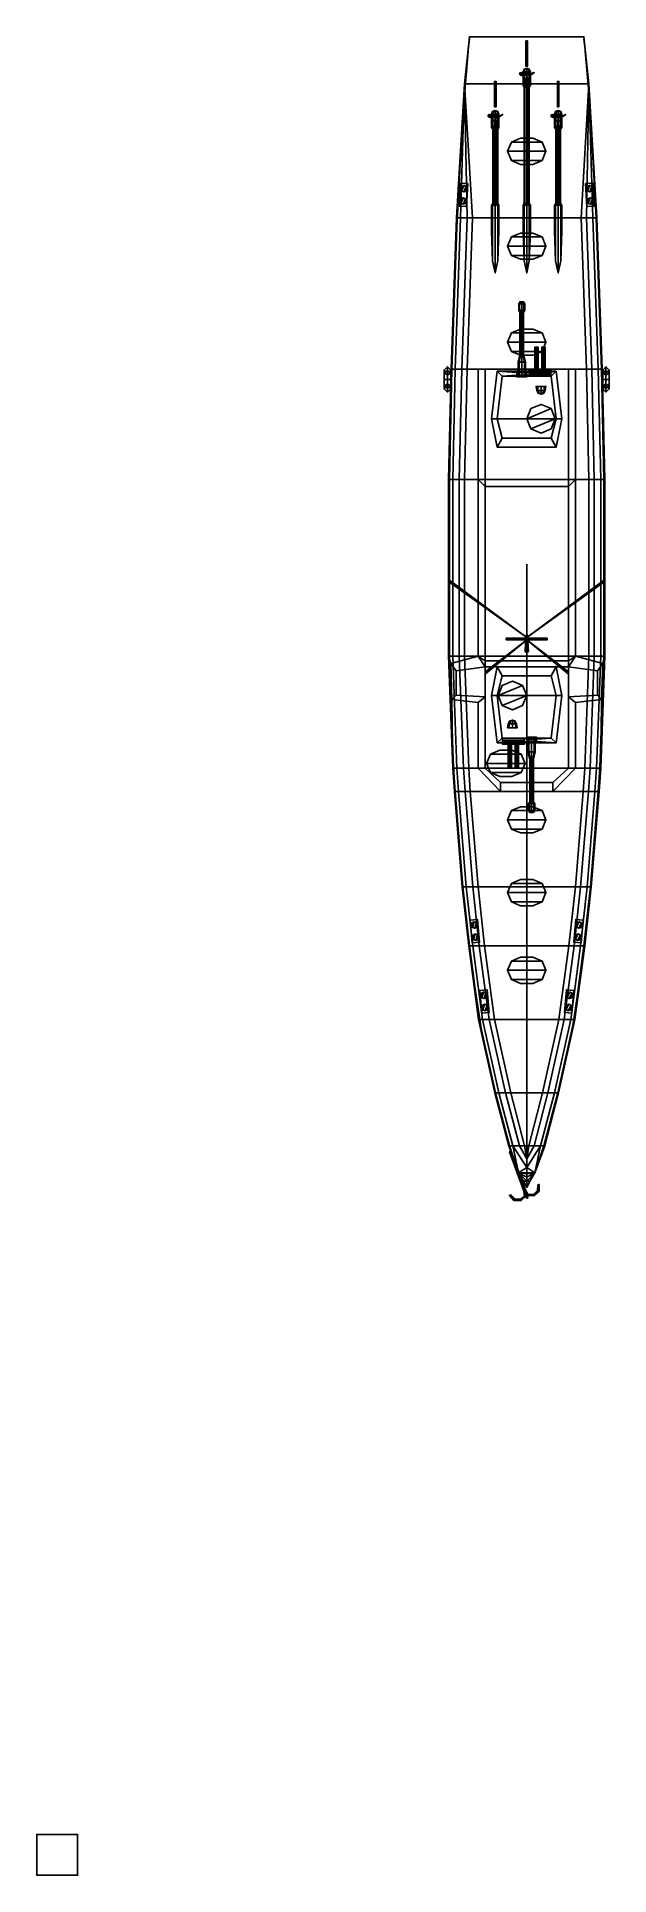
# Model space of a CAD drawing. Header units: millimetres. Extents: x -12 to 2, y -32 to 13.
import ezdxf

# ---------------------------------------------------------------- set-up
doc = ezdxf.new("R2010")
doc.units = ezdxf.units.MM
for name, color, linetype in [('gun', 1, 'Continuous'), ('prop', 1, 'Continuous'), ('railings', 6, 'Continuous'), ('ring-buoy', 1, 'Continuous'), ('sleeve', 5, 'Continuous'), ('turret', 2, 'Continuous'), ('underwater', 1, 'Continuous')]:
    doc.layers.add(name, color=color, linetype=linetype)

msp = doc.modelspace()

# ---------------------------------------------------------------- linework, layer by layer
for points in [[(-1.4, 12.99), (-1.52, 11.84), (-1.52, 11.84, 0.56), (-1.4, 12.99, 0.51)], [(-1.4, 12.99, 0.51), (-1.52, 11.84, 0.56), (1.52, 11.84, 0.56), (1.4, 12.99, 0.51)], [(-1.4, 12.99, 0.51), (1.4, 12.99, 0.51), (1.4, 12.99), (-1.4, 12.99)], [(0.02, 12.89, -0.36), (0.02, 12.89, -0.63), (-0.02, 12.89, -0.63), (-0.02, 12.89, -0.36)], [(-0.02, 12.89, -0.36), (-0.02, 12.89, -0.63), (-0.02, 12.76, -0.72), (-0.02, 12.76, -0.27)], [(-0.02, 12.76, -0.72), (-0.02, 12.89, -0.63), (0.02, 12.89, -0.63), (0.02, 12.76, -0.72)], [(0.02, 12.76, -0.27), (0.02, 12.89, -0.36), (-0.02, 12.89, -0.36), (-0.02, 12.76, -0.27)], [(-0.02, 12.76, -0.27), (-0.02, 12.76, -0.72), (-0.02, 12.27, -0.72), (-0.02, 12.27, -0.27)], [(-0.02, 12.27, -0.72), (-0.02, 12.76, -0.72), (0.02, 12.76, -0.72), (0.02, 12.27, -0.72)], [(0.02, 12.76, -0.72), (0.02, 12.89, -0.63), (0.02, 12.89, -0.36), (0.02, 12.76, -0.27)], [(0.02, 12.27, -0.72), (0.02, 12.76, -0.72), (0.02, 12.76, -0.27), (0.02, 12.27, -0.27)], [(1.4, 12.99, 0.51), (1.52, 11.84, 0.56), (1.52, 11.84), (1.4, 12.99)], [(-0.02, 12.27, -0.27), (-0.02, 12.27, -0.72), (0.02, 12.27, -0.72), (0.02, 12.27, -0.27)], [(-1.72, 8.56, 0.67), (1.72, 8.56, 0.67), (1.52, 11.84, 0.56), (-1.52, 11.84, 0.56)], [(-1.52, 11.84), (-1.72, 8.56), (-1.72, 8.56, 0.67), (-1.52, 11.84, 0.56)], [(-0.79, 11.9, -0.39), (-0.79, 11.9, -0.66), (-0.79, 11.77, -0.75), (-0.79, 11.77, -0.3)], [(-0.75, 11.9, -0.39), (-0.75, 11.9, -0.66), (-0.79, 11.9, -0.66), (-0.79, 11.9, -0.39)], [(-0.75, 11.77, -0.3), (-0.75, 11.9, -0.39), (-0.79, 11.9, -0.39), (-0.79, 11.77, -0.3)], [(-0.79, 11.77, -0.75), (-0.79, 11.9, -0.66), (-0.75, 11.9, -0.66), (-0.75, 11.77, -0.75)], [(-0.79, 11.28, -0.75), (-0.79, 11.77, -0.75), (-0.75, 11.77, -0.75), (-0.75, 11.28, -0.75)], [(-0.79, 11.77, -0.3), (-0.79, 11.77, -0.75), (-0.79, 11.28, -0.75), (-0.79, 11.28, -0.3)], [(-0.75, 11.77, -0.75), (-0.75, 11.9, -0.66), (-0.75, 11.9, -0.39), (-0.75, 11.77, -0.3)], [(-0.75, 11.28, -0.75), (-0.75, 11.77, -0.75), (-0.75, 11.77, -0.3), (-0.75, 11.28, -0.3)], [(-0.064, 11.98, -0.436), (-0.09, 11.98, -0.5), (-0.09, 11.8, -0.5), (-0.064, 11.8, -0.436)], [(-0.09, 11.98, -0.5), (-0.064, 11.98, -0.564), (-0.064, 11.8, -0.564), (-0.09, 11.8, -0.5)], [(-0.064, 11.8, -0.436), (-0.09, 11.8, -0.5), (-0.06, 11.76, -0.5), (-0.042, 11.76, -0.458)], [(-0.09, 11.8, -0.5), (-0.064, 11.8, -0.564), (-0.042, 11.76, -0.542), (-0.06, 11.76, -0.5)], [(-0.02, 11.96, -0.418), (-0.064, 11.98, -0.436), (-0.064, 11.8, -0.436), (-0.02, 11.86, -0.418)], [(-0.064, 11.98, -0.564), (0, 11.98, -0.59), (0, 11.8, -0.59), (-0.064, 11.8, -0.564)], [(0, 11.98, -0.41), (0, 11.98, -0.41), (-0.064, 11.98, -0.436), (-0.02, 11.96, -0.418)], [(0, 11.84, -0.41), (-0.02, 11.86, -0.418), (-0.064, 11.8, -0.436), (0, 11.8, -0.41)], [(0, 11.8, -0.41), (-0.064, 11.8, -0.436), (-0.042, 11.76, -0.458), (0, 11.76, -0.44)], [(-0.064, 11.8, -0.564), (0, 11.8, -0.59), (0, 11.76, -0.56), (-0.042, 11.76, -0.542)], [(-0.042, 11.76, -0.458), (-0.06, 11.76, -0.5), (-0.06, 8.91, -0.45), (-0.042, 8.91, -0.408)], [(-0.06, 11.76, -0.5), (-0.042, 11.76, -0.542), (-0.042, 8.91, -0.492), (-0.06, 8.91, -0.45)], [(0, 11.76, -0.44), (-0.042, 11.76, -0.458), (-0.042, 8.91, -0.408), (0, 8.91, -0.39)], [(-0.042, 11.76, -0.542), (0, 11.76, -0.56), (0, 8.91, -0.51), (-0.042, 8.91, -0.492)], [(0, 11.98, -0.41), (-0.02, 11.96, -0.418), (-0.02, 11.885, -0.278), (0, 11.904, -0.278)], [(-0.02, 11.96, -0.418), (-0.02, 11.86, -0.418), (-0.02, 11.84, -0.28), (-0.02, 11.885, -0.278)], [(-0.02, 11.86, -0.418), (0, 11.84, -0.41), (0, 11.785, -0.282), (-0.02, 11.805, -0.282)], [(-0.02, 11.86, -0.418), (-0.02, 11.86, -0.418), (-0.02, 11.805, -0.282), (-0.02, 11.84, -0.28)], [(0, 11.98, -0.59), (0.064, 11.98, -0.564), (0.064, 11.8, -0.564), (0, 11.8, -0.59)], [(0.02, 11.96, -0.418), (0, 11.98, -0.41), (0, 11.904, -0.278), (0.02, 11.885, -0.278)], [(0.064, 11.98, -0.436), (0.064, 11.98, -0.436), (0, 11.98, -0.41), (0.02, 11.96, -0.418)], [(0, 11.84, -0.41), (0.02, 11.86, -0.418), (0.02, 11.805, -0.282), (0, 11.785, -0.282)], [(0.02, 11.86, -0.418), (0, 11.84, -0.41), (0, 11.8, -0.41), (0.064, 11.8, -0.436)], [(0.064, 11.8, -0.436), (0, 11.8, -0.41), (0, 11.76, -0.44), (0.042, 11.76, -0.458)], [(0, 11.8, -0.59), (0.064, 11.8, -0.564), (0.042, 11.76, -0.542), (0, 11.76, -0.56)], [(0.042, 11.76, -0.458), (0, 11.76, -0.44), (0, 8.91, -0.39), (0.042, 8.91, -0.408)], [(0, 11.76, -0.56), (0.042, 11.76, -0.542), (0.042, 8.91, -0.492), (0, 8.91, -0.51)], [(0.064, 11.98, -0.436), (0.02, 11.96, -0.418), (0.02, 11.86, -0.418), (0.064, 11.8, -0.436)], [(0.02, 11.86, -0.418), (0.02, 11.96, -0.418), (0.02, 11.885, -0.278), (0.02, 11.84, -0.28)], [(0.02, 11.86, -0.418), (0.02, 11.86, -0.418), (0.02, 11.84, -0.28), (0.02, 11.805, -0.282)], [(0.09, 11.8, -0.5), (0.064, 11.8, -0.436), (0.042, 11.76, -0.458), (0.06, 11.76, -0.5)], [(0.064, 11.8, -0.564), (0.09, 11.8, -0.5), (0.06, 11.76, -0.5), (0.042, 11.76, -0.542)], [(0.06, 11.76, -0.5), (0.042, 11.76, -0.458), (0.042, 8.91, -0.408), (0.06, 8.91, -0.45)], [(0.042, 11.76, -0.542), (0.06, 11.76, -0.5), (0.06, 8.91, -0.45), (0.042, 8.91, -0.492)], [(0.09, 11.98, -0.5), (0.064, 11.98, -0.436), (0.064, 11.8, -0.436), (0.09, 11.8, -0.5)], [(0.064, 11.98, -0.564), (0.09, 11.98, -0.5), (0.09, 11.8, -0.5), (0.064, 11.8, -0.564)], [(0.79, 11.77, -0.3), (0.79, 11.9, -0.39), (0.75, 11.9, -0.39), (0.75, 11.77, -0.3)], [(0.75, 11.77, -0.75), (0.75, 11.9, -0.66), (0.79, 11.9, -0.66), (0.79, 11.77, -0.75)], [(0.79, 11.9, -0.39), (0.79, 11.9, -0.66), (0.75, 11.9, -0.66), (0.75, 11.9, -0.39)], [(0.75, 11.9, -0.39), (0.75, 11.9, -0.66), (0.75, 11.77, -0.75), (0.75, 11.77, -0.3)], [(0.75, 11.77, -0.3), (0.75, 11.77, -0.75), (0.75, 11.28, -0.75), (0.75, 11.28, -0.3)], [(0.75, 11.28, -0.75), (0.75, 11.77, -0.75), (0.79, 11.77, -0.75), (0.79, 11.28, -0.75)], [(0.79, 11.77, -0.75), (0.79, 11.9, -0.66), (0.79, 11.9, -0.39), (0.79, 11.77, -0.3)], [(0.79, 11.28, -0.75), (0.79, 11.77, -0.75), (0.79, 11.77, -0.3), (0.79, 11.28, -0.3)], [(1.52, 11.84, 0.56), (1.72, 8.56, 0.67), (1.72, 8.56), (1.52, 11.84)], [(-0.79, 11.28, -0.3), (-0.79, 11.28, -0.75), (-0.75, 11.28, -0.75), (-0.75, 11.28, -0.3)], [(0.75, 11.28, -0.3), (0.75, 11.28, -0.75), (0.79, 11.28, -0.75), (0.79, 11.28, -0.3)], [(-0.86, 10.95, -0.5), (-0.834, 10.95, -0.564), (-0.834, 10.77, -0.564), (-0.86, 10.77, -0.5)], [(-0.834, 10.95, -0.436), (-0.86, 10.95, -0.5), (-0.86, 10.77, -0.5), (-0.834, 10.77, -0.436)], [(-0.79, 10.93, -0.418), (-0.834, 10.95, -0.436), (-0.834, 10.77, -0.436), (-0.79, 10.83, -0.418)], [(-0.77, 10.95, -0.41), (-0.77, 10.95, -0.41), (-0.834, 10.95, -0.436), (-0.79, 10.93, -0.418)], [(-0.834, 10.95, -0.564), (-0.77, 10.95, -0.59), (-0.77, 10.77, -0.59), (-0.834, 10.77, -0.564)], [(-0.77, 10.81, -0.41), (-0.79, 10.83, -0.418), (-0.834, 10.77, -0.436), (-0.77, 10.77, -0.41)], [(-0.77, 10.95, -0.41), (-0.79, 10.93, -0.418), (-0.79, 10.878, -0.321), (-0.77, 10.899, -0.32)], [(-0.79, 10.93, -0.418), (-0.79, 10.83, -0.418), (-0.79, 10.792, -0.325), (-0.79, 10.878, -0.321)], [(-0.79, 10.83, -0.418), (-0.77, 10.81, -0.41), (-0.77, 10.774, -0.326), (-0.79, 10.792, -0.325)], [(-0.75, 10.93, -0.418), (-0.77, 10.95, -0.41), (-0.77, 10.899, -0.32), (-0.75, 10.878, -0.321)], [(-0.706, 10.95, -0.436), (-0.706, 10.95, -0.436), (-0.77, 10.95, -0.41), (-0.75, 10.93, -0.418)], [(-0.77, 10.95, -0.59), (-0.706, 10.95, -0.564), (-0.706, 10.77, -0.564), (-0.77, 10.77, -0.59)], [(-0.77, 10.81, -0.41), (-0.75, 10.83, -0.418), (-0.75, 10.792, -0.325), (-0.77, 10.774, -0.326)], [(-0.75, 10.83, -0.418), (-0.77, 10.81, -0.41), (-0.77, 10.77, -0.41), (-0.706, 10.77, -0.436)], [(-0.706, 10.95, -0.436), (-0.75, 10.93, -0.418), (-0.75, 10.83, -0.418), (-0.706, 10.77, -0.436)], [(-0.75, 10.83, -0.418), (-0.75, 10.93, -0.418), (-0.75, 10.878, -0.321), (-0.75, 10.792, -0.325)], [(-0.706, 10.95, -0.564), (-0.68, 10.95, -0.5), (-0.68, 10.77, -0.5), (-0.706, 10.77, -0.564)], [(-0.68, 10.95, -0.5), (-0.706, 10.95, -0.436), (-0.706, 10.77, -0.436), (-0.68, 10.77, -0.5)], [(0.68, 10.95, -0.5), (0.706, 10.95, -0.564), (0.706, 10.77, -0.564), (0.68, 10.77, -0.5)], [(0.706, 10.95, -0.436), (0.68, 10.95, -0.5), (0.68, 10.77, -0.5), (0.706, 10.77, -0.436)], [(0.75, 10.93, -0.418), (0.706, 10.95, -0.436), (0.706, 10.77, -0.436), (0.75, 10.83, -0.418)], [(0.77, 10.95, -0.41), (0.77, 10.95, -0.41), (0.706, 10.95, -0.436), (0.75, 10.93, -0.418)], [(0.706, 10.95, -0.564), (0.77, 10.95, -0.59), (0.77, 10.77, -0.59), (0.706, 10.77, -0.564)], [(0.77, 10.81, -0.41), (0.75, 10.83, -0.418), (0.706, 10.77, -0.436), (0.77, 10.77, -0.41)], [(0.77, 10.95, -0.41), (0.75, 10.93, -0.418), (0.75, 10.878, -0.321), (0.77, 10.899, -0.32)], [(0.75, 10.93, -0.418), (0.75, 10.83, -0.418), (0.75, 10.792, -0.325), (0.75, 10.878, -0.321)], [(0.75, 10.83, -0.418), (0.77, 10.81, -0.41), (0.77, 10.774, -0.326), (0.75, 10.792, -0.325)], [(0.79, 10.93, -0.418), (0.77, 10.95, -0.41), (0.77, 10.899, -0.32), (0.79, 10.878, -0.321)], [(0.834, 10.95, -0.436), (0.834, 10.95, -0.436), (0.77, 10.95, -0.41), (0.79, 10.93, -0.418)], [(0.77, 10.95, -0.59), (0.834, 10.95, -0.564), (0.834, 10.77, -0.564), (0.77, 10.77, -0.59)], [(0.77, 10.81, -0.41), (0.79, 10.83, -0.418), (0.79, 10.792, -0.325), (0.77, 10.774, -0.326)], [(0.79, 10.83, -0.418), (0.77, 10.81, -0.41), (0.77, 10.77, -0.41), (0.834, 10.77, -0.436)], [(0.834, 10.95, -0.436), (0.79, 10.93, -0.418), (0.79, 10.83, -0.418), (0.834, 10.77, -0.436)], [(0.79, 10.83, -0.418), (0.79, 10.93, -0.418), (0.79, 10.878, -0.321), (0.79, 10.792, -0.325)], [(0.834, 10.95, -0.564), (0.86, 10.95, -0.5), (0.86, 10.77, -0.5), (0.834, 10.77, -0.564)], [(0.86, 10.95, -0.5), (0.834, 10.95, -0.436), (0.834, 10.77, -0.436), (0.86, 10.77, -0.5)], [(-0.86, 10.77, -0.5), (-0.834, 10.77, -0.564), (-0.812, 10.73, -0.542), (-0.83, 10.73, -0.5)], [(-0.834, 10.77, -0.436), (-0.86, 10.77, -0.5), (-0.83, 10.73, -0.5), (-0.812, 10.73, -0.458)], [(-0.834, 10.77, -0.564), (-0.77, 10.77, -0.59), (-0.77, 10.73, -0.56), (-0.812, 10.73, -0.542)], [(-0.77, 10.77, -0.41), (-0.834, 10.77, -0.436), (-0.812, 10.73, -0.458), (-0.77, 10.73, -0.44)], [(-0.812, 10.73, -0.458), (-0.83, 10.73, -0.5), (-0.83, 8.91, -0.45), (-0.812, 8.91, -0.408)], [(-0.83, 10.73, -0.5), (-0.812, 10.73, -0.542), (-0.812, 8.91, -0.492), (-0.83, 8.91, -0.45)], [(-0.77, 10.73, -0.44), (-0.812, 10.73, -0.458), (-0.812, 8.91, -0.408), (-0.77, 8.91, -0.39)], [(-0.812, 10.73, -0.542), (-0.77, 10.73, -0.56), (-0.77, 8.91, -0.51), (-0.812, 8.91, -0.492)], [(-0.77, 10.77, -0.59), (-0.706, 10.77, -0.564), (-0.728, 10.73, -0.542), (-0.77, 10.73, -0.56)], [(-0.706, 10.77, -0.436), (-0.77, 10.77, -0.41), (-0.77, 10.73, -0.44), (-0.728, 10.73, -0.458)], [(-0.728, 10.73, -0.458), (-0.77, 10.73, -0.44), (-0.77, 8.91, -0.39), (-0.728, 8.91, -0.408)], [(-0.77, 10.73, -0.56), (-0.728, 10.73, -0.542), (-0.728, 8.91, -0.492), (-0.77, 8.91, -0.51)], [(-0.706, 10.77, -0.564), (-0.68, 10.77, -0.5), (-0.71, 10.73, -0.5), (-0.728, 10.73, -0.542)], [(-0.68, 10.77, -0.5), (-0.706, 10.77, -0.436), (-0.728, 10.73, -0.458), (-0.71, 10.73, -0.5)], [(-0.71, 10.73, -0.5), (-0.728, 10.73, -0.458), (-0.728, 8.91, -0.408), (-0.71, 8.91, -0.45)], [(-0.728, 10.73, -0.542), (-0.71, 10.73, -0.5), (-0.71, 8.91, -0.45), (-0.728, 8.91, -0.492)], [(-0.47, 10.19, 0.7), (0.47, 10.19, 0.7), (0.376, 10.416, 0.7), (-0.376, 10.416, 0.7)], [(-0.47, 10.19, 0.7), (-0.376, 10.416, 0.7), (-0.376, 10.416, 0.6), (-0.47, 10.19, 0.6)], [(-0.376, 10.416, 0.7), (0.376, 10.416, 0.7), (0.15, 10.51, 0.7), (-0.15, 10.51, 0.7)], [(-0.376, 10.416, 0.7), (-0.15, 10.51, 0.7), (-0.15, 10.51, 0.6), (-0.376, 10.416, 0.6)], [(-0.15, 10.51, 0.7), (0.15, 10.51, 0.7), (0.15, 10.51, 0.6), (-0.15, 10.51, 0.6)], [(0.15, 10.51, 0.7), (0.376, 10.416, 0.7), (0.376, 10.416, 0.6), (0.15, 10.51, 0.6)], [(0.376, 10.416, 0.7), (0.47, 10.19, 0.7), (0.47, 10.19, 0.6), (0.376, 10.416, 0.6)], [(0.68, 10.77, -0.5), (0.706, 10.77, -0.564), (0.728, 10.73, -0.542), (0.71, 10.73, -0.5)], [(0.706, 10.77, -0.436), (0.68, 10.77, -0.5), (0.71, 10.73, -0.5), (0.728, 10.73, -0.458)], [(0.706, 10.77, -0.564), (0.77, 10.77, -0.59), (0.77, 10.73, -0.56), (0.728, 10.73, -0.542)], [(0.77, 10.77, -0.41), (0.706, 10.77, -0.436), (0.728, 10.73, -0.458), (0.77, 10.73, -0.44)], [(0.728, 10.73, -0.458), (0.71, 10.73, -0.5), (0.71, 8.91, -0.45), (0.728, 8.91, -0.408)], [(0.71, 10.73, -0.5), (0.728, 10.73, -0.542), (0.728, 8.91, -0.492), (0.71, 8.91, -0.45)], [(0.77, 10.73, -0.44), (0.728, 10.73, -0.458), (0.728, 8.91, -0.408), (0.77, 8.91, -0.39)], [(0.728, 10.73, -0.542), (0.77, 10.73, -0.56), (0.77, 8.91, -0.51), (0.728, 8.91, -0.492)], [(0.77, 10.77, -0.59), (0.834, 10.77, -0.564), (0.812, 10.73, -0.542), (0.77, 10.73, -0.56)], [(0.834, 10.77, -0.436), (0.77, 10.77, -0.41), (0.77, 10.73, -0.44), (0.812, 10.73, -0.458)], [(0.812, 10.73, -0.458), (0.77, 10.73, -0.44), (0.77, 8.91, -0.39), (0.812, 8.91, -0.408)], [(0.77, 10.73, -0.56), (0.812, 10.73, -0.542), (0.812, 8.91, -0.492), (0.77, 8.91, -0.51)], [(0.834, 10.77, -0.564), (0.86, 10.77, -0.5), (0.83, 10.73, -0.5), (0.812, 10.73, -0.542)], [(0.86, 10.77, -0.5), (0.834, 10.77, -0.436), (0.812, 10.73, -0.458), (0.83, 10.73, -0.5)], [(0.83, 10.73, -0.5), (0.812, 10.73, -0.458), (0.812, 8.91, -0.408), (0.83, 8.91, -0.45)], [(0.812, 10.73, -0.542), (0.83, 10.73, -0.5), (0.83, 8.91, -0.45), (0.812, 8.91, -0.492)], [(-0.376, 9.964, 0.7), (0.376, 9.964, 0.7), (0.47, 10.19, 0.7), (-0.47, 10.19, 0.7)], [(-0.376, 9.964, 0.7), (-0.47, 10.19, 0.7), (-0.47, 10.19, 0.6), (-0.376, 9.964, 0.6)], [(-0.15, 9.87, 0.7), (0.15, 9.87, 0.7), (0.376, 9.964, 0.7), (-0.376, 9.964, 0.7)], [(-0.15, 9.87, 0.7), (-0.376, 9.964, 0.7), (-0.376, 9.964, 0.6), (-0.15, 9.87, 0.6)], [(0.376, 9.964, 0.7), (0.15, 9.87, 0.7), (0.15, 9.87, 0.6), (0.376, 9.964, 0.6)], [(0.47, 10.19, 0.7), (0.376, 9.964, 0.7), (0.376, 9.964, 0.6), (0.47, 10.19, 0.6)], [(0.15, 9.87, 0.7), (-0.15, 9.87, 0.7), (-0.15, 9.87, 0.6), (0.15, 9.87, 0.6)], [(-1.621, 9.409, 0.64), (-1.65, 8.85, 0.64), (-1.65, 8.85, 0.67), (-1.621, 9.409, 0.67)], [(-1.621, 9.409, 0.67), (-1.65, 8.85, 0.67), (-1.47, 8.841, 0.67), (-1.441, 9.4, 0.67)], [(-1.607, 9.035, 0.77), (-1.633, 8.979, 0.77), (-1.613, 8.922, 0.77), (-1.549, 9.055, 0.77)], [(-1.607, 9.035, 0.67), (-1.633, 8.979, 0.67), (-1.633, 8.979, 0.77), (-1.607, 9.035, 0.77)], [(-1.441, 9.4, 0.67), (-1.441, 9.4, 0.64), (-1.621, 9.409, 0.64), (-1.621, 9.409, 0.67)], [(-1.591, 9.334, 0.77), (-1.618, 9.279, 0.77), (-1.597, 9.221, 0.77), (-1.533, 9.355, 0.77)], [(-1.591, 9.334, 0.67), (-1.618, 9.279, 0.67), (-1.618, 9.279, 0.77), (-1.591, 9.334, 0.77)], [(-1.618, 9.279, 0.67), (-1.597, 9.221, 0.67), (-1.597, 9.221, 0.77), (-1.618, 9.279, 0.77)], [(-1.549, 9.055, 0.77), (-1.613, 8.922, 0.77), (-1.558, 8.895, 0.77), (-1.494, 9.029, 0.77)], [(-1.549, 9.055, 0.67), (-1.607, 9.035, 0.67), (-1.607, 9.035, 0.77), (-1.549, 9.055, 0.77)], [(-1.533, 9.355, 0.77), (-1.597, 9.221, 0.77), (-1.542, 9.195, 0.77), (-1.478, 9.328, 0.77)], [(-1.597, 9.221, 0.67), (-1.542, 9.195, 0.67), (-1.542, 9.195, 0.77), (-1.597, 9.221, 0.77)], [(-1.533, 9.355, 0.67), (-1.591, 9.334, 0.67), (-1.591, 9.334, 0.77), (-1.533, 9.355, 0.77)], [(-1.494, 9.029, 0.77), (-1.558, 8.895, 0.77), (-1.5, 8.916, 0.77), (-1.473, 8.971, 0.77)], [(-1.494, 9.029, 0.67), (-1.549, 9.055, 0.67), (-1.549, 9.055, 0.77), (-1.494, 9.029, 0.77)], [(-1.478, 9.328, 0.77), (-1.542, 9.195, 0.77), (-1.484, 9.215, 0.77), (-1.458, 9.271, 0.77)], [(-1.542, 9.195, 0.67), (-1.484, 9.215, 0.67), (-1.484, 9.215, 0.77), (-1.542, 9.195, 0.77)], [(-1.478, 9.328, 0.67), (-1.533, 9.355, 0.67), (-1.533, 9.355, 0.77), (-1.478, 9.328, 0.77)], [(-1.473, 8.971, 0.67), (-1.494, 9.029, 0.67), (-1.494, 9.029, 0.77), (-1.473, 8.971, 0.77)], [(-1.484, 9.215, 0.67), (-1.458, 9.271, 0.67), (-1.458, 9.271, 0.77), (-1.484, 9.215, 0.77)], [(-1.458, 9.271, 0.67), (-1.478, 9.328, 0.67), (-1.478, 9.328, 0.77), (-1.458, 9.271, 0.77)], [(-1.47, 8.841, 0.67), (-1.47, 8.841, 0.64), (-1.441, 9.4, 0.64), (-1.441, 9.4, 0.67)], [(1.621, 9.409, 0.67), (1.621, 9.409, 0.64), (1.441, 9.4, 0.64), (1.441, 9.4, 0.67)], [(1.441, 9.4, 0.67), (1.47, 8.841, 0.67), (1.65, 8.85, 0.67), (1.621, 9.409, 0.67)], [(1.441, 9.4, 0.64), (1.47, 8.841, 0.64), (1.47, 8.841, 0.67), (1.441, 9.4, 0.67)], [(1.478, 9.328, 0.77), (1.458, 9.271, 0.77), (1.484, 9.215, 0.77), (1.533, 9.355, 0.77)], [(1.478, 9.328, 0.67), (1.458, 9.271, 0.67), (1.458, 9.271, 0.77), (1.478, 9.328, 0.77)], [(1.458, 9.271, 0.67), (1.484, 9.215, 0.67), (1.484, 9.215, 0.77), (1.458, 9.271, 0.77)], [(1.494, 9.029, 0.77), (1.473, 8.971, 0.77), (1.5, 8.916, 0.77), (1.549, 9.055, 0.77)], [(1.494, 9.029, 0.67), (1.473, 8.971, 0.67), (1.473, 8.971, 0.77), (1.494, 9.029, 0.77)], [(1.533, 9.355, 0.67), (1.478, 9.328, 0.67), (1.478, 9.328, 0.77), (1.533, 9.355, 0.77)], [(1.533, 9.355, 0.77), (1.484, 9.215, 0.77), (1.542, 9.195, 0.77), (1.591, 9.334, 0.77)], [(1.484, 9.215, 0.67), (1.542, 9.195, 0.67), (1.542, 9.195, 0.77), (1.484, 9.215, 0.77)], [(1.549, 9.055, 0.67), (1.494, 9.029, 0.67), (1.494, 9.029, 0.77), (1.549, 9.055, 0.77)], [(1.549, 9.055, 0.77), (1.5, 8.916, 0.77), (1.558, 8.895, 0.77), (1.607, 9.035, 0.77)], [(1.591, 9.334, 0.67), (1.533, 9.355, 0.67), (1.533, 9.355, 0.77), (1.591, 9.334, 0.77)], [(1.591, 9.334, 0.77), (1.542, 9.195, 0.77), (1.597, 9.221, 0.77), (1.618, 9.279, 0.77)], [(1.542, 9.195, 0.67), (1.597, 9.221, 0.67), (1.597, 9.221, 0.77), (1.542, 9.195, 0.77)], [(1.607, 9.035, 0.67), (1.549, 9.055, 0.67), (1.549, 9.055, 0.77), (1.607, 9.035, 0.77)], [(1.607, 9.035, 0.77), (1.558, 8.895, 0.77), (1.613, 8.922, 0.77), (1.633, 8.979, 0.77)], [(1.618, 9.279, 0.67), (1.591, 9.334, 0.67), (1.591, 9.334, 0.77), (1.618, 9.279, 0.77)], [(1.597, 9.221, 0.67), (1.618, 9.279, 0.67), (1.618, 9.279, 0.77), (1.597, 9.221, 0.77)], [(1.633, 8.979, 0.67), (1.607, 9.035, 0.67), (1.607, 9.035, 0.77), (1.633, 8.979, 0.77)], [(1.65, 8.85, 0.67), (1.65, 8.85, 0.64), (1.621, 9.409, 0.64), (1.621, 9.409, 0.67)], [(-1.72, 8.56), (-1.85, 4.86), (-1.85, 4.86, 0.8), (-1.72, 8.56, 0.67)], [(-1.85, 4.86, 0.8), (1.85, 4.86, 0.8), (1.72, 8.56, 0.67), (-1.72, 8.56, 0.67)], [(-1.65, 8.85, 0.67), (-1.65, 8.85, 0.64), (-1.47, 8.841, 0.64), (-1.47, 8.841, 0.67)], [(-1.633, 8.979, 0.67), (-1.613, 8.922, 0.67), (-1.613, 8.922, 0.77), (-1.633, 8.979, 0.77)], [(-1.613, 8.922, 0.67), (-1.558, 8.895, 0.67), (-1.558, 8.895, 0.77), (-1.613, 8.922, 0.77)], [(-1.558, 8.895, 0.67), (-1.5, 8.916, 0.67), (-1.5, 8.916, 0.77), (-1.558, 8.895, 0.77)], [(-1.5, 8.916, 0.67), (-1.473, 8.971, 0.67), (-1.473, 8.971, 0.77), (-1.5, 8.916, 0.77)], [(-0.834, 8.87, -0.514), (-0.86, 8.87, -0.45), (-0.83, 8.91, -0.45), (-0.812, 8.91, -0.492)], [(-0.86, 8.87, -0.45), (-0.834, 8.87, -0.386), (-0.812, 8.91, -0.408), (-0.83, 8.91, -0.45)], [(-0.834, 7.51, -0.514), (-0.86, 8.224, -0.45), (-0.86, 8.87, -0.45), (-0.834, 8.87, -0.514)], [(-0.86, 8.224, -0.45), (-0.834, 8.56, -0.386), (-0.834, 8.87, -0.386), (-0.86, 8.87, -0.45)], [(-0.77, 8.87, -0.54), (-0.834, 8.87, -0.514), (-0.812, 8.91, -0.492), (-0.77, 8.91, -0.51)], [(-0.834, 8.87, -0.386), (-0.77, 8.87, -0.36), (-0.77, 8.91, -0.39), (-0.812, 8.91, -0.408)], [(-0.77, 7.215, -0.54), (-0.834, 7.51, -0.514), (-0.834, 8.87, -0.514), (-0.77, 8.87, -0.54)], [(-0.834, 8.56, -0.386), (-0.77, 8.56, -0.36), (-0.77, 8.87, -0.36), (-0.834, 8.87, -0.386)], [(-0.706, 8.87, -0.514), (-0.77, 8.87, -0.54), (-0.77, 8.91, -0.51), (-0.728, 8.91, -0.492)], [(-0.77, 8.87, -0.36), (-0.706, 8.87, -0.386), (-0.728, 8.91, -0.408), (-0.77, 8.91, -0.39)], [(-0.706, 7.51, -0.514), (-0.77, 7.215, -0.54), (-0.77, 8.87, -0.54), (-0.706, 8.87, -0.514)], [(-0.77, 8.56, -0.36), (-0.706, 8.56, -0.386), (-0.706, 8.87, -0.386), (-0.77, 8.87, -0.36)], [(-0.68, 8.87, -0.45), (-0.706, 8.87, -0.514), (-0.728, 8.91, -0.492), (-0.71, 8.91, -0.45)], [(-0.706, 8.87, -0.386), (-0.68, 8.87, -0.45), (-0.71, 8.91, -0.45), (-0.728, 8.91, -0.408)], [(-0.68, 8.224, -0.45), (-0.706, 7.51, -0.514), (-0.706, 8.87, -0.514), (-0.68, 8.87, -0.45)], [(-0.706, 8.56, -0.386), (-0.68, 8.224, -0.45), (-0.68, 8.87, -0.45), (-0.706, 8.87, -0.386)], [(-0.064, 8.87, -0.514), (-0.09, 8.87, -0.45), (-0.06, 8.91, -0.45), (-0.042, 8.91, -0.492)], [(-0.09, 8.87, -0.45), (-0.064, 8.87, -0.386), (-0.042, 8.91, -0.408), (-0.06, 8.91, -0.45)], [(-0.064, 7.51, -0.514), (-0.09, 8.224, -0.45), (-0.09, 8.87, -0.45), (-0.064, 8.87, -0.514)], [(-0.09, 8.224, -0.45), (-0.064, 8.56, -0.386), (-0.064, 8.87, -0.386), (-0.09, 8.87, -0.45)], [(0, 8.87, -0.54), (-0.064, 8.87, -0.514), (-0.042, 8.91, -0.492), (0, 8.91, -0.51)], [(-0.064, 8.87, -0.386), (0, 8.87, -0.36), (0, 8.91, -0.39), (-0.042, 8.91, -0.408)], [(0, 7.215, -0.54), (-0.064, 7.51, -0.514), (-0.064, 8.87, -0.514), (0, 8.87, -0.54)], [(-0.064, 8.56, -0.386), (0, 8.56, -0.36), (0, 8.87, -0.36), (-0.064, 8.87, -0.386)], [(0.064, 8.87, -0.514), (0, 8.87, -0.54), (0, 8.91, -0.51), (0.042, 8.91, -0.492)], [(0, 8.87, -0.36), (0.064, 8.87, -0.386), (0.042, 8.91, -0.408), (0, 8.91, -0.39)], [(0.064, 7.51, -0.514), (0, 7.215, -0.54), (0, 8.87, -0.54), (0.064, 8.87, -0.514)], [(0, 8.56, -0.36), (0.064, 8.56, -0.386), (0.064, 8.87, -0.386), (0, 8.87, -0.36)], [(0.09, 8.87, -0.45), (0.064, 8.87, -0.514), (0.042, 8.91, -0.492), (0.06, 8.91, -0.45)], [(0.064, 8.87, -0.386), (0.09, 8.87, -0.45), (0.06, 8.91, -0.45), (0.042, 8.91, -0.408)], [(0.09, 8.224, -0.45), (0.064, 7.51, -0.514), (0.064, 8.87, -0.514), (0.09, 8.87, -0.45)], [(0.064, 8.56, -0.386), (0.09, 8.224, -0.45), (0.09, 8.87, -0.45), (0.064, 8.87, -0.386)], [(0.706, 8.87, -0.514), (0.68, 8.87, -0.45), (0.71, 8.91, -0.45), (0.728, 8.91, -0.492)], [(0.68, 8.87, -0.45), (0.706, 8.87, -0.386), (0.728, 8.91, -0.408), (0.71, 8.91, -0.45)], [(0.706, 7.51, -0.514), (0.68, 8.224, -0.45), (0.68, 8.87, -0.45), (0.706, 8.87, -0.514)], [(0.68, 8.224, -0.45), (0.706, 8.56, -0.386), (0.706, 8.87, -0.386), (0.68, 8.87, -0.45)], [(0.77, 8.87, -0.54), (0.706, 8.87, -0.514), (0.728, 8.91, -0.492), (0.77, 8.91, -0.51)], [(0.706, 8.87, -0.386), (0.77, 8.87, -0.36), (0.77, 8.91, -0.39), (0.728, 8.91, -0.408)], [(0.77, 7.215, -0.54), (0.706, 7.51, -0.514), (0.706, 8.87, -0.514), (0.77, 8.87, -0.54)], [(0.706, 8.56, -0.386), (0.77, 8.56, -0.36), (0.77, 8.87, -0.36), (0.706, 8.87, -0.386)], [(0.834, 8.87, -0.514), (0.77, 8.87, -0.54), (0.77, 8.91, -0.51), (0.812, 8.91, -0.492)], [(0.77, 8.87, -0.36), (0.834, 8.87, -0.386), (0.812, 8.91, -0.408), (0.77, 8.91, -0.39)], [(0.834, 7.51, -0.514), (0.77, 7.215, -0.54), (0.77, 8.87, -0.54), (0.834, 8.87, -0.514)], [(0.77, 8.56, -0.36), (0.834, 8.56, -0.386), (0.834, 8.87, -0.386), (0.77, 8.87, -0.36)], [(0.86, 8.87, -0.45), (0.834, 8.87, -0.514), (0.812, 8.91, -0.492), (0.83, 8.91, -0.45)], [(0.834, 8.87, -0.386), (0.86, 8.87, -0.45), (0.83, 8.91, -0.45), (0.812, 8.91, -0.408)], [(0.86, 8.224, -0.45), (0.834, 7.51, -0.514), (0.834, 8.87, -0.514), (0.86, 8.87, -0.45)], [(0.834, 8.56, -0.386), (0.86, 8.224, -0.45), (0.86, 8.87, -0.45), (0.834, 8.87, -0.386)], [(1.47, 8.841, 0.67), (1.47, 8.841, 0.64), (1.65, 8.85, 0.64), (1.65, 8.85, 0.67)], [(1.473, 8.971, 0.67), (1.5, 8.916, 0.67), (1.5, 8.916, 0.77), (1.473, 8.971, 0.77)], [(1.5, 8.916, 0.67), (1.558, 8.895, 0.67), (1.558, 8.895, 0.77), (1.5, 8.916, 0.77)], [(1.558, 8.895, 0.67), (1.613, 8.922, 0.67), (1.613, 8.922, 0.77), (1.558, 8.895, 0.77)], [(1.613, 8.922, 0.67), (1.633, 8.979, 0.67), (1.633, 8.979, 0.77), (1.613, 8.922, 0.77)], [(1.72, 8.56, 0.67), (1.85, 4.86, 0.8), (1.85, 4.86), (1.72, 8.56)], [(-0.47, 7.87, 0.78), (-0.376, 8.096, 0.78), (-0.376, 8.096, 0.68), (-0.47, 7.87, 0.68)], [(-0.47, 7.87, 0.78), (0.47, 7.87, 0.78), (0.376, 8.096, 0.78), (-0.376, 8.096, 0.78)], [(-0.376, 8.096, 0.78), (-0.15, 8.19, 0.78), (-0.15, 8.19, 0.68), (-0.376, 8.096, 0.68)], [(-0.376, 8.096, 0.78), (0.376, 8.096, 0.78), (0.15, 8.19, 0.78), (-0.15, 8.19, 0.78)], [(-0.15, 8.19, 0.78), (0.15, 8.19, 0.78), (0.15, 8.19, 0.68), (-0.15, 8.19, 0.68)], [(0.15, 8.19, 0.78), (0.376, 8.096, 0.78), (0.376, 8.096, 0.68), (0.15, 8.19, 0.68)], [(0.376, 8.096, 0.78), (0.47, 7.87, 0.78), (0.47, 7.87, 0.68), (0.376, 8.096, 0.68)], [(-0.376, 7.644, 0.78), (-0.47, 7.87, 0.78), (-0.47, 7.87, 0.68), (-0.376, 7.644, 0.68)], [(-0.376, 7.644, 0.78), (0.376, 7.644, 0.78), (0.47, 7.87, 0.78), (-0.47, 7.87, 0.78)], [(-0.15, 7.55, 0.78), (-0.376, 7.644, 0.78), (-0.376, 7.644, 0.68), (-0.15, 7.55, 0.68)], [(-0.15, 7.55, 0.78), (0.15, 7.55, 0.78), (0.376, 7.644, 0.78), (-0.376, 7.644, 0.78)], [(0.376, 7.644, 0.78), (0.15, 7.55, 0.78), (0.15, 7.55, 0.68), (0.376, 7.644, 0.68)], [(0.47, 7.87, 0.78), (0.376, 7.644, 0.78), (0.376, 7.644, 0.68), (0.47, 7.87, 0.68)], [(0.15, 7.55, 0.78), (-0.15, 7.55, 0.78), (-0.15, 7.55, 0.68), (0.15, 7.55, 0.68)], [(-0.47, 5.52, 0.86), (0.47, 5.52, 0.86), (0.376, 5.746, 0.86), (-0.376, 5.746, 0.86)], [(-0.47, 5.52, 0.86), (-0.376, 5.746, 0.86), (-0.376, 5.746, 0.76), (-0.47, 5.52, 0.76)], [(-0.376, 5.294, 0.86), (0.376, 5.294, 0.86), (0.47, 5.52, 0.86), (-0.47, 5.52, 0.86)], [(-0.376, 5.294, 0.86), (-0.47, 5.52, 0.86), (-0.47, 5.52, 0.76), (-0.376, 5.294, 0.76)], [(-0.376, 5.746, 0.86), (0.376, 5.746, 0.86), (0.15, 5.84, 0.86), (-0.15, 5.84, 0.86)], [(-0.376, 5.746, 0.86), (-0.15, 5.84, 0.86), (-0.15, 5.84, 0.76), (-0.376, 5.746, 0.76)], [(-0.15, 5.84, 0.86), (0.15, 5.84, 0.86), (0.15, 5.84, 0.76), (-0.15, 5.84, 0.76)], [(0.15, 5.84, 0.86), (0.376, 5.746, 0.86), (0.376, 5.746, 0.76), (0.15, 5.84, 0.76)], [(0.376, 5.746, 0.86), (0.47, 5.52, 0.86), (0.47, 5.52, 0.76), (0.376, 5.746, 0.76)], [(0.47, 5.52, 0.86), (0.376, 5.294, 0.86), (0.376, 5.294, 0.76), (0.47, 5.52, 0.76)], [(-0.15, 5.2, 0.86), (0.15, 5.2, 0.86), (0.376, 5.294, 0.86), (-0.376, 5.294, 0.86)], [(-0.15, 5.2, 0.86), (-0.376, 5.294, 0.86), (-0.376, 5.294, 0.76), (-0.15, 5.2, 0.76)], [(0.15, 5.2, 0.86), (-0.15, 5.2, 0.86), (-0.15, 5.2, 0.76), (0.15, 5.2, 0.76)], [(0.376, 5.294, 0.86), (0.15, 5.2, 0.86), (0.15, 5.2, 0.76), (0.376, 5.294, 0.76)], [(-1.85, 4.86), (-1.91, 2.16), (-1.91, 2.16, 0.83), (-1.85, 4.86, 0.8)], [(-1.19, 4.86, 0.8), (-1.85, 4.86, 0.8), (-1.91, 2.16, 0.83), (-1.19, 2.16, 0.83)], [(1.02, 4.86, 1.01), (1.19, 4.86, 0.8), (-1.19, 4.86, 0.8), (-1.02, 4.86, 1.01)], [(-1.02, 4.86, 1.01), (-1.19, 4.86, 0.8), (-1.19, 2.16, 0.83), (-1.02, 2.16, 1.01)], [(1.02, 2.16, 1.01), (1.02, 4.86, 1.01), (-1.02, 4.86, 1.01), (-1.02, 2.16, 1.01)], [(1.19, 2.16, 0.83), (1.19, 4.86, 0.8), (1.02, 4.86, 1.01), (1.02, 2.16, 1.01)], [(1.91, 2.16, 0.83), (1.85, 4.86, 0.8), (1.19, 4.86, 0.8), (1.19, 2.16, 0.83)], [(1.85, 4.86, 0.8), (1.91, 2.16, 0.83), (1.91, 2.16), (1.85, 4.86)], [(-1.91, 2.16), (-1.91, -2.16), (-1.91, -2.16, 0.89), (-1.91, 2.16, 0.83)], [(-1.19, 2.16, 0.83), (-1.91, 2.16, 0.83), (-1.91, -2.16, 0.89), (-1.19, -2.16, 0.89)], [(-1.02, 1.99, 1.23), (-1.19, 2.16, 0.83), (-1.19, -2.16, 0.89), (-1.02, -2.27, 1.23)], [(-1.02, 1.99, 1.23), (-1.02, 2.16, 1.01), (-1.19, 2.16, 0.83), (-1.02, 1.99, 1.23)], [(1.02, 1.99, 1.23), (1.02, 2.16, 1.01), (-1.02, 2.16, 1.01), (-1.02, 1.99, 1.23)], [(1.02, -2.27, 1.23), (1.02, 1.99, 1.23), (-1.02, 1.99, 1.23), (-1.02, -2.27, 1.23)], [(1.19, -2.16, 0.89), (1.19, 2.16, 0.83), (1.02, 1.99, 1.23), (1.02, -2.27, 1.23)], [(1.02, 1.99, 1.23), (1.19, 2.16, 0.83), (1.02, 2.16, 1.01), (1.02, 1.99, 1.23)], [(1.91, -2.16, 0.89), (1.91, 2.16, 0.83), (1.19, 2.16, 0.83), (1.19, -2.16, 0.89)], [(1.91, 2.16, 0.83), (1.91, -2.16, 0.89), (1.91, -2.16), (1.91, 2.16)], [(0, 0.09, 5.76), (0, -1.633, 5.76), (0, -1.714, 4.76), (0, 0.09, 4.76)], [(0, 0.09, 4.76), (0, -1.714, 4.76), (0, -1.633, 5.76), (0, 0.09, 5.76)], [(0.5, -1.74, 4.76), (0.5, -1.72, 4.74), (-0.5, -1.72, 4.74), (-0.5, -1.74, 4.76)], [(0.5, -1.72, 4.74), (0.5, -1.74, 4.72), (-0.5, -1.74, 4.72), (-0.5, -1.72, 4.74)], [(-0.5, -1.76, 4.74), (-0.5, -1.74, 4.76), (-0.5, -1.72, 4.74), (-0.5, -1.74, 4.72)], [(0.5, -1.76, 4.74), (0.5, -1.74, 4.76), (-0.5, -1.74, 4.76), (-0.5, -1.76, 4.74)], [(0.5, -1.74, 4.72), (0.5, -1.76, 4.74), (-0.5, -1.76, 4.74), (-0.5, -1.74, 4.72)], [(0, -2, 1.23), (-0.04, -2.04, 1.23), (-0.02, -1.65, 5.8), (0, -1.63, 5.8)], [(-0.04, -2.04, 1.23), (0, -2.08, 1.23), (0, -1.67, 5.8), (-0.02, -1.65, 5.8)], [(-0.02, -1.65, 5.8), (0, -1.67, 5.8), (0.02, -1.65, 5.8), (0, -1.63, 5.8)], [(0.04, -2.04, 1.23), (0, -2, 1.23), (0, -1.63, 5.8), (0.02, -1.65, 5.8)], [(0, -2.08, 1.23), (0.04, -2.04, 1.23), (0.02, -1.65, 5.8), (0, -1.67, 5.8)], [(0.5, -1.74, 4.72), (0.5, -1.72, 4.74), (0.5, -1.74, 4.76), (0.5, -1.76, 4.74)], [(-1.91, -2.16), (-1.81, -4.9), (-1.81, -4.9, 0.89), (-1.91, -2.16, 0.89)], [(-1.86, -2.34, 0.89), (-1.91, -2.16, 0.89), (-1.81, -4.9, 0.89), (-1.83, -3.22, 0.89)], [(-1.19, -2.16, 0.89), (-1.91, -2.16, 0.89), (-1.91, -2.16, 0.89), (-1.86, -2.34, 0.89)], [(-1.02, -2.42, 1.57), (-1.19, -2.16, 0.89), (-1.86, -2.34, 0.89), (-1.73, -2.52, 1.57)], [(-1.02, -2.27, 1.23), (-1.02, -2.27, 1.23), (-1.19, -2.16, 0.89), (-1.02, -2.42, 1.57)], [(1.73, -2.52, 1.57), (1.86, -2.34, 0.89), (1.19, -2.16, 0.89), (1.02, -2.42, 1.57)], [(1.02, -2.42, 1.57), (1.19, -2.16, 0.89), (1.02, -2.27, 1.23)], [(1.86, -2.34, 0.89), (1.91, -2.16, 0.89), (1.19, -2.16, 0.89)], [(1.91, -2.16, 0.89), (1.81, -4.9, 0.89), (1.81, -4.9), (1.91, -2.16)], [(1.83, -3.22, 0.89), (1.81, -4.9, 0.89), (1.91, -2.16, 0.89), (1.86, -2.34, 0.89)], [(-1.73, -2.52, 1.57), (-1.86, -2.34, 0.89), (-1.83, -3.22, 0.89), (-1.73, -3.11, 1.57)], [(-1.02, -3.15, 1.57), (-1.02, -2.42, 1.57), (-1.73, -2.52, 1.57), (-1.73, -3.11, 1.57)], [(1.02, -2.42, 1.57), (1.02, -2.27, 1.23), (-1.02, -2.27, 1.23), (-1.02, -2.42, 1.57)], [(1.02, -4.9, 1.57), (1.02, -2.42, 1.57), (-1.02, -2.42, 1.57), (-1.02, -4.9, 1.57)], [(1.02, -2.42, 1.57), (1.02, -3.15, 1.57), (1.73, -3.11, 1.57), (1.73, -2.52, 1.57)], [(1.73, -3.11, 1.57), (1.83, -3.22, 0.89), (1.86, -2.34, 0.89), (1.73, -2.52, 1.57)], [(-1.73, -3.11, 1.57), (-1.83, -3.22, 0.89), (-1.19, -3.29, 0.89), (-1.02, -3.15, 1.57)], [(1.02, -3.15, 1.57), (1.19, -3.29, 0.89), (1.83, -3.22, 0.89), (1.73, -3.11, 1.57)], [(-1.19, -3.29, 0.89), (-1.83, -3.22, 0.89), (-1.81, -4.9, 0.89), (-1.19, -4.9, 0.89)], [(-1.02, -3.15, 1.57), (-1.19, -3.29, 0.89), (-1.19, -4.9, 0.89), (-1.02, -4.9, 1.57)], [(1.19, -4.9, 0.89), (1.19, -3.29, 0.89), (1.02, -3.15, 1.57), (1.02, -4.9, 1.57)], [(1.81, -4.9, 0.89), (1.83, -3.22, 0.89), (1.19, -3.29, 0.89), (1.19, -4.9, 0.89)], [(-0.886, -4.554, 1.63), (-0.134, -4.554, 1.63), (-0.36, -4.46, 1.63), (-0.66, -4.46, 1.63)], [(-0.886, -4.554, 1.63), (-0.66, -4.46, 1.63), (-0.66, -4.46, 1.57), (-0.886, -4.554, 1.57)], [(-0.66, -4.46, 1.63), (-0.36, -4.46, 1.63), (-0.36, -4.46, 1.57), (-0.66, -4.46, 1.57)], [(-0.36, -4.46, 1.63), (-0.134, -4.554, 1.63), (-0.134, -4.554, 1.57), (-0.36, -4.46, 1.57)], [(-1.81, -4.9), (-1.77, -5.47), (-1.77, -5.47, 0.9), (-1.81, -4.9, 0.89)], [(-1.81, -4.9, 0.89), (-1.77, -5.47, 0.9), (-0.64, -5.47, 0.9), (-1.19, -4.9, 0.89)], [(-1.19, -4.9, 0.89), (-0.64, -5.47, 0.9), (-0.64, -5.25, 1.57), (-1.02, -4.9, 1.57)], [(-1.02, -4.9, 1.57), (-0.64, -5.25, 1.57), (0.64, -5.25, 1.57), (1.02, -4.9, 1.57)], [(-0.98, -4.78, 1.63), (-0.04, -4.78, 1.63), (-0.134, -4.554, 1.63), (-0.886, -4.554, 1.63)], [(-0.98, -4.78, 1.63), (-0.886, -4.554, 1.63), (-0.886, -4.554, 1.57), (-0.98, -4.78, 1.57)], [(-0.886, -5.006, 1.63), (-0.134, -5.006, 1.63), (-0.04, -4.78, 1.63), (-0.98, -4.78, 1.63)], [(-0.886, -5.006, 1.63), (-0.98, -4.78, 1.63), (-0.98, -4.78, 1.57), (-0.886, -5.006, 1.57)], [(-0.134, -4.554, 1.63), (-0.04, -4.78, 1.63), (-0.04, -4.78, 1.57), (-0.134, -4.554, 1.57)], [(-0.04, -4.78, 1.63), (-0.134, -5.006, 1.63), (-0.134, -5.006, 1.57), (-0.04, -4.78, 1.57)], [(0.64, -5.25, 1.57), (0.64, -5.47, 0.9), (1.19, -4.9, 0.89), (1.02, -4.9, 1.57)], [(0.64, -5.47, 0.9), (1.77, -5.47, 0.9), (1.81, -4.9, 0.89), (1.19, -4.9, 0.89)], [(1.81, -4.9, 0.89), (1.77, -5.47, 0.9), (1.77, -5.47), (1.81, -4.9)], [(-0.66, -5.1, 1.63), (-0.36, -5.1, 1.63), (-0.134, -5.006, 1.63), (-0.886, -5.006, 1.63)], [(-0.66, -5.1, 1.63), (-0.886, -5.006, 1.63), (-0.886, -5.006, 1.57), (-0.66, -5.1, 1.57)], [(-0.36, -5.1, 1.63), (-0.66, -5.1, 1.63), (-0.66, -5.1, 1.57), (-0.36, -5.1, 1.57)], [(-0.64, -5.25, 1.57), (-0.64, -5.47, 0.9), (0.64, -5.47, 0.9), (0.64, -5.25, 1.57)], [(-0.134, -5.006, 1.63), (-0.36, -5.1, 1.63), (-0.36, -5.1, 1.57), (-0.134, -5.006, 1.57)], [(-1.77, -5.47), (-1.58, -7.8), (-1.58, -7.8, 0.9), (-1.77, -5.47, 0.9)], [(-1.77, -5.47, 0.9), (-1.58, -7.8, 0.9), (1.58, -7.8, 0.9), (1.77, -5.47, 0.9)], [(-0.376, -5.934, 1), (-0.15, -5.84, 1), (-0.15, -5.84, 0.9), (-0.376, -5.934, 0.9)], [(-0.376, -5.934, 1), (0.376, -5.934, 1), (0.15, -5.84, 1), (-0.15, -5.84, 1)], [(-0.15, -5.84, 1), (0.15, -5.84, 1), (0.15, -5.84, 0.9), (-0.15, -5.84, 0.9)], [(0.15, -5.84, 1), (0.376, -5.934, 1), (0.376, -5.934, 0.9), (0.15, -5.84, 0.9)], [(1.77, -5.47, 0.9), (1.58, -7.8, 0.9), (1.58, -7.8), (1.77, -5.47)], [(-0.47, -6.16, 1), (-0.376, -5.934, 1), (-0.376, -5.934, 0.9), (-0.47, -6.16, 0.9)], [(-0.47, -6.16, 1), (0.47, -6.16, 1), (0.376, -5.934, 1), (-0.376, -5.934, 1)], [(-0.376, -6.386, 1), (-0.47, -6.16, 1), (-0.47, -6.16, 0.9), (-0.376, -6.386, 0.9)], [(-0.376, -6.386, 1), (0.376, -6.386, 1), (0.47, -6.16, 1), (-0.47, -6.16, 1)], [(0.376, -5.934, 1), (0.47, -6.16, 1), (0.47, -6.16, 0.9), (0.376, -5.934, 0.9)], [(0.47, -6.16, 1), (0.376, -6.386, 1), (0.376, -6.386, 0.9), (0.47, -6.16, 0.9)], [(-0.15, -6.48, 1), (-0.376, -6.386, 1), (-0.376, -6.386, 0.9), (-0.15, -6.48, 0.9)], [(-0.15, -6.48, 1), (0.15, -6.48, 1), (0.376, -6.386, 1), (-0.376, -6.386, 1)], [(0.15, -6.48, 1), (-0.15, -6.48, 1), (-0.15, -6.48, 0.9), (0.15, -6.48, 0.9)], [(0.376, -6.386, 1), (0.15, -6.48, 1), (0.15, -6.48, 0.9), (0.376, -6.386, 0.9)], [(-0.376, -7.714, 1), (0.376, -7.714, 1), (0.15, -7.62, 1), (-0.15, -7.62, 1)], [(-0.376, -7.714, 1), (-0.15, -7.62, 1), (-0.15, -7.62, 0.9), (-0.376, -7.714, 0.9)], [(-0.15, -7.62, 1), (0.15, -7.62, 1), (0.15, -7.62, 0.9), (-0.15, -7.62, 0.9)], [(0.15, -7.62, 1), (0.376, -7.714, 1), (0.376, -7.714, 0.9), (0.15, -7.62, 0.9)], [(-1.58, -7.8), (-1.42, -9.24), (-1.42, -9.24, 0.9), (-1.58, -7.8, 0.9)], [(-1.58, -7.8, 0.9), (-1.42, -9.24, 0.9), (1.42, -9.24, 0.9), (1.58, -7.8, 0.9)], [(-0.47, -7.94, 1), (0.47, -7.94, 1), (0.376, -7.714, 1), (-0.376, -7.714, 1)], [(-0.47, -7.94, 1), (-0.376, -7.714, 1), (-0.376, -7.714, 0.9), (-0.47, -7.94, 0.9)], [(-0.376, -8.166, 1), (0.376, -8.166, 1), (0.47, -7.94, 1), (-0.47, -7.94, 1)], [(-0.376, -8.166, 1), (-0.47, -7.94, 1), (-0.47, -7.94, 0.9), (-0.376, -8.166, 0.9)], [(0.376, -7.714, 1), (0.47, -7.94, 1), (0.47, -7.94, 0.9), (0.376, -7.714, 0.9)], [(0.47, -7.94, 1), (0.376, -8.166, 1), (0.376, -8.166, 0.9), (0.47, -7.94, 0.9)], [(1.58, -7.8, 0.9), (1.42, -9.24, 0.9), (1.42, -9.24), (1.58, -7.8)], [(-0.15, -8.26, 1), (0.15, -8.26, 1), (0.376, -8.166, 1), (-0.376, -8.166, 1)], [(-0.15, -8.26, 1), (-0.376, -8.166, 1), (-0.376, -8.166, 0.9), (-0.15, -8.26, 0.9)], [(0.15, -8.26, 1), (-0.15, -8.26, 1), (-0.15, -8.26, 0.9), (0.15, -8.26, 0.9)], [(0.376, -8.166, 1), (0.15, -8.26, 1), (0.15, -8.26, 0.9), (0.376, -8.166, 0.9)], [(-1.38, -8.61, 0.93), (-1.331, -9.168, 0.93), (-1.152, -9.152, 0.93), (-1.201, -8.594, 0.93)], [(-1.201, -8.594, 0.93), (-1.201, -8.594, 0.9), (-1.38, -8.61, 0.9), (-1.38, -8.61, 0.93)], [(-1.38, -8.61, 0.9), (-1.331, -9.168, 0.9), (-1.331, -9.168, 0.93), (-1.38, -8.61, 0.93)], [(-1.34, -8.68, 1.03), (-1.359, -8.739, 1.03), (-1.33, -8.793, 1.03), (-1.286, -8.652, 1.03)], [(-1.34, -8.68, 0.93), (-1.359, -8.739, 0.93), (-1.359, -8.739, 1.03), (-1.34, -8.68, 1.03)], [(-1.359, -8.739, 0.93), (-1.33, -8.793, 0.93), (-1.33, -8.793, 1.03), (-1.359, -8.739, 1.03)], [(-1.286, -8.652, 0.93), (-1.34, -8.68, 0.93), (-1.34, -8.68, 1.03), (-1.286, -8.652, 1.03)], [(-1.314, -8.979, 1.03), (-1.333, -9.037, 1.03), (-1.304, -9.092, 1.03), (-1.26, -8.951, 1.03)], [(-1.314, -8.979, 0.93), (-1.333, -9.037, 0.93), (-1.333, -9.037, 1.03), (-1.314, -8.979, 1.03)], [(-1.286, -8.652, 1.03), (-1.33, -8.793, 1.03), (-1.272, -8.811, 1.03), (-1.228, -8.67, 1.03)], [(-1.33, -8.793, 0.93), (-1.272, -8.811, 0.93), (-1.272, -8.811, 1.03), (-1.33, -8.793, 1.03)], [(-1.26, -8.951, 0.93), (-1.314, -8.979, 0.93), (-1.314, -8.979, 1.03), (-1.26, -8.951, 1.03)], [(-1.26, -8.951, 1.03), (-1.304, -9.092, 1.03), (-1.246, -9.11, 1.03), (-1.201, -8.969, 1.03)], [(-1.228, -8.67, 0.93), (-1.286, -8.652, 0.93), (-1.286, -8.652, 1.03), (-1.228, -8.67, 1.03)], [(-1.228, -8.67, 1.03), (-1.272, -8.811, 1.03), (-1.218, -8.783, 1.03), (-1.199, -8.725, 1.03)], [(-1.272, -8.811, 0.93), (-1.218, -8.783, 0.93), (-1.218, -8.783, 1.03), (-1.272, -8.811, 1.03)], [(-1.201, -8.969, 0.93), (-1.26, -8.951, 0.93), (-1.26, -8.951, 1.03), (-1.201, -8.969, 1.03)], [(-1.201, -8.969, 1.03), (-1.246, -9.11, 1.03), (-1.192, -9.082, 1.03), (-1.173, -9.024, 1.03)], [(-1.199, -8.725, 0.93), (-1.228, -8.67, 0.93), (-1.228, -8.67, 1.03), (-1.199, -8.725, 1.03)], [(-1.218, -8.783, 0.93), (-1.199, -8.725, 0.93), (-1.199, -8.725, 1.03), (-1.218, -8.783, 1.03)], [(-1.152, -9.152, 0.93), (-1.152, -9.152, 0.9), (-1.201, -8.594, 0.9), (-1.201, -8.594, 0.93)], [(-1.173, -9.024, 0.93), (-1.201, -8.969, 0.93), (-1.201, -8.969, 1.03), (-1.173, -9.024, 1.03)], [(1.201, -8.594, 0.9), (1.152, -9.152, 0.9), (1.152, -9.152, 0.93), (1.201, -8.594, 0.93)], [(1.201, -8.594, 0.93), (1.152, -9.152, 0.93), (1.331, -9.168, 0.93), (1.38, -8.61, 0.93)], [(1.201, -8.969, 1.03), (1.173, -9.024, 1.03), (1.192, -9.082, 1.03), (1.26, -8.951, 1.03)], [(1.201, -8.969, 0.93), (1.173, -9.024, 0.93), (1.173, -9.024, 1.03), (1.201, -8.969, 1.03)], [(1.26, -8.951, 1.03), (1.192, -9.082, 1.03), (1.246, -9.11, 1.03), (1.314, -8.979, 1.03)], [(1.228, -8.67, 1.03), (1.199, -8.725, 1.03), (1.218, -8.783, 1.03), (1.286, -8.652, 1.03)], [(1.228, -8.67, 0.93), (1.199, -8.725, 0.93), (1.199, -8.725, 1.03), (1.228, -8.67, 1.03)], [(1.199, -8.725, 0.93), (1.218, -8.783, 0.93), (1.218, -8.783, 1.03), (1.199, -8.725, 1.03)], [(1.38, -8.61, 0.93), (1.38, -8.61, 0.9), (1.201, -8.594, 0.9), (1.201, -8.594, 0.93)], [(1.26, -8.951, 0.93), (1.201, -8.969, 0.93), (1.201, -8.969, 1.03), (1.26, -8.951, 1.03)], [(1.286, -8.652, 1.03), (1.218, -8.783, 1.03), (1.272, -8.811, 1.03), (1.34, -8.68, 1.03)], [(1.218, -8.783, 0.93), (1.272, -8.811, 0.93), (1.272, -8.811, 1.03), (1.218, -8.783, 1.03)], [(1.286, -8.652, 0.93), (1.228, -8.67, 0.93), (1.228, -8.67, 1.03), (1.286, -8.652, 1.03)], [(1.314, -8.979, 1.03), (1.246, -9.11, 1.03), (1.304, -9.092, 1.03), (1.333, -9.037, 1.03)], [(1.314, -8.979, 0.93), (1.26, -8.951, 0.93), (1.26, -8.951, 1.03), (1.314, -8.979, 1.03)], [(1.34, -8.68, 1.03), (1.272, -8.811, 1.03), (1.33, -8.793, 1.03), (1.359, -8.739, 1.03)], [(1.272, -8.811, 0.93), (1.33, -8.793, 0.93), (1.33, -8.793, 1.03), (1.272, -8.811, 1.03)], [(1.34, -8.68, 0.93), (1.286, -8.652, 0.93), (1.286, -8.652, 1.03), (1.34, -8.68, 1.03)], [(1.333, -9.037, 0.93), (1.314, -8.979, 0.93), (1.314, -8.979, 1.03), (1.333, -9.037, 1.03)], [(1.33, -8.793, 0.93), (1.359, -8.739, 0.93), (1.359, -8.739, 1.03), (1.33, -8.793, 1.03)], [(1.331, -9.168, 0.93), (1.331, -9.168, 0.9), (1.38, -8.61, 0.9), (1.38, -8.61, 0.93)], [(1.359, -8.739, 0.93), (1.34, -8.68, 0.93), (1.34, -8.68, 1.03), (1.359, -8.739, 1.03)], [(-1.42, -9.24), (-1.18, -11.04), (-1.18, -11.04, 0.9), (-1.42, -9.24, 0.9)], [(-1.42, -9.24, 0.9), (-1.18, -11.04, 0.9), (1.18, -11.04, 0.9), (1.42, -9.24, 0.9)], [(-1.333, -9.037, 0.93), (-1.304, -9.092, 0.93), (-1.304, -9.092, 1.03), (-1.333, -9.037, 1.03)], [(-1.331, -9.168, 0.93), (-1.331, -9.168, 0.9), (-1.152, -9.152, 0.9), (-1.152, -9.152, 0.93)], [(-1.304, -9.092, 0.93), (-1.246, -9.11, 0.93), (-1.246, -9.11, 1.03), (-1.304, -9.092, 1.03)], [(-1.246, -9.11, 0.93), (-1.192, -9.082, 0.93), (-1.192, -9.082, 1.03), (-1.246, -9.11, 1.03)], [(-1.192, -9.082, 0.93), (-1.173, -9.024, 0.93), (-1.173, -9.024, 1.03), (-1.192, -9.082, 1.03)], [(1.152, -9.152, 0.93), (1.152, -9.152, 0.9), (1.331, -9.168, 0.9), (1.331, -9.168, 0.93)], [(1.173, -9.024, 0.93), (1.192, -9.082, 0.93), (1.192, -9.082, 1.03), (1.173, -9.024, 1.03)], [(1.42, -9.24, 0.9), (1.18, -11.04, 0.9), (1.18, -11.04), (1.42, -9.24)], [(1.192, -9.082, 0.93), (1.246, -9.11, 0.93), (1.246, -9.11, 1.03), (1.192, -9.082, 1.03)], [(1.246, -9.11, 0.93), (1.304, -9.092, 0.93), (1.304, -9.092, 1.03), (1.246, -9.11, 1.03)], [(1.304, -9.092, 0.93), (1.333, -9.037, 0.93), (1.333, -9.037, 1.03), (1.304, -9.092, 1.03)], [(-0.47, -9.84, 1), (-0.376, -9.614, 1), (-0.376, -9.614, 0.9), (-0.47, -9.84, 0.9)], [(-0.47, -9.84, 1), (0.47, -9.84, 1), (0.376, -9.614, 1), (-0.376, -9.614, 1)], [(-0.376, -10.066, 1), (-0.47, -9.84, 1), (-0.47, -9.84, 0.9), (-0.376, -10.066, 0.9)], [(-0.376, -10.066, 1), (0.376, -10.066, 1), (0.47, -9.84, 1), (-0.47, -9.84, 1)], [(-0.376, -9.614, 1), (-0.15, -9.52, 1), (-0.15, -9.52, 0.9), (-0.376, -9.614, 0.9)], [(-0.376, -9.614, 1), (0.376, -9.614, 1), (0.15, -9.52, 1), (-0.15, -9.52, 1)], [(-0.15, -9.52, 1), (0.15, -9.52, 1), (0.15, -9.52, 0.9), (-0.15, -9.52, 0.9)], [(0.15, -9.52, 1), (0.376, -9.614, 1), (0.376, -9.614, 0.9), (0.15, -9.52, 0.9)], [(0.376, -9.614, 1), (0.47, -9.84, 1), (0.47, -9.84, 0.9), (0.376, -9.614, 0.9)], [(0.47, -9.84, 1), (0.376, -10.066, 1), (0.376, -10.066, 0.9), (0.47, -9.84, 0.9)], [(-1.15, -10.33, 0.93), (-1.101, -10.888, 0.93), (-0.922, -10.872, 0.93), (-0.971, -10.314, 0.93)], [(-0.971, -10.314, 0.93), (-0.971, -10.314, 0.9), (-1.15, -10.33, 0.9), (-1.15, -10.33, 0.93)], [(-1.15, -10.33, 0.9), (-1.101, -10.888, 0.9), (-1.101, -10.888, 0.93), (-1.15, -10.33, 0.93)], [(-0.922, -10.872, 0.93), (-0.922, -10.872, 0.9), (-0.971, -10.314, 0.9), (-0.971, -10.314, 0.93)], [(-0.15, -10.16, 1), (-0.376, -10.066, 1), (-0.376, -10.066, 0.9), (-0.15, -10.16, 0.9)], [(-0.15, -10.16, 1), (0.15, -10.16, 1), (0.376, -10.066, 1), (-0.376, -10.066, 1)], [(0.15, -10.16, 1), (-0.15, -10.16, 1), (-0.15, -10.16, 0.9), (0.15, -10.16, 0.9)], [(0.376, -10.066, 1), (0.15, -10.16, 1), (0.15, -10.16, 0.9), (0.376, -10.066, 0.9)], [(0.971, -10.314, 0.9), (0.922, -10.872, 0.9), (0.922, -10.872, 0.93), (0.971, -10.314, 0.93)], [(0.971, -10.314, 0.93), (0.922, -10.872, 0.93), (1.101, -10.888, 0.93), (1.15, -10.33, 0.93)], [(1.15, -10.33, 0.93), (1.15, -10.33, 0.9), (0.971, -10.314, 0.9), (0.971, -10.314, 0.93)], [(1.101, -10.888, 0.93), (1.101, -10.888, 0.9), (1.15, -10.33, 0.9), (1.15, -10.33, 0.93)], [(-1.11, -10.4, 1.03), (-1.129, -10.459, 1.03), (-1.1, -10.513, 1.03), (-1.056, -10.372, 1.03)], [(-1.11, -10.4, 0.93), (-1.129, -10.459, 0.93), (-1.129, -10.459, 1.03), (-1.11, -10.4, 1.03)], [(-1.129, -10.459, 0.93), (-1.1, -10.513, 0.93), (-1.1, -10.513, 1.03), (-1.129, -10.459, 1.03)], [(-1.056, -10.372, 0.93), (-1.11, -10.4, 0.93), (-1.11, -10.4, 1.03), (-1.056, -10.372, 1.03)], [(-1.084, -10.699, 1.03), (-1.103, -10.757, 1.03), (-1.074, -10.812, 1.03), (-1.03, -10.671, 1.03)], [(-1.084, -10.699, 0.93), (-1.103, -10.757, 0.93), (-1.103, -10.757, 1.03), (-1.084, -10.699, 1.03)], [(-1.103, -10.757, 0.93), (-1.074, -10.812, 0.93), (-1.074, -10.812, 1.03), (-1.103, -10.757, 1.03)], [(-1.056, -10.372, 1.03), (-1.1, -10.513, 1.03), (-1.042, -10.531, 1.03), (-0.998, -10.39, 1.03)], [(-1.1, -10.513, 0.93), (-1.042, -10.531, 0.93), (-1.042, -10.531, 1.03), (-1.1, -10.513, 1.03)], [(-1.03, -10.671, 0.93), (-1.084, -10.699, 0.93), (-1.084, -10.699, 1.03), (-1.03, -10.671, 1.03)], [(-1.03, -10.671, 1.03), (-1.074, -10.812, 1.03), (-1.016, -10.83, 1.03), (-0.971, -10.689, 1.03)], [(-0.998, -10.39, 0.93), (-1.056, -10.372, 0.93), (-1.056, -10.372, 1.03), (-0.998, -10.39, 1.03)], [(-0.998, -10.39, 1.03), (-1.042, -10.531, 1.03), (-0.988, -10.503, 1.03), (-0.969, -10.445, 1.03)], [(-1.042, -10.531, 0.93), (-0.988, -10.503, 0.93), (-0.988, -10.503, 1.03), (-1.042, -10.531, 1.03)], [(-0.971, -10.689, 0.93), (-1.03, -10.671, 0.93), (-1.03, -10.671, 1.03), (-0.971, -10.689, 1.03)], [(-0.971, -10.689, 1.03), (-1.016, -10.83, 1.03), (-0.962, -10.802, 1.03), (-0.943, -10.744, 1.03)], [(-0.969, -10.445, 0.93), (-0.998, -10.39, 0.93), (-0.998, -10.39, 1.03), (-0.969, -10.445, 1.03)], [(-0.988, -10.503, 0.93), (-0.969, -10.445, 0.93), (-0.969, -10.445, 1.03), (-0.988, -10.503, 1.03)], [(-0.943, -10.744, 0.93), (-0.971, -10.689, 0.93), (-0.971, -10.689, 1.03), (-0.943, -10.744, 1.03)], [(-0.962, -10.802, 0.93), (-0.943, -10.744, 0.93), (-0.943, -10.744, 1.03), (-0.962, -10.802, 1.03)], [(0.971, -10.689, 1.03), (0.943, -10.744, 1.03), (0.962, -10.802, 1.03), (1.03, -10.671, 1.03)], [(0.971, -10.689, 0.93), (0.943, -10.744, 0.93), (0.943, -10.744, 1.03), (0.971, -10.689, 1.03)], [(0.943, -10.744, 0.93), (0.962, -10.802, 0.93), (0.962, -10.802, 1.03), (0.943, -10.744, 1.03)], [(1.03, -10.671, 1.03), (0.962, -10.802, 1.03), (1.016, -10.83, 1.03), (1.084, -10.699, 1.03)], [(0.998, -10.39, 1.03), (0.969, -10.445, 1.03), (0.988, -10.503, 1.03), (1.056, -10.372, 1.03)], [(0.998, -10.39, 0.93), (0.969, -10.445, 0.93), (0.969, -10.445, 1.03), (0.998, -10.39, 1.03)], [(0.969, -10.445, 0.93), (0.988, -10.503, 0.93), (0.988, -10.503, 1.03), (0.969, -10.445, 1.03)], [(1.03, -10.671, 0.93), (0.971, -10.689, 0.93), (0.971, -10.689, 1.03), (1.03, -10.671, 1.03)], [(1.056, -10.372, 1.03), (0.988, -10.503, 1.03), (1.042, -10.531, 1.03), (1.11, -10.4, 1.03)], [(0.988, -10.503, 0.93), (1.042, -10.531, 0.93), (1.042, -10.531, 1.03), (0.988, -10.503, 1.03)], [(1.056, -10.372, 0.93), (0.998, -10.39, 0.93), (0.998, -10.39, 1.03), (1.056, -10.372, 1.03)], [(1.084, -10.699, 1.03), (1.016, -10.83, 1.03), (1.074, -10.812, 1.03), (1.103, -10.757, 1.03)], [(1.084, -10.699, 0.93), (1.03, -10.671, 0.93), (1.03, -10.671, 1.03), (1.084, -10.699, 1.03)], [(1.11, -10.4, 1.03), (1.042, -10.531, 1.03), (1.1, -10.513, 1.03), (1.129, -10.459, 1.03)], [(1.042, -10.531, 0.93), (1.1, -10.513, 0.93), (1.1, -10.513, 1.03), (1.042, -10.531, 1.03)], [(1.11, -10.4, 0.93), (1.056, -10.372, 0.93), (1.056, -10.372, 1.03), (1.11, -10.4, 1.03)], [(1.074, -10.812, 0.93), (1.103, -10.757, 0.93), (1.103, -10.757, 1.03), (1.074, -10.812, 1.03)], [(1.103, -10.757, 0.93), (1.084, -10.699, 0.93), (1.084, -10.699, 1.03), (1.103, -10.757, 1.03)], [(1.1, -10.513, 0.93), (1.129, -10.459, 0.93), (1.129, -10.459, 1.03), (1.1, -10.513, 1.03)], [(1.129, -10.459, 0.93), (1.11, -10.4, 0.93), (1.11, -10.4, 1.03), (1.129, -10.459, 1.03)], [(-0.78, -12.84, 0.92), (0.78, -12.84, 0.92), (1.18, -11.04, 0.9), (-1.18, -11.04, 0.9)], [(-1.18, -11.04), (-0.78, -12.84), (-0.78, -12.84, 0.92), (-1.18, -11.04, 0.9)], [(-1.101, -10.888, 0.93), (-1.101, -10.888, 0.9), (-0.922, -10.872, 0.9), (-0.922, -10.872, 0.93)], [(-1.074, -10.812, 0.93), (-1.016, -10.83, 0.93), (-1.016, -10.83, 1.03), (-1.074, -10.812, 1.03)], [(-1.016, -10.83, 0.93), (-0.962, -10.802, 0.93), (-0.962, -10.802, 1.03), (-1.016, -10.83, 1.03)], [(1.18, -11.04, 0.9), (0.78, -12.84, 0.92), (0.78, -12.84), (1.18, -11.04)], [(0.922, -10.872, 0.93), (0.922, -10.872, 0.9), (1.101, -10.888, 0.9), (1.101, -10.888, 0.93)], [(0.962, -10.802, 0.93), (1.016, -10.83, 0.93), (1.016, -10.83, 1.03), (0.962, -10.802, 1.03)], [(1.016, -10.83, 0.93), (1.074, -10.812, 0.93), (1.074, -10.812, 1.03), (1.016, -10.83, 1.03)], [(-0.44, -14.13, 1), (0.44, -14.13, 1), (0.78, -12.84, 0.92), (-0.78, -12.84, 0.92)], [(-0.78, -12.84), (-0.44, -14.13), (-0.44, -14.13, 1), (-0.78, -12.84, 0.92)], [(0.78, -12.84, 0.92), (0.44, -14.13, 1), (0.44, -14.13), (0.78, -12.84)], [(-0.44, -14.13), (-0.2, -14.79), (-0.2, -14.79, 1), (-0.44, -14.13, 1)], [(-0.44, -14.13, 1), (-0.2, -14.79, 1), (0.2, -14.79, 1), (0.44, -14.13, 1)], [(-0.381, -14.263, 0.7), (-0.4, -14.27, 0.68), (-0.419, -14.277, 0.7), (-0.4, -14.27, 0.72)], [(-0.419, -14.277, 0.7), (-0.4, -14.27, 0.68), (-0.058, -15.21, 0.68), (-0.077, -15.217, 0.7)], [(-0.4, -14.27, 0.72), (-0.419, -14.277, 0.7), (-0.077, -15.217, 0.7), (-0.058, -15.21, 0.72)], [(-0.4, -14.27, 0.68), (-0.381, -14.263, 0.7), (-0.039, -15.203, 0.7), (-0.058, -15.21, 0.68)], [(-0.381, -14.263, 0.7), (-0.4, -14.27, 0.72), (-0.058, -15.21, 0.72), (-0.039, -15.203, 0.7)], [(0.44, -14.13, 1), (0.2, -14.79, 1), (0.2, -14.79), (0.44, -14.13)], [(-0.08, -15, 1), (0.08, -15, 1), (0.2, -14.79, 1), (-0.2, -14.79, 1)], [(-0.2, -14.79), (0, -15), (-0.08, -15, 1), (-0.2, -14.79, 1)], [(0.2, -14.79, 1), (0.08, -15, 1), (0, -15), (0.2, -14.79)], [(0, -15.15, 1), (0, -15.15, 1), (0.08, -15, 1), (-0.08, -15, 1)], [(0, -15), (0, -15), (0, -15.15, 1), (-0.08, -15, 1)], [(-0.077, -15.217, 0.33), (-0.058, -15.21, 0.35), (-0.039, -15.203, 0.33), (-0.058, -15.21, 0.31)], [(-0.039, -15.203, 1.07), (-0.058, -15.21, 1.05), (-0.077, -15.217, 1.07), (-0.058, -15.21, 1.09)], [(-0.058, -15.21, 0.35), (-0.077, -15.217, 0.33), (-0.028, -15.349, 0.389), (-0.014, -15.329, 0.403)], [(-0.077, -15.217, 0.33), (-0.058, -15.21, 0.31), (-0.005, -15.356, 0.375), (-0.028, -15.349, 0.389)], [(0.017, -15.333, 0.68), (0.009, -15.351, 0.7), (-0.077, -15.217, 0.7), (-0.058, -15.21, 0.68)], [(0.009, -15.351, 0.7), (0.017, -15.333, 0.72), (-0.058, -15.21, 0.72), (-0.077, -15.217, 0.7)], [(-0.014, -15.329, 0.657), (-0.028, -15.349, 0.672), (-0.077, -15.217, 0.7), (-0.058, -15.21, 0.68)], [(-0.028, -15.349, 0.672), (-0.005, -15.356, 0.686), (-0.058, -15.21, 0.72), (-0.077, -15.217, 0.7)], [(-0.036, -15.352, 0.68), (-0.055, -15.344, 0.7), (-0.077, -15.217, 0.7), (-0.058, -15.21, 0.68)], [(-0.005, -15.356, 0.715), (-0.028, -15.349, 0.729), (-0.077, -15.217, 0.7), (-0.058, -15.21, 0.68)], [(-0.028, -15.349, 0.729), (-0.014, -15.329, 0.743), (-0.058, -15.21, 0.72), (-0.077, -15.217, 0.7)], [(-0.058, -15.21, 1.09), (-0.077, -15.217, 1.07), (-0.028, -15.349, 1.012), (-0.005, -15.356, 1.026)], [(-0.077, -15.217, 1.07), (-0.058, -15.21, 1.05), (-0.014, -15.329, 0.997), (-0.028, -15.349, 1.012)], [(-0.055, -15.344, 0.7), (-0.036, -15.352, 0.72), (-0.027, -15.295, 0.7), (-0.077, -15.217, 0.7)], [(-0.039, -15.203, 0.33), (-0.058, -15.21, 0.35), (-0.014, -15.329, 0.403), (0.009, -15.336, 0.389)], [(-0.058, -15.21, 0.31), (-0.039, -15.203, 0.33), (0.009, -15.336, 0.389), (-0.005, -15.356, 0.375)], [(0.017, -15.333, 0.72), (0.026, -15.315, 0.7), (-0.039, -15.203, 0.7), (-0.058, -15.21, 0.72)], [(0.026, -15.315, 0.7), (0.017, -15.333, 0.68), (-0.058, -15.21, 0.68), (-0.039, -15.203, 0.7)], [(0.009, -15.336, 0.672), (-0.014, -15.329, 0.657), (-0.058, -15.21, 0.68), (-0.039, -15.203, 0.7)], [(-0.005, -15.356, 0.686), (0.009, -15.336, 0.672), (-0.039, -15.203, 0.7), (-0.058, -15.21, 0.72)], [(-0.018, -15.361, 0.7), (-0.036, -15.352, 0.68), (-0.058, -15.21, 0.68), (-0.039, -15.203, 0.7)], [(-0.014, -15.329, 0.743), (0.009, -15.336, 0.729), (-0.039, -15.203, 0.7), (-0.058, -15.21, 0.72)], [(-0.039, -15.203, 1.07), (-0.058, -15.21, 1.09), (-0.005, -15.356, 1.026), (0.009, -15.336, 1.012)], [(-0.058, -15.21, 1.05), (-0.039, -15.203, 1.07), (0.009, -15.336, 1.012), (-0.014, -15.329, 0.997)], [(0.009, -15.336, 0.729), (-0.005, -15.356, 0.715), (-0.058, -15.21, 0.68), (-0.005, -15.296, 0.72)], [(-0.036, -15.352, 0.72), (-0.018, -15.361, 0.7), (-0.039, -15.203, 0.7), (-0.027, -15.295, 0.7)], [(0, -15.08, 1), (-0.02, -15.1, 1), (-0.02, -15.1, 2.87), (0, -15.08, 2.87)], [(-0.02, -15.1, 2.87), (0, -15.12, 2.87), (0.02, -15.1, 2.87), (0, -15.08, 2.87)], [(-0.02, -15.1, 1), (0, -15.12, 1), (0, -15.12, 2.87), (-0.02, -15.1, 2.87)], [(0.08, -15, 1), (0, -15.15, 1), (0, -15)], [(0.02, -15.1, 1), (0, -15.08, 1), (0, -15.08, 2.87), (0.02, -15.1, 2.87)], [(0, -15.12, 1), (0.02, -15.1, 1), (0.02, -15.1, 2.87), (0, -15.12, 2.87)], [(0.283, -15.236, 0.72), (0.265, -15.228, 0.7), (0.163, -15.321, 0.7), (0.17, -15.339, 0.72)], [(0.265, -15.228, 0.7), (0.283, -15.236, 0.68), (0.17, -15.339, 0.68), (0.163, -15.321, 0.7)], [(0.283, -15.236, 0.68), (0.301, -15.245, 0.7), (0.177, -15.358, 0.7), (0.17, -15.339, 0.68)], [(0.301, -15.245, 0.7), (0.283, -15.236, 0.72), (0.17, -15.339, 0.72), (0.177, -15.358, 0.7)], [(0.29, -15.083, 0.72), (0.271, -15.09, 0.7), (0.265, -15.228, 0.7), (0.283, -15.236, 0.72)], [(0.271, -15.09, 0.7), (0.29, -15.083, 0.68), (0.283, -15.236, 0.68), (0.265, -15.228, 0.7)], [(0.29, -15.083, 0.68), (0.271, -15.09, 0.7), (0.29, -15.083, 0.72), (0.308, -15.076, 0.7)], [(0.29, -15.083, 0.68), (0.308, -15.076, 0.7), (0.301, -15.245, 0.7), (0.283, -15.236, 0.68)], [(0.308, -15.076, 0.7), (0.29, -15.083, 0.72), (0.283, -15.236, 0.72), (0.301, -15.245, 0.7)], [(-0.406, -15.336, 0.72), (-0.387, -15.329, 0.7), (-0.406, -15.336, 0.68), (-0.424, -15.343, 0.7)], [(-0.406, -15.336, 0.72), (-0.424, -15.343, 0.7), (-0.311, -15.467, 0.7), (-0.302, -15.449, 0.72)], [(-0.424, -15.343, 0.7), (-0.406, -15.336, 0.68), (-0.302, -15.449, 0.68), (-0.311, -15.467, 0.7)], [(-0.406, -15.336, 0.68), (-0.387, -15.329, 0.7), (-0.294, -15.431, 0.7), (-0.302, -15.449, 0.68)], [(-0.387, -15.329, 0.7), (-0.406, -15.336, 0.72), (-0.302, -15.449, 0.72), (-0.294, -15.431, 0.7)], [(-0.302, -15.449, 0.72), (-0.311, -15.467, 0.7), (-0.142, -15.475, 0.7), (-0.149, -15.456, 0.72)], [(-0.311, -15.467, 0.7), (-0.302, -15.449, 0.68), (-0.149, -15.456, 0.68), (-0.142, -15.475, 0.7)], [(-0.302, -15.449, 0.68), (-0.294, -15.431, 0.7), (-0.156, -15.437, 0.7), (-0.149, -15.456, 0.68)], [(-0.294, -15.431, 0.7), (-0.302, -15.449, 0.72), (-0.149, -15.456, 0.72), (-0.156, -15.437, 0.7)], [(-0.149, -15.456, 0.68), (-0.156, -15.437, 0.7), (-0.055, -15.344, 0.7), (-0.036, -15.352, 0.68)], [(-0.156, -15.437, 0.7), (-0.149, -15.456, 0.72), (-0.036, -15.352, 0.72), (-0.055, -15.344, 0.7)], [(-0.149, -15.456, 0.72), (-0.142, -15.475, 0.7), (-0.018, -15.361, 0.7), (-0.036, -15.352, 0.72)], [(-0.142, -15.475, 0.7), (-0.149, -15.456, 0.68), (-0.036, -15.352, 0.68), (-0.018, -15.361, 0.7)], [(-0.014, -15.329, 0.403), (-0.028, -15.349, 0.389), (-0.008, -15.404, 0.53), (0.004, -15.379, 0.53)], [(-0.008, -15.404, 0.87), (0.004, -15.379, 0.87), (-0.014, -15.329, 0.743), (-0.028, -15.349, 0.729)], [(0.004, -15.379, 0.53), (-0.008, -15.404, 0.53), (-0.028, -15.349, 0.672), (-0.014, -15.329, 0.657)], [(-0.028, -15.349, 1.012), (-0.014, -15.329, 0.997), (0.004, -15.379, 0.87), (-0.008, -15.404, 0.87)], [(-0.028, -15.349, 0.389), (-0.005, -15.356, 0.375), (0.017, -15.416, 0.53), (-0.008, -15.404, 0.53)], [(0.017, -15.416, 0.87), (-0.008, -15.404, 0.87), (-0.028, -15.349, 0.729), (-0.005, -15.356, 0.715)], [(-0.008, -15.404, 0.53), (0.017, -15.416, 0.53), (-0.005, -15.356, 0.686), (-0.028, -15.349, 0.672)], [(-0.005, -15.356, 1.026), (-0.028, -15.349, 1.012), (-0.008, -15.404, 0.87), (0.017, -15.416, 0.87)], [(0.009, -15.336, 0.389), (-0.014, -15.329, 0.403), (0.004, -15.379, 0.53), (0.029, -15.391, 0.53)], [(0.004, -15.379, 0.87), (0.029, -15.391, 0.87), (0.009, -15.336, 0.729), (-0.014, -15.329, 0.743)], [(0.029, -15.391, 0.53), (0.004, -15.379, 0.53), (-0.014, -15.329, 0.657), (0.009, -15.336, 0.672)], [(-0.014, -15.329, 0.997), (0.009, -15.336, 1.012), (0.029, -15.391, 0.87), (0.004, -15.379, 0.87)], [(-0.005, -15.356, 0.375), (0.009, -15.336, 0.389), (0.029, -15.391, 0.53), (0.017, -15.416, 0.53)], [(0.029, -15.391, 0.87), (0.017, -15.416, 0.87), (-0.005, -15.356, 0.715), (0.009, -15.336, 0.729)], [(0.017, -15.416, 0.53), (0.029, -15.391, 0.53), (0.009, -15.336, 0.672), (-0.005, -15.356, 0.686)], [(0.009, -15.336, 1.012), (-0.005, -15.356, 1.026), (0.017, -15.416, 0.87), (0.029, -15.391, 0.87)], [(0.17, -15.339, 0.68), (0.177, -15.358, 0.7), (0.009, -15.351, 0.7), (0.017, -15.333, 0.68)], [(0.177, -15.358, 0.7), (0.17, -15.339, 0.72), (0.017, -15.333, 0.72), (0.009, -15.351, 0.7)], [(0.17, -15.339, 0.72), (0.163, -15.321, 0.7), (0.026, -15.315, 0.7), (0.017, -15.333, 0.72)], [(0.163, -15.321, 0.7), (0.17, -15.339, 0.68), (0.017, -15.333, 0.68), (0.026, -15.315, 0.7)], [(-10.99, -30.97, 1), (-10.99, -30.97), (-11.99, -30.97), (-11.99, -30.97, 1)], [(-11.99, -30.97, 1), (-11.99, -30.97), (-11.99, -31.97), (-11.99, -31.97, 1)], [(-11.99, -31.97), (-11.99, -30.97), (-10.99, -30.97), (-10.99, -31.97)], [(-10.99, -31.97, 1), (-10.99, -30.97, 1), (-11.99, -30.97, 1), (-11.99, -31.97, 1)], [(-10.99, -31.97), (-10.99, -30.97), (-10.99, -30.97, 1), (-10.99, -31.97, 1)], [(-11.99, -31.97, 1), (-11.99, -31.97), (-10.99, -31.97), (-10.99, -31.97, 1)]]:
    msp.add_3dface(points)
at = {"layer": 'gun'}
for points in [[(-0.165, 6.51, 1.27), (-0.152, 6.51, 1.238), (-0.173, 6.46, 1.217), (-0.195, 6.46, 1.27)], [(-0.152, 6.51, 1.302), (-0.165, 6.51, 1.27), (-0.195, 6.46, 1.27), (-0.173, 6.46, 1.323)], [(-0.195, 6.3, 1.27), (-0.173, 6.3, 1.323), (-0.173, 6.46, 1.323), (-0.195, 6.46, 1.27)], [(-0.173, 6.3, 1.217), (-0.195, 6.3, 1.27), (-0.195, 6.46, 1.27), (-0.173, 6.46, 1.217)], [(-0.165, 6.25, 1.27), (-0.152, 6.25, 1.302), (-0.173, 6.3, 1.323), (-0.195, 6.3, 1.27)], [(-0.152, 6.25, 1.238), (-0.165, 6.25, 1.27), (-0.195, 6.3, 1.27), (-0.173, 6.3, 1.217)], [(-0.152, 6.51, 1.238), (-0.12, 6.51, 1.225), (-0.12, 6.46, 1.195), (-0.173, 6.46, 1.217)], [(-0.12, 6.51, 1.315), (-0.152, 6.51, 1.302), (-0.173, 6.46, 1.323), (-0.12, 6.46, 1.345)], [(-0.173, 6.3, 1.323), (-0.12, 6.3, 1.345), (-0.12, 6.46, 1.345), (-0.173, 6.46, 1.323)], [(-0.12, 6.3, 1.195), (-0.173, 6.3, 1.217), (-0.173, 6.46, 1.217), (-0.12, 6.46, 1.195)], [(-0.152, 6.25, 1.302), (-0.12, 6.25, 1.315), (-0.12, 6.3, 1.345), (-0.173, 6.3, 1.323)], [(-0.12, 6.25, 1.225), (-0.152, 6.25, 1.238), (-0.173, 6.3, 1.217), (-0.12, 6.3, 1.195)], [(-0.12, 6.51, 1.225), (-0.152, 6.51, 1.238), (-0.165, 6.51, 1.27), (-0.088, 6.51, 1.238)], [(-0.088, 6.51, 1.238), (-0.165, 6.51, 1.27), (-0.152, 6.51, 1.302), (-0.075, 6.51, 1.27)], [(-0.075, 6.51, 1.27), (-0.152, 6.51, 1.302), (-0.12, 6.51, 1.315), (-0.088, 6.51, 1.302)], [(-0.12, 6.51, 1.225), (-0.088, 6.51, 1.238), (-0.067, 6.46, 1.217), (-0.12, 6.46, 1.195)], [(-0.088, 6.51, 1.302), (-0.12, 6.51, 1.315), (-0.12, 6.46, 1.345), (-0.067, 6.46, 1.323)], [(-0.12, 6.3, 1.345), (-0.067, 6.3, 1.323), (-0.067, 6.46, 1.323), (-0.12, 6.46, 1.345)], [(-0.067, 6.3, 1.217), (-0.12, 6.3, 1.195), (-0.12, 6.46, 1.195), (-0.067, 6.46, 1.217)], [(-0.12, 6.25, 1.315), (-0.088, 6.25, 1.302), (-0.067, 6.3, 1.323), (-0.12, 6.3, 1.345)], [(-0.088, 6.25, 1.238), (-0.12, 6.25, 1.225), (-0.12, 6.3, 1.195), (-0.067, 6.3, 1.217)], [(-0.088, 6.51, 1.238), (-0.075, 6.51, 1.27), (-0.045, 6.46, 1.27), (-0.067, 6.46, 1.217)], [(-0.075, 6.51, 1.27), (-0.088, 6.51, 1.302), (-0.067, 6.46, 1.323), (-0.045, 6.46, 1.27)], [(-0.088, 6.25, 1.302), (-0.075, 6.25, 1.27), (-0.045, 6.3, 1.27), (-0.067, 6.3, 1.323)], [(-0.075, 6.25, 1.27), (-0.088, 6.25, 1.238), (-0.067, 6.3, 1.217), (-0.045, 6.3, 1.27)], [(-0.067, 6.3, 1.323), (-0.045, 6.3, 1.27), (-0.045, 6.46, 1.27), (-0.067, 6.46, 1.323)], [(-0.045, 6.3, 1.27), (-0.067, 6.3, 1.217), (-0.067, 6.46, 1.217), (-0.045, 6.46, 1.27)], [(-0.165, 5.21, 1.27), (-0.152, 5.21, 1.302), (-0.152, 6.25, 1.302), (-0.165, 6.25, 1.27)], [(-0.152, 5.21, 1.238), (-0.165, 5.21, 1.27), (-0.165, 6.25, 1.27), (-0.152, 6.25, 1.238)], [(-0.152, 5.21, 1.302), (-0.12, 5.21, 1.315), (-0.12, 6.25, 1.315), (-0.152, 6.25, 1.302)], [(-0.12, 5.21, 1.225), (-0.152, 5.21, 1.238), (-0.152, 6.25, 1.238), (-0.12, 6.25, 1.225)], [(-0.12, 5.21, 1.315), (-0.088, 5.21, 1.302), (-0.088, 6.25, 1.302), (-0.12, 6.25, 1.315)], [(-0.088, 5.21, 1.238), (-0.12, 5.21, 1.225), (-0.12, 6.25, 1.225), (-0.088, 6.25, 1.238)], [(-0.088, 5.21, 1.302), (-0.075, 5.21, 1.27), (-0.075, 6.25, 1.27), (-0.088, 6.25, 1.302)], [(-0.075, 5.21, 1.27), (-0.088, 5.21, 1.238), (-0.088, 6.25, 1.238), (-0.075, 6.25, 1.27)], [(0.22, 5.4, 1.265), (0.26, 5.4, 1.265), (0.28, 5.4, 1.23), (0.2, 5.4, 1.23)], [(0.2, 5.4, 1.23), (0.28, 5.4, 1.23), (0.26, 5.4, 1.195), (0.22, 5.4, 1.195)], [(0.22, 4.76, 1.195), (0.2, 4.76, 1.23), (0.2, 5.4, 1.23), (0.22, 5.4, 1.195)], [(0.2, 4.76, 1.23), (0.22, 4.75, 1.265), (0.22, 5.4, 1.265), (0.2, 5.4, 1.23)], [(0.26, 4.76, 1.195), (0.22, 4.76, 1.195), (0.22, 5.4, 1.195), (0.26, 5.4, 1.195)], [(0.22, 4.75, 1.265), (0.26, 4.75, 1.265), (0.26, 5.4, 1.265), (0.22, 5.4, 1.265)], [(0.28, 4.76, 1.23), (0.26, 4.76, 1.195), (0.26, 5.4, 1.195), (0.28, 5.4, 1.23)], [(0.26, 4.75, 1.265), (0.28, 4.76, 1.23), (0.28, 5.4, 1.23), (0.26, 5.4, 1.265)], [(0.37, 5.4, 1.23), (0.45, 5.4, 1.23), (0.43, 5.4, 1.195), (0.39, 5.4, 1.195)], [(0.39, 5.4, 1.265), (0.43, 5.4, 1.265), (0.45, 5.4, 1.23), (0.37, 5.4, 1.23)], [(0.39, 4.76, 1.195), (0.37, 4.76, 1.23), (0.37, 5.4, 1.23), (0.39, 5.4, 1.195)], [(0.37, 4.76, 1.23), (0.39, 4.75, 1.265), (0.39, 5.4, 1.265), (0.37, 5.4, 1.23)], [(0.43, 4.76, 1.195), (0.39, 4.76, 1.195), (0.39, 5.4, 1.195), (0.43, 5.4, 1.195)], [(0.39, 4.75, 1.265), (0.43, 4.75, 1.265), (0.43, 5.4, 1.265), (0.39, 5.4, 1.265)], [(0.45, 4.76, 1.23), (0.43, 4.76, 1.195), (0.43, 5.4, 1.195), (0.45, 5.4, 1.23)], [(0.43, 4.75, 1.265), (0.45, 4.76, 1.23), (0.45, 5.4, 1.23), (0.43, 5.4, 1.265)], [(-0.43, -4.22, 1.825), (-0.45, -4.23, 1.79), (-0.45, -4.87, 1.79), (-0.43, -4.87, 1.825)], [(-0.45, -4.23, 1.79), (-0.43, -4.23, 1.755), (-0.43, -4.87, 1.755), (-0.45, -4.87, 1.79)], [(-0.39, -4.22, 1.825), (-0.43, -4.22, 1.825), (-0.43, -4.87, 1.825), (-0.39, -4.87, 1.825)], [(-0.43, -4.23, 1.755), (-0.39, -4.23, 1.755), (-0.39, -4.87, 1.755), (-0.43, -4.87, 1.755)], [(-0.37, -4.23, 1.79), (-0.39, -4.22, 1.825), (-0.39, -4.87, 1.825), (-0.37, -4.87, 1.79)], [(-0.39, -4.23, 1.755), (-0.37, -4.23, 1.79), (-0.37, -4.87, 1.79), (-0.39, -4.87, 1.755)], [(-0.26, -4.22, 1.825), (-0.28, -4.23, 1.79), (-0.28, -4.87, 1.79), (-0.26, -4.87, 1.825)], [(-0.28, -4.23, 1.79), (-0.26, -4.23, 1.755), (-0.26, -4.87, 1.755), (-0.28, -4.87, 1.79)], [(-0.22, -4.22, 1.825), (-0.26, -4.22, 1.825), (-0.26, -4.87, 1.825), (-0.22, -4.87, 1.825)], [(-0.26, -4.23, 1.755), (-0.22, -4.23, 1.755), (-0.22, -4.87, 1.755), (-0.26, -4.87, 1.755)], [(-0.2, -4.23, 1.79), (-0.22, -4.22, 1.825), (-0.22, -4.87, 1.825), (-0.2, -4.87, 1.79)], [(-0.22, -4.23, 1.755), (-0.2, -4.23, 1.79), (-0.2, -4.87, 1.79), (-0.22, -4.87, 1.755)], [(-0.39, -4.87, 1.825), (-0.43, -4.87, 1.825), (-0.45, -4.87, 1.79), (-0.37, -4.87, 1.79)], [(-0.37, -4.87, 1.79), (-0.45, -4.87, 1.79), (-0.43, -4.87, 1.755), (-0.39, -4.87, 1.755)], [(-0.2, -4.87, 1.79), (-0.28, -4.87, 1.79), (-0.26, -4.87, 1.755), (-0.22, -4.87, 1.755)], [(-0.22, -4.87, 1.825), (-0.26, -4.87, 1.825), (-0.28, -4.87, 1.79), (-0.2, -4.87, 1.79)], [(0.088, -4.68, 1.862), (0.075, -4.68, 1.83), (0.075, -5.72, 1.83), (0.088, -5.72, 1.862)], [(0.075, -4.68, 1.83), (0.088, -4.68, 1.798), (0.088, -5.72, 1.798), (0.075, -5.72, 1.83)], [(0.12, -4.68, 1.875), (0.088, -4.68, 1.862), (0.088, -5.72, 1.862), (0.12, -5.72, 1.875)], [(0.088, -4.68, 1.798), (0.12, -4.68, 1.785), (0.12, -5.72, 1.785), (0.088, -5.72, 1.798)], [(0.152, -4.68, 1.862), (0.12, -4.68, 1.875), (0.12, -5.72, 1.875), (0.152, -5.72, 1.862)], [(0.12, -4.68, 1.785), (0.152, -4.68, 1.798), (0.152, -5.72, 1.798), (0.12, -5.72, 1.785)], [(0.165, -4.68, 1.83), (0.152, -4.68, 1.862), (0.152, -5.72, 1.862), (0.165, -5.72, 1.83)], [(0.152, -4.68, 1.798), (0.165, -4.68, 1.83), (0.165, -5.72, 1.83), (0.152, -5.72, 1.798)], [(0.088, -5.72, 1.862), (0.075, -5.72, 1.83), (0.045, -5.77, 1.83), (0.067, -5.77, 1.883)], [(0.075, -5.72, 1.83), (0.088, -5.72, 1.798), (0.067, -5.77, 1.777), (0.045, -5.77, 1.83)], [(0.067, -5.77, 1.883), (0.045, -5.77, 1.83), (0.045, -5.93, 1.83), (0.067, -5.93, 1.883)], [(0.045, -5.77, 1.83), (0.067, -5.77, 1.777), (0.067, -5.93, 1.777), (0.045, -5.93, 1.83)], [(0.12, -5.72, 1.875), (0.088, -5.72, 1.862), (0.067, -5.77, 1.883), (0.12, -5.77, 1.905)], [(0.088, -5.72, 1.798), (0.12, -5.72, 1.785), (0.12, -5.77, 1.755), (0.067, -5.77, 1.777)], [(0.12, -5.77, 1.905), (0.067, -5.77, 1.883), (0.067, -5.93, 1.883), (0.12, -5.93, 1.905)], [(0.067, -5.77, 1.777), (0.12, -5.77, 1.755), (0.12, -5.93, 1.755), (0.067, -5.93, 1.777)], [(0.152, -5.72, 1.862), (0.12, -5.72, 1.875), (0.12, -5.77, 1.905), (0.173, -5.77, 1.883)], [(0.12, -5.72, 1.785), (0.152, -5.72, 1.798), (0.173, -5.77, 1.777), (0.12, -5.77, 1.755)], [(0.173, -5.77, 1.883), (0.12, -5.77, 1.905), (0.12, -5.93, 1.905), (0.173, -5.93, 1.883)], [(0.12, -5.77, 1.755), (0.173, -5.77, 1.777), (0.173, -5.93, 1.777), (0.12, -5.93, 1.755)], [(0.165, -5.72, 1.83), (0.152, -5.72, 1.862), (0.173, -5.77, 1.883), (0.195, -5.77, 1.83)], [(0.152, -5.72, 1.798), (0.165, -5.72, 1.83), (0.195, -5.77, 1.83), (0.173, -5.77, 1.777)], [(0.195, -5.77, 1.83), (0.173, -5.77, 1.883), (0.173, -5.93, 1.883), (0.195, -5.93, 1.83)], [(0.173, -5.77, 1.777), (0.195, -5.77, 1.83), (0.195, -5.93, 1.83), (0.173, -5.93, 1.777)], [(0.088, -5.98, 1.798), (0.075, -5.98, 1.83), (0.045, -5.93, 1.83), (0.067, -5.93, 1.777)], [(0.075, -5.98, 1.83), (0.088, -5.98, 1.862), (0.067, -5.93, 1.883), (0.045, -5.93, 1.83)], [(0.12, -5.98, 1.785), (0.088, -5.98, 1.798), (0.067, -5.93, 1.777), (0.12, -5.93, 1.755)], [(0.088, -5.98, 1.862), (0.12, -5.98, 1.875), (0.12, -5.93, 1.905), (0.067, -5.93, 1.883)], [(0.075, -5.98, 1.83), (0.152, -5.98, 1.862), (0.12, -5.98, 1.875), (0.088, -5.98, 1.862)], [(0.088, -5.98, 1.798), (0.165, -5.98, 1.83), (0.152, -5.98, 1.862), (0.075, -5.98, 1.83)], [(0.12, -5.98, 1.785), (0.152, -5.98, 1.798), (0.165, -5.98, 1.83), (0.088, -5.98, 1.798)], [(0.152, -5.98, 1.798), (0.12, -5.98, 1.785), (0.12, -5.93, 1.755), (0.173, -5.93, 1.777)], [(0.12, -5.98, 1.875), (0.152, -5.98, 1.862), (0.173, -5.93, 1.883), (0.12, -5.93, 1.905)], [(0.165, -5.98, 1.83), (0.152, -5.98, 1.798), (0.173, -5.93, 1.777), (0.195, -5.93, 1.83)], [(0.152, -5.98, 1.862), (0.165, -5.98, 1.83), (0.195, -5.93, 1.83), (0.173, -5.93, 1.883)]]:
    msp.add_3dface(points, dxfattribs=at)
at = {"layer": 'prop'}
for points in [[(-0.045, 12.194, -0.545), (-0.064, 12.13, -0.564), (-0.09, 12.13, -0.5), (-0.064, 12.194, -0.5)], [(-0.064, 12.194, -0.5), (-0.09, 12.13, -0.5), (-0.064, 12.13, -0.436), (-0.045, 12.194, -0.455)], [(0, 12.22, -0.5), (-0.045, 12.194, -0.545), (-0.064, 12.194, -0.5), (0, 12.22, -0.5)], [(0, 12.22, -0.5), (-0.064, 12.194, -0.5), (-0.045, 12.194, -0.455), (0, 12.22, -0.5)], [(0, 12.194, -0.564), (0, 12.13, -0.59), (-0.064, 12.13, -0.564), (-0.045, 12.194, -0.545)], [(-0.045, 12.194, -0.455), (-0.064, 12.13, -0.436), (0, 12.13, -0.41), (0, 12.194, -0.436)], [(0, 12.22, -0.5), (0, 12.194, -0.564), (-0.045, 12.194, -0.545), (0, 12.22, -0.5)], [(0, 12.22, -0.5), (-0.045, 12.194, -0.455), (0, 12.194, -0.436), (0, 12.22, -0.5)], [(0, 12.22, -0.5), (0.045, 12.194, -0.545), (0, 12.194, -0.564), (0, 12.22, -0.5)], [(0, 12.22, -0.5), (0.064, 12.194, -0.5), (0.045, 12.194, -0.545), (0, 12.22, -0.5)], [(0, 12.22, -0.5), (0.045, 12.194, -0.455), (0.064, 12.194, -0.5), (0, 12.22, -0.5)], [(0, 12.22, -0.5), (0, 12.194, -0.436), (0.045, 12.194, -0.455), (0, 12.22, -0.5)], [(0.045, 12.194, -0.545), (0.064, 12.13, -0.564), (0, 12.13, -0.59), (0, 12.194, -0.564)], [(0, 12.194, -0.436), (0, 12.13, -0.41), (0.064, 12.13, -0.436), (0.045, 12.194, -0.455)], [(0.064, 12.194, -0.5), (0.09, 12.13, -0.5), (0.064, 12.13, -0.564), (0.045, 12.194, -0.545)], [(0.045, 12.194, -0.455), (0.064, 12.13, -0.436), (0.09, 12.13, -0.5), (0.064, 12.194, -0.5)], [(-0.133, 12.12, -0.37), (-0.172, 12.108, -0.416), (-0.174, 12.1, -0.411), (-0.135, 12.111, -0.365)], [(-0.174, 12.1, -0.411), (-0.032, 12.071, -0.385), (-0.076, 12.1, -0.355), (-0.135, 12.111, -0.365)], [(-0.172, 12.108, -0.416), (-0.168, 12.08, -0.47), (-0.17, 12.071, -0.465), (-0.174, 12.1, -0.411)], [(-0.17, 12.071, -0.465), (-0.027, 12.043, -0.44), (-0.032, 12.071, -0.385), (-0.174, 12.1, -0.411)], [(-0.029, 12.08, -0.39), (-0.172, 12.108, -0.416), (-0.133, 12.12, -0.37), (-0.074, 12.108, -0.359)], [(-0.025, 12.052, -0.444), (-0.168, 12.08, -0.47), (-0.172, 12.108, -0.416), (-0.029, 12.08, -0.39)], [(-0.168, 12.08, -0.47), (-0.123, 12.052, -0.5), (-0.125, 12.043, -0.496), (-0.17, 12.071, -0.465)], [(-0.125, 12.043, -0.496), (-0.066, 12.031, -0.485), (-0.027, 12.043, -0.44), (-0.17, 12.071, -0.465)], [(-0.064, 12.04, -0.49), (-0.123, 12.052, -0.5), (-0.168, 12.08, -0.47), (-0.025, 12.052, -0.444)], [(-0.074, 12.108, -0.359), (-0.133, 12.12, -0.37), (-0.135, 12.111, -0.365), (-0.076, 12.1, -0.355)], [(-0.123, 12.052, -0.5), (-0.064, 12.04, -0.49), (-0.066, 12.031, -0.485), (-0.125, 12.043, -0.496)], [(-0.09, 12.13, -0.5), (-0.064, 12.13, -0.564), (-0.064, 11.98, -0.564), (-0.09, 11.98, -0.5)], [(-0.064, 12.13, -0.436), (-0.09, 12.13, -0.5), (-0.09, 11.98, -0.5), (-0.064, 11.98, -0.436)], [(-0.085, 12.108, -0.634), (-0.046, 12.12, -0.68), (-0.049, 12.111, -0.685), (-0.088, 12.1, -0.639)], [(0.01, 12.1, -0.695), (-0.083, 12.071, -0.585), (-0.088, 12.1, -0.639), (-0.049, 12.111, -0.685)], [(-0.081, 12.08, -0.58), (-0.085, 12.108, -0.634), (-0.088, 12.1, -0.639), (-0.083, 12.071, -0.585)], [(-0.081, 12.08, -0.58), (0.013, 12.108, -0.691), (-0.046, 12.12, -0.68), (-0.085, 12.108, -0.634)], [(0.055, 12.071, -0.665), (-0.039, 12.043, -0.554), (-0.083, 12.071, -0.585), (0.01, 12.1, -0.695)], [(-0.036, 12.052, -0.55), (-0.081, 12.08, -0.58), (-0.083, 12.071, -0.585), (-0.039, 12.043, -0.554)], [(-0.036, 12.052, -0.55), (0.058, 12.08, -0.66), (0.013, 12.108, -0.691), (-0.081, 12.08, -0.58)], [(-0.029, 12.08, -0.39), (-0.074, 12.108, -0.359), (-0.076, 12.1, -0.355), (-0.032, 12.071, -0.385)], [(-0.064, 12.04, -0.49), (-0.025, 12.052, -0.444), (-0.027, 12.043, -0.44), (-0.066, 12.031, -0.485)], [(-0.064, 12.13, -0.564), (0, 12.13, -0.59), (0, 11.98, -0.59), (-0.064, 11.98, -0.564)], [(0, 12.13, -0.41), (-0.064, 12.13, -0.436), (-0.064, 11.98, -0.436), (0, 11.98, -0.41)], [(-0.046, 12.12, -0.68), (0.013, 12.108, -0.691), (0.01, 12.1, -0.695), (-0.049, 12.111, -0.685)], [(0.059, 12.043, -0.61), (0.02, 12.031, -0.565), (-0.039, 12.043, -0.554), (0.055, 12.071, -0.665)], [(0.023, 12.04, -0.56), (-0.036, 12.052, -0.55), (-0.039, 12.043, -0.554), (0.02, 12.031, -0.565)], [(0.023, 12.04, -0.56), (0.062, 12.052, -0.606), (0.058, 12.08, -0.66), (-0.036, 12.052, -0.55)], [(-0.025, 12.052, -0.444), (-0.029, 12.08, -0.39), (-0.032, 12.071, -0.385), (-0.027, 12.043, -0.44)], [(0, 12.13, -0.59), (0.064, 12.13, -0.564), (0.064, 11.98, -0.564), (0, 11.98, -0.59)], [(0.064, 12.13, -0.436), (0, 12.13, -0.41), (0, 11.98, -0.41), (0.064, 11.98, -0.436)], [(0.013, 12.108, -0.691), (0.058, 12.08, -0.66), (0.055, 12.071, -0.665), (0.01, 12.1, -0.695)], [(0.062, 12.052, -0.606), (0.023, 12.04, -0.56), (0.02, 12.031, -0.565), (0.059, 12.043, -0.61)], [(0.041, 12.04, -0.45), (0.061, 12.052, -0.393), (0.11, 12.08, -0.37), (0.061, 12.052, -0.507)], [(0.041, 12.04, -0.45), (0.061, 12.052, -0.507), (0.066, 12.043, -0.507), (0.046, 12.031, -0.45)], [(0.061, 12.052, -0.393), (0.041, 12.04, -0.45), (0.046, 12.031, -0.45), (0.066, 12.043, -0.393)], [(0.066, 12.043, -0.393), (0.046, 12.031, -0.45), (0.066, 12.043, -0.507), (0.115, 12.071, -0.37)], [(0.058, 12.08, -0.66), (0.062, 12.052, -0.606), (0.059, 12.043, -0.61), (0.055, 12.071, -0.665)], [(0.061, 12.052, -0.507), (0.11, 12.08, -0.37), (0.159, 12.108, -0.393), (0.11, 12.08, -0.53)], [(0.061, 12.052, -0.507), (0.11, 12.08, -0.53), (0.115, 12.071, -0.53), (0.066, 12.043, -0.507)], [(0.11, 12.08, -0.37), (0.061, 12.052, -0.393), (0.066, 12.043, -0.393), (0.115, 12.071, -0.37)], [(0.064, 12.13, -0.564), (0.09, 12.13, -0.5), (0.09, 11.98, -0.5), (0.064, 11.98, -0.564)], [(0.09, 12.13, -0.5), (0.064, 12.13, -0.436), (0.064, 11.98, -0.436), (0.09, 11.98, -0.5)], [(0.115, 12.071, -0.37), (0.066, 12.043, -0.507), (0.115, 12.071, -0.53), (0.164, 12.1, -0.393)], [(0.11, 12.08, -0.53), (0.159, 12.108, -0.393), (0.179, 12.12, -0.45), (0.159, 12.108, -0.507)], [(0.11, 12.08, -0.53), (0.159, 12.108, -0.507), (0.164, 12.1, -0.507), (0.115, 12.071, -0.53)], [(0.159, 12.108, -0.393), (0.11, 12.08, -0.37), (0.115, 12.071, -0.37), (0.164, 12.1, -0.393)], [(0.164, 12.1, -0.393), (0.115, 12.071, -0.53), (0.164, 12.1, -0.507), (0.184, 12.111, -0.45)], [(0.159, 12.108, -0.507), (0.179, 12.12, -0.45), (0.184, 12.111, -0.45), (0.164, 12.1, -0.507)], [(0.179, 12.12, -0.45), (0.159, 12.108, -0.393), (0.164, 12.1, -0.393), (0.184, 12.111, -0.45)], [(-0.903, 11.09, -0.37), (-0.942, 11.078, -0.416), (-0.944, 11.07, -0.411), (-0.905, 11.081, -0.365)], [(-0.944, 11.07, -0.411), (-0.802, 11.041, -0.385), (-0.846, 11.07, -0.355), (-0.905, 11.081, -0.365)], [(-0.942, 11.078, -0.416), (-0.938, 11.05, -0.47), (-0.94, 11.041, -0.465), (-0.944, 11.07, -0.411)], [(-0.94, 11.041, -0.465), (-0.797, 11.013, -0.44), (-0.802, 11.041, -0.385), (-0.944, 11.07, -0.411)], [(-0.799, 11.05, -0.39), (-0.942, 11.078, -0.416), (-0.903, 11.09, -0.37), (-0.844, 11.078, -0.359)], [(-0.795, 11.022, -0.444), (-0.938, 11.05, -0.47), (-0.942, 11.078, -0.416), (-0.799, 11.05, -0.39)], [(-0.938, 11.05, -0.47), (-0.893, 11.022, -0.5), (-0.895, 11.013, -0.496), (-0.94, 11.041, -0.465)], [(-0.895, 11.013, -0.496), (-0.836, 11.001, -0.485), (-0.797, 11.013, -0.44), (-0.94, 11.041, -0.465)], [(-0.834, 11.01, -0.49), (-0.893, 11.022, -0.5), (-0.938, 11.05, -0.47), (-0.795, 11.022, -0.444)], [(-0.844, 11.078, -0.359), (-0.903, 11.09, -0.37), (-0.905, 11.081, -0.365), (-0.846, 11.07, -0.355)], [(-0.893, 11.022, -0.5), (-0.834, 11.01, -0.49), (-0.836, 11.001, -0.485), (-0.895, 11.013, -0.496)], [(-0.815, 11.164, -0.545), (-0.834, 11.1, -0.564), (-0.86, 11.1, -0.5), (-0.834, 11.164, -0.5)], [(-0.834, 11.164, -0.5), (-0.86, 11.1, -0.5), (-0.834, 11.1, -0.436), (-0.815, 11.164, -0.455)], [(-0.86, 11.1, -0.5), (-0.834, 11.1, -0.564), (-0.834, 10.95, -0.564), (-0.86, 10.95, -0.5)], [(-0.834, 11.1, -0.436), (-0.86, 11.1, -0.5), (-0.86, 10.95, -0.5), (-0.834, 10.95, -0.436)], [(-0.855, 11.078, -0.634), (-0.816, 11.09, -0.68), (-0.819, 11.081, -0.685), (-0.858, 11.07, -0.639)], [(-0.76, 11.07, -0.695), (-0.853, 11.041, -0.585), (-0.858, 11.07, -0.639), (-0.819, 11.081, -0.685)], [(-0.851, 11.05, -0.58), (-0.855, 11.078, -0.634), (-0.858, 11.07, -0.639), (-0.853, 11.041, -0.585)], [(-0.851, 11.05, -0.58), (-0.757, 11.078, -0.691), (-0.816, 11.09, -0.68), (-0.855, 11.078, -0.634)], [(-0.715, 11.041, -0.665), (-0.809, 11.013, -0.554), (-0.853, 11.041, -0.585), (-0.76, 11.07, -0.695)], [(-0.806, 11.022, -0.55), (-0.851, 11.05, -0.58), (-0.853, 11.041, -0.585), (-0.809, 11.013, -0.554)], [(-0.806, 11.022, -0.55), (-0.712, 11.05, -0.66), (-0.757, 11.078, -0.691), (-0.851, 11.05, -0.58)], [(-0.799, 11.05, -0.39), (-0.844, 11.078, -0.359), (-0.846, 11.07, -0.355), (-0.802, 11.041, -0.385)], [(-0.834, 11.01, -0.49), (-0.795, 11.022, -0.444), (-0.797, 11.013, -0.44), (-0.836, 11.001, -0.485)], [(-0.77, 11.19, -0.5), (-0.815, 11.164, -0.545), (-0.834, 11.164, -0.5), (-0.77, 11.19, -0.5)], [(-0.77, 11.19, -0.5), (-0.834, 11.164, -0.5), (-0.815, 11.164, -0.455), (-0.77, 11.19, -0.5)], [(-0.77, 11.164, -0.564), (-0.77, 11.1, -0.59), (-0.834, 11.1, -0.564), (-0.815, 11.164, -0.545)], [(-0.815, 11.164, -0.455), (-0.834, 11.1, -0.436), (-0.77, 11.1, -0.41), (-0.77, 11.164, -0.436)], [(-0.834, 11.1, -0.564), (-0.77, 11.1, -0.59), (-0.77, 10.95, -0.59), (-0.834, 10.95, -0.564)], [(-0.77, 11.1, -0.41), (-0.834, 11.1, -0.436), (-0.834, 10.95, -0.436), (-0.77, 10.95, -0.41)], [(-0.816, 11.09, -0.68), (-0.757, 11.078, -0.691), (-0.76, 11.07, -0.695), (-0.819, 11.081, -0.685)], [(-0.77, 11.19, -0.5), (-0.77, 11.164, -0.564), (-0.815, 11.164, -0.545), (-0.77, 11.19, -0.5)], [(-0.77, 11.19, -0.5), (-0.815, 11.164, -0.455), (-0.77, 11.164, -0.436), (-0.77, 11.19, -0.5)], [(-0.711, 11.013, -0.61), (-0.75, 11.001, -0.565), (-0.809, 11.013, -0.554), (-0.715, 11.041, -0.665)], [(-0.747, 11.01, -0.56), (-0.806, 11.022, -0.55), (-0.809, 11.013, -0.554), (-0.75, 11.001, -0.565)], [(-0.747, 11.01, -0.56), (-0.708, 11.022, -0.606), (-0.712, 11.05, -0.66), (-0.806, 11.022, -0.55)], [(-0.795, 11.022, -0.444), (-0.799, 11.05, -0.39), (-0.802, 11.041, -0.385), (-0.797, 11.013, -0.44)], [(-0.77, 11.19, -0.5), (-0.725, 11.164, -0.545), (-0.77, 11.164, -0.564), (-0.77, 11.19, -0.5)], [(-0.77, 11.19, -0.5), (-0.706, 11.164, -0.5), (-0.725, 11.164, -0.545), (-0.77, 11.19, -0.5)], [(-0.77, 11.19, -0.5), (-0.725, 11.164, -0.455), (-0.706, 11.164, -0.5), (-0.77, 11.19, -0.5)], [(-0.77, 11.19, -0.5), (-0.77, 11.164, -0.436), (-0.725, 11.164, -0.455), (-0.77, 11.19, -0.5)], [(-0.725, 11.164, -0.545), (-0.706, 11.1, -0.564), (-0.77, 11.1, -0.59), (-0.77, 11.164, -0.564)], [(-0.77, 11.164, -0.436), (-0.77, 11.1, -0.41), (-0.706, 11.1, -0.436), (-0.725, 11.164, -0.455)], [(-0.77, 11.1, -0.59), (-0.706, 11.1, -0.564), (-0.706, 10.95, -0.564), (-0.77, 10.95, -0.59)], [(-0.706, 11.1, -0.436), (-0.77, 11.1, -0.41), (-0.77, 10.95, -0.41), (-0.706, 10.95, -0.436)], [(-0.757, 11.078, -0.691), (-0.712, 11.05, -0.66), (-0.715, 11.041, -0.665), (-0.76, 11.07, -0.695)], [(-0.708, 11.022, -0.606), (-0.747, 11.01, -0.56), (-0.75, 11.001, -0.565), (-0.711, 11.013, -0.61)], [(-0.729, 11.01, -0.45), (-0.709, 11.022, -0.393), (-0.66, 11.05, -0.37), (-0.709, 11.022, -0.507)], [(-0.729, 11.01, -0.45), (-0.709, 11.022, -0.507), (-0.704, 11.013, -0.507), (-0.724, 11.001, -0.45)], [(-0.709, 11.022, -0.393), (-0.729, 11.01, -0.45), (-0.724, 11.001, -0.45), (-0.704, 11.013, -0.393)], [(-0.706, 11.164, -0.5), (-0.68, 11.1, -0.5), (-0.706, 11.1, -0.564), (-0.725, 11.164, -0.545)], [(-0.725, 11.164, -0.455), (-0.706, 11.1, -0.436), (-0.68, 11.1, -0.5), (-0.706, 11.164, -0.5)], [(-0.704, 11.013, -0.393), (-0.724, 11.001, -0.45), (-0.704, 11.013, -0.507), (-0.655, 11.041, -0.37)], [(-0.712, 11.05, -0.66), (-0.708, 11.022, -0.606), (-0.711, 11.013, -0.61), (-0.715, 11.041, -0.665)], [(-0.709, 11.022, -0.507), (-0.66, 11.05, -0.37), (-0.611, 11.078, -0.393), (-0.66, 11.05, -0.53)], [(-0.709, 11.022, -0.507), (-0.66, 11.05, -0.53), (-0.655, 11.041, -0.53), (-0.704, 11.013, -0.507)], [(-0.66, 11.05, -0.37), (-0.709, 11.022, -0.393), (-0.704, 11.013, -0.393), (-0.655, 11.041, -0.37)], [(-0.706, 11.1, -0.564), (-0.68, 11.1, -0.5), (-0.68, 10.95, -0.5), (-0.706, 10.95, -0.564)], [(-0.68, 11.1, -0.5), (-0.706, 11.1, -0.436), (-0.706, 10.95, -0.436), (-0.68, 10.95, -0.5)], [(-0.655, 11.041, -0.37), (-0.704, 11.013, -0.507), (-0.655, 11.041, -0.53), (-0.606, 11.07, -0.393)], [(-0.66, 11.05, -0.53), (-0.611, 11.078, -0.393), (-0.591, 11.09, -0.45), (-0.611, 11.078, -0.507)], [(-0.66, 11.05, -0.53), (-0.611, 11.078, -0.507), (-0.606, 11.07, -0.507), (-0.655, 11.041, -0.53)], [(-0.611, 11.078, -0.393), (-0.66, 11.05, -0.37), (-0.655, 11.041, -0.37), (-0.606, 11.07, -0.393)], [(-0.606, 11.07, -0.393), (-0.655, 11.041, -0.53), (-0.606, 11.07, -0.507), (-0.586, 11.081, -0.45)], [(-0.611, 11.078, -0.507), (-0.591, 11.09, -0.45), (-0.586, 11.081, -0.45), (-0.606, 11.07, -0.507)], [(-0.591, 11.09, -0.45), (-0.611, 11.078, -0.393), (-0.606, 11.07, -0.393), (-0.586, 11.081, -0.45)], [(0.637, 11.09, -0.37), (0.598, 11.078, -0.416), (0.596, 11.07, -0.411), (0.635, 11.081, -0.365)], [(0.596, 11.07, -0.411), (0.738, 11.041, -0.385), (0.694, 11.07, -0.355), (0.635, 11.081, -0.365)], [(0.598, 11.078, -0.416), (0.602, 11.05, -0.47), (0.6, 11.041, -0.465), (0.596, 11.07, -0.411)], [(0.6, 11.041, -0.465), (0.743, 11.013, -0.44), (0.738, 11.041, -0.385), (0.596, 11.07, -0.411)], [(0.741, 11.05, -0.39), (0.598, 11.078, -0.416), (0.637, 11.09, -0.37), (0.696, 11.078, -0.359)], [(0.745, 11.022, -0.444), (0.602, 11.05, -0.47), (0.598, 11.078, -0.416), (0.741, 11.05, -0.39)], [(0.602, 11.05, -0.47), (0.647, 11.022, -0.5), (0.645, 11.013, -0.496), (0.6, 11.041, -0.465)], [(0.645, 11.013, -0.496), (0.704, 11.001, -0.485), (0.743, 11.013, -0.44), (0.6, 11.041, -0.465)], [(0.706, 11.01, -0.49), (0.647, 11.022, -0.5), (0.602, 11.05, -0.47), (0.745, 11.022, -0.444)], [(0.696, 11.078, -0.359), (0.637, 11.09, -0.37), (0.635, 11.081, -0.365), (0.694, 11.07, -0.355)], [(0.647, 11.022, -0.5), (0.706, 11.01, -0.49), (0.704, 11.001, -0.485), (0.645, 11.013, -0.496)], [(0.706, 11.164, -0.5), (0.68, 11.1, -0.5), (0.706, 11.1, -0.436), (0.725, 11.164, -0.455)], [(0.725, 11.164, -0.545), (0.706, 11.1, -0.564), (0.68, 11.1, -0.5), (0.706, 11.164, -0.5)], [(0.706, 11.1, -0.436), (0.68, 11.1, -0.5), (0.68, 10.95, -0.5), (0.706, 10.95, -0.436)], [(0.68, 11.1, -0.5), (0.706, 11.1, -0.564), (0.706, 10.95, -0.564), (0.68, 10.95, -0.5)], [(0.685, 11.078, -0.634), (0.724, 11.09, -0.68), (0.721, 11.081, -0.685), (0.682, 11.07, -0.639)], [(0.78, 11.07, -0.695), (0.687, 11.041, -0.585), (0.682, 11.07, -0.639), (0.721, 11.081, -0.685)], [(0.689, 11.05, -0.58), (0.685, 11.078, -0.634), (0.682, 11.07, -0.639), (0.687, 11.041, -0.585)], [(0.689, 11.05, -0.58), (0.783, 11.078, -0.691), (0.724, 11.09, -0.68), (0.685, 11.078, -0.634)], [(0.825, 11.041, -0.665), (0.731, 11.013, -0.554), (0.687, 11.041, -0.585), (0.78, 11.07, -0.695)], [(0.734, 11.022, -0.55), (0.689, 11.05, -0.58), (0.687, 11.041, -0.585), (0.731, 11.013, -0.554)], [(0.734, 11.022, -0.55), (0.828, 11.05, -0.66), (0.783, 11.078, -0.691), (0.689, 11.05, -0.58)], [(0.741, 11.05, -0.39), (0.696, 11.078, -0.359), (0.694, 11.07, -0.355), (0.738, 11.041, -0.385)], [(0.706, 11.01, -0.49), (0.745, 11.022, -0.444), (0.743, 11.013, -0.44), (0.704, 11.001, -0.485)], [(0.77, 11.19, -0.5), (0.706, 11.164, -0.5), (0.725, 11.164, -0.455), (0.77, 11.19, -0.5)], [(0.77, 11.19, -0.5), (0.725, 11.164, -0.545), (0.706, 11.164, -0.5), (0.77, 11.19, -0.5)], [(0.725, 11.164, -0.455), (0.706, 11.1, -0.436), (0.77, 11.1, -0.41), (0.77, 11.164, -0.436)], [(0.77, 11.164, -0.564), (0.77, 11.1, -0.59), (0.706, 11.1, -0.564), (0.725, 11.164, -0.545)], [(0.77, 11.1, -0.41), (0.706, 11.1, -0.436), (0.706, 10.95, -0.436), (0.77, 10.95, -0.41)], [(0.706, 11.1, -0.564), (0.77, 11.1, -0.59), (0.77, 10.95, -0.59), (0.706, 10.95, -0.564)], [(0.724, 11.09, -0.68), (0.783, 11.078, -0.691), (0.78, 11.07, -0.695), (0.721, 11.081, -0.685)], [(0.77, 11.19, -0.5), (0.725, 11.164, -0.455), (0.77, 11.164, -0.436), (0.77, 11.19, -0.5)], [(0.77, 11.19, -0.5), (0.77, 11.164, -0.564), (0.725, 11.164, -0.545), (0.77, 11.19, -0.5)], [(0.829, 11.013, -0.61), (0.79, 11.001, -0.565), (0.731, 11.013, -0.554), (0.825, 11.041, -0.665)], [(0.793, 11.01, -0.56), (0.734, 11.022, -0.55), (0.731, 11.013, -0.554), (0.79, 11.001, -0.565)], [(0.793, 11.01, -0.56), (0.832, 11.022, -0.606), (0.828, 11.05, -0.66), (0.734, 11.022, -0.55)], [(0.745, 11.022, -0.444), (0.741, 11.05, -0.39), (0.738, 11.041, -0.385), (0.743, 11.013, -0.44)], [(0.77, 11.19, -0.5), (0.77, 11.164, -0.436), (0.815, 11.164, -0.455), (0.77, 11.19, -0.5)], [(0.77, 11.19, -0.5), (0.815, 11.164, -0.455), (0.834, 11.164, -0.5), (0.77, 11.19, -0.5)], [(0.77, 11.19, -0.5), (0.834, 11.164, -0.5), (0.815, 11.164, -0.545), (0.77, 11.19, -0.5)], [(0.77, 11.19, -0.5), (0.815, 11.164, -0.545), (0.77, 11.164, -0.564), (0.77, 11.19, -0.5)], [(0.77, 11.164, -0.436), (0.77, 11.1, -0.41), (0.834, 11.1, -0.436), (0.815, 11.164, -0.455)], [(0.815, 11.164, -0.545), (0.834, 11.1, -0.564), (0.77, 11.1, -0.59), (0.77, 11.164, -0.564)], [(0.834, 11.1, -0.436), (0.77, 11.1, -0.41), (0.77, 10.95, -0.41), (0.834, 10.95, -0.436)], [(0.77, 11.1, -0.59), (0.834, 11.1, -0.564), (0.834, 10.95, -0.564), (0.77, 10.95, -0.59)], [(0.783, 11.078, -0.691), (0.828, 11.05, -0.66), (0.825, 11.041, -0.665), (0.78, 11.07, -0.695)], [(0.832, 11.022, -0.606), (0.793, 11.01, -0.56), (0.79, 11.001, -0.565), (0.829, 11.013, -0.61)], [(0.811, 11.01, -0.45), (0.831, 11.022, -0.393), (0.88, 11.05, -0.37), (0.831, 11.022, -0.507)], [(0.831, 11.022, -0.393), (0.811, 11.01, -0.45), (0.816, 11.001, -0.45), (0.836, 11.013, -0.393)], [(0.811, 11.01, -0.45), (0.831, 11.022, -0.507), (0.836, 11.013, -0.507), (0.816, 11.001, -0.45)], [(0.815, 11.164, -0.455), (0.834, 11.1, -0.436), (0.86, 11.1, -0.5), (0.834, 11.164, -0.5)], [(0.834, 11.164, -0.5), (0.86, 11.1, -0.5), (0.834, 11.1, -0.564), (0.815, 11.164, -0.545)], [(0.836, 11.013, -0.393), (0.816, 11.001, -0.45), (0.836, 11.013, -0.507), (0.885, 11.041, -0.37)], [(0.828, 11.05, -0.66), (0.832, 11.022, -0.606), (0.829, 11.013, -0.61), (0.825, 11.041, -0.665)], [(0.831, 11.022, -0.507), (0.88, 11.05, -0.37), (0.929, 11.078, -0.393), (0.88, 11.05, -0.53)], [(0.88, 11.05, -0.37), (0.831, 11.022, -0.393), (0.836, 11.013, -0.393), (0.885, 11.041, -0.37)], [(0.831, 11.022, -0.507), (0.88, 11.05, -0.53), (0.885, 11.041, -0.53), (0.836, 11.013, -0.507)], [(0.86, 11.1, -0.5), (0.834, 11.1, -0.436), (0.834, 10.95, -0.436), (0.86, 10.95, -0.5)], [(0.834, 11.1, -0.564), (0.86, 11.1, -0.5), (0.86, 10.95, -0.5), (0.834, 10.95, -0.564)], [(0.885, 11.041, -0.37), (0.836, 11.013, -0.507), (0.885, 11.041, -0.53), (0.934, 11.07, -0.393)], [(0.88, 11.05, -0.53), (0.929, 11.078, -0.393), (0.949, 11.09, -0.45), (0.929, 11.078, -0.507)], [(0.929, 11.078, -0.393), (0.88, 11.05, -0.37), (0.885, 11.041, -0.37), (0.934, 11.07, -0.393)], [(0.88, 11.05, -0.53), (0.929, 11.078, -0.507), (0.934, 11.07, -0.507), (0.885, 11.041, -0.53)], [(0.934, 11.07, -0.393), (0.885, 11.041, -0.53), (0.934, 11.07, -0.507), (0.954, 11.081, -0.45)], [(0.949, 11.09, -0.45), (0.929, 11.078, -0.393), (0.934, 11.07, -0.393), (0.954, 11.081, -0.45)], [(0.929, 11.078, -0.507), (0.949, 11.09, -0.45), (0.954, 11.081, -0.45), (0.934, 11.07, -0.507)]]:
    msp.add_3dface(points, dxfattribs=at)
at = {"layer": 'railings'}
for points in [[(-1.43, 12.64, 0.89), (-1.43, 12.64, 0.93), (-1.55, 11.26, 1), (-1.55, 11.26, 0.96)], [(-1.55, 11.26, 0.96), (-1.55, 11.26, 1), (-1.43, 12.64, 0.93), (-1.43, 12.64, 0.89)], [(-1.55, 11.26, 1.34), (-1.55, 11.26, 1.38), (-1.43, 12.64, 1.31), (-1.43, 12.64, 1.27)], [(-1.43, 12.64, 1.27), (-1.43, 12.64, 1.31), (-1.55, 11.26, 1.38), (-1.55, 11.26, 1.34)], [(-1.43, 12.68, 0.89), (-1.43, 12.68, 0.93), (-1.4, 12.93, 0.51), (-1.41, 12.89, 0.51)], [(-1.41, 12.89, 0.51), (-1.4, 12.93, 0.51), (-1.43, 12.68, 0.93), (-1.43, 12.68, 0.89)], [(-1.41, 12.89, 0.51), (-1.4, 12.93, 0.51), (-1.43, 12.68, 1.31), (-1.43, 12.68, 1.27)], [(-1.43, 12.68, 1.27), (-1.43, 12.68, 1.31), (-1.4, 12.93, 0.51), (-1.41, 12.89, 0.51)], [(-1.43, 12.68, 0.52), (-1.43, 12.64, 0.52), (-1.43, 12.64, 1.31), (-1.43, 12.68, 1.31)], [(-1.43, 12.68, 1.31), (-1.43, 12.64, 1.31), (-1.43, 12.64, 0.52), (-1.43, 12.68, 0.52)], [(1.41, 12.89, 0.51), (1.4, 12.93, 0.51), (1.43, 12.68, 0.93), (1.43, 12.68, 0.89)], [(1.43, 12.68, 0.89), (1.43, 12.68, 0.93), (1.4, 12.93, 0.51), (1.41, 12.89, 0.51)], [(1.43, 12.68, 1.27), (1.43, 12.68, 1.31), (1.4, 12.93, 0.51), (1.41, 12.89, 0.51)], [(1.41, 12.89, 0.51), (1.4, 12.93, 0.51), (1.43, 12.68, 1.31), (1.43, 12.68, 1.27)], [(1.43, 12.68, 0.52), (1.43, 12.64, 0.52), (1.43, 12.64, 1.31), (1.43, 12.68, 1.31)], [(1.43, 12.68, 1.31), (1.43, 12.64, 1.31), (1.43, 12.64, 0.52), (1.43, 12.68, 0.52)], [(1.43, 12.64, 1.27), (1.43, 12.64, 1.31), (1.55, 11.26, 1.38), (1.55, 11.26, 1.34)], [(1.55, 11.26, 1.34), (1.55, 11.26, 1.38), (1.43, 12.64, 1.31), (1.43, 12.64, 1.27)], [(1.55, 11.26, 0.96), (1.55, 11.26, 1), (1.43, 12.64, 0.93), (1.43, 12.64, 0.89)], [(1.43, 12.64, 0.89), (1.43, 12.64, 0.93), (1.55, 11.26, 1), (1.55, 11.26, 0.96)], [(-1.55, 11.26, 0.57), (-1.55, 11.22, 0.58), (-1.55, 11.22, 1.38), (-1.55, 11.26, 1.38)], [(-1.55, 11.26, 1.38), (-1.55, 11.22, 1.38), (-1.55, 11.22, 0.58), (-1.55, 11.26, 0.57)], [(1.55, 11.26, 1.38), (1.55, 11.22, 1.38), (1.55, 11.22, 0.58), (1.55, 11.26, 0.57)], [(1.55, 11.26, 0.57), (1.55, 11.22, 0.58), (1.55, 11.22, 1.38), (1.55, 11.26, 1.38)], [(-1.64, 9.74, 0.99), (-1.64, 9.74, 1.03), (-1.55, 11.22, 1), (-1.55, 11.22, 0.96)], [(-1.55, 11.22, 0.96), (-1.55, 11.22, 1), (-1.64, 9.74, 1.03), (-1.64, 9.74, 0.99)], [(-1.55, 11.22, 1.34), (-1.55, 11.22, 1.38), (-1.64, 9.74, 1.41), (-1.64, 9.74, 1.37)], [(-1.64, 9.74, 1.37), (-1.64, 9.74, 1.41), (-1.55, 11.22, 1.38), (-1.55, 11.22, 1.34)], [(1.64, 9.74, 1.37), (1.64, 9.74, 1.41), (1.55, 11.22, 1.38), (1.55, 11.22, 1.34)], [(1.55, 11.22, 1.34), (1.55, 11.22, 1.38), (1.64, 9.74, 1.41), (1.64, 9.74, 1.37)], [(1.55, 11.22, 0.96), (1.55, 11.22, 1), (1.64, 9.74, 1.03), (1.64, 9.74, 0.99)], [(1.64, 9.74, 0.99), (1.64, 9.74, 1.03), (1.55, 11.22, 1), (1.55, 11.22, 0.96)], [(-1.64, 9.7, 0.99), (-1.64, 9.7, 1.03), (-1.73, 8.02, 1.07), (-1.73, 8.02, 1.03)], [(-1.73, 8.02, 1.03), (-1.73, 8.02, 1.07), (-1.64, 9.7, 1.03), (-1.64, 9.7, 0.99)], [(-1.73, 8.02, 1.41), (-1.73, 8.02, 1.45), (-1.64, 9.7, 1.41), (-1.64, 9.7, 1.37)], [(-1.64, 9.7, 1.37), (-1.64, 9.7, 1.41), (-1.73, 8.02, 1.45), (-1.73, 8.02, 1.41)], [(-1.64, 9.74, 1.41), (-1.64, 9.7, 1.41), (-1.64, 9.7, 0.63), (-1.64, 9.74, 0.63)], [(-1.64, 9.74, 0.63), (-1.64, 9.7, 0.63), (-1.64, 9.7, 1.41), (-1.64, 9.74, 1.41)], [(1.64, 9.74, 1.41), (1.64, 9.7, 1.41), (1.64, 9.7, 0.63), (1.64, 9.74, 0.63)], [(1.64, 9.74, 0.63), (1.64, 9.7, 0.63), (1.64, 9.7, 1.41), (1.64, 9.74, 1.41)], [(1.64, 9.7, 1.37), (1.64, 9.7, 1.41), (1.73, 8.02, 1.45), (1.73, 8.02, 1.41)], [(1.73, 8.02, 1.41), (1.73, 8.02, 1.45), (1.64, 9.7, 1.41), (1.64, 9.7, 1.37)], [(1.73, 8.02, 1.03), (1.73, 8.02, 1.07), (1.64, 9.7, 1.03), (1.64, 9.7, 0.99)], [(1.64, 9.7, 0.99), (1.64, 9.7, 1.03), (1.73, 8.02, 1.07), (1.73, 8.02, 1.03)], [(-1.73, 7.98, 1.03), (-1.73, 7.98, 1.07), (-1.79, 6.3, 1.13), (-1.79, 6.3, 1.09)], [(-1.79, 6.3, 1.09), (-1.79, 6.3, 1.13), (-1.73, 7.98, 1.07), (-1.73, 7.98, 1.03)], [(-1.79, 6.3, 1.47), (-1.79, 6.3, 1.51), (-1.73, 7.98, 1.45), (-1.73, 7.98, 1.41)], [(-1.73, 7.98, 1.41), (-1.73, 7.98, 1.45), (-1.79, 6.3, 1.51), (-1.79, 6.3, 1.47)], [(-1.73, 8.02, 0.68), (-1.73, 7.98, 0.69), (-1.73, 7.98, 1.45), (-1.73, 8.02, 1.45)], [(-1.73, 8.02, 1.45), (-1.73, 7.98, 1.45), (-1.73, 7.98, 0.69), (-1.73, 8.02, 0.68)], [(1.73, 8.02, 0.68), (1.73, 7.98, 0.69), (1.73, 7.98, 1.45), (1.73, 8.02, 1.45)], [(1.73, 8.02, 1.45), (1.73, 7.98, 1.45), (1.73, 7.98, 0.69), (1.73, 8.02, 0.68)], [(1.79, 6.3, 1.47), (1.79, 6.3, 1.51), (1.73, 7.98, 1.45), (1.73, 7.98, 1.41)], [(1.73, 7.98, 1.41), (1.73, 7.98, 1.45), (1.79, 6.3, 1.51), (1.79, 6.3, 1.47)], [(1.79, 6.3, 1.09), (1.79, 6.3, 1.13), (1.73, 7.98, 1.07), (1.73, 7.98, 1.03)], [(1.73, 7.98, 1.03), (1.73, 7.98, 1.07), (1.79, 6.3, 1.13), (1.79, 6.3, 1.09)], [(-1.79, 6.3, 0.74), (-1.79, 6.26, 0.75), (-1.79, 6.26, 1.51), (-1.79, 6.3, 1.51)], [(-1.79, 6.3, 1.51), (-1.79, 6.26, 1.51), (-1.79, 6.26, 0.75), (-1.79, 6.3, 0.74)], [(1.79, 6.3, 1.51), (1.79, 6.26, 1.51), (1.79, 6.26, 0.75), (1.79, 6.3, 0.74)], [(1.79, 6.3, 0.74), (1.79, 6.26, 0.75), (1.79, 6.26, 1.51), (1.79, 6.3, 1.51)], [(-1.85, 4.63, 1.14), (-1.85, 4.63, 1.18), (-1.79, 6.26, 1.13), (-1.79, 6.26, 1.09)], [(-1.79, 6.26, 1.09), (-1.79, 6.26, 1.13), (-1.85, 4.63, 1.18), (-1.85, 4.63, 1.14)], [(-1.79, 6.26, 1.47), (-1.79, 6.26, 1.51), (-1.85, 4.63, 1.56), (-1.85, 4.63, 1.52)], [(-1.85, 4.63, 1.52), (-1.85, 4.63, 1.56), (-1.79, 6.26, 1.51), (-1.79, 6.26, 1.47)], [(1.79, 6.26, 1.47), (1.79, 6.26, 1.51), (1.85, 4.63, 1.56), (1.85, 4.63, 1.52)], [(1.85, 4.63, 1.52), (1.85, 4.63, 1.56), (1.79, 6.26, 1.51), (1.79, 6.26, 1.47)], [(1.79, 6.26, 1.09), (1.79, 6.26, 1.13), (1.85, 4.63, 1.18), (1.85, 4.63, 1.14)], [(1.85, 4.63, 1.14), (1.85, 4.63, 1.18), (1.79, 6.26, 1.13), (1.79, 6.26, 1.09)], [(-1.89, 2.9, 1.6), (-1.89, 2.9, 1.64), (-1.85, 4.59, 1.56), (-1.85, 4.59, 1.52)], [(-1.85, 4.59, 1.52), (-1.85, 4.59, 1.56), (-1.89, 2.9, 1.64), (-1.89, 2.9, 1.6)], [(-1.85, 4.59, 1.14), (-1.85, 4.59, 1.18), (-1.89, 2.9, 1.26), (-1.89, 2.9, 1.22)], [(-1.89, 2.9, 1.22), (-1.89, 2.9, 1.26), (-1.85, 4.59, 1.18), (-1.85, 4.59, 1.14)], [(-1.85, 4.63, 0.79), (-1.85, 4.59, 0.8), (-1.85, 4.59, 1.56), (-1.85, 4.63, 1.56)], [(-1.85, 4.63, 1.56), (-1.85, 4.59, 1.56), (-1.85, 4.59, 0.8), (-1.85, 4.63, 0.79)], [(1.85, 4.63, 1.56), (1.85, 4.59, 1.56), (1.85, 4.59, 0.8), (1.85, 4.63, 0.79)], [(1.85, 4.63, 0.79), (1.85, 4.59, 0.8), (1.85, 4.59, 1.56), (1.85, 4.63, 1.56)], [(1.89, 2.9, 1.6), (1.89, 2.9, 1.64), (1.85, 4.59, 1.56), (1.85, 4.59, 1.52)], [(1.85, 4.59, 1.52), (1.85, 4.59, 1.56), (1.89, 2.9, 1.64), (1.89, 2.9, 1.6)], [(1.89, 2.9, 1.22), (1.89, 2.9, 1.26), (1.85, 4.59, 1.18), (1.85, 4.59, 1.14)], [(1.85, 4.59, 1.14), (1.85, 4.59, 1.18), (1.89, 2.9, 1.26), (1.89, 2.9, 1.22)], [(-1.91, 1.21, 1.22), (-1.91, 1.21, 1.26), (-1.89, 2.86, 1.26), (-1.89, 2.86, 1.22)], [(-1.89, 2.86, 1.22), (-1.89, 2.86, 1.26), (-1.91, 1.21, 1.26), (-1.91, 1.21, 1.22)], [(-1.89, 2.86, 1.6), (-1.89, 2.86, 1.64), (-1.91, 1.21, 1.64), (-1.91, 1.21, 1.6)], [(-1.91, 1.21, 1.6), (-1.91, 1.21, 1.64), (-1.89, 2.86, 1.64), (-1.89, 2.86, 1.6)], [(-1.89, 2.9, 1.64), (-1.89, 2.86, 1.64), (-1.89, 2.86, 0.82), (-1.89, 2.9, 0.82)], [(-1.89, 2.9, 0.82), (-1.89, 2.86, 0.82), (-1.89, 2.86, 1.64), (-1.89, 2.9, 1.64)], [(1.89, 2.9, 1.64), (1.89, 2.86, 1.64), (1.89, 2.86, 0.82), (1.89, 2.9, 0.82)], [(1.89, 2.9, 0.82), (1.89, 2.86, 0.82), (1.89, 2.86, 1.64), (1.89, 2.9, 1.64)], [(1.89, 2.86, 1.6), (1.89, 2.86, 1.64), (1.91, 1.21, 1.64), (1.91, 1.21, 1.6)], [(1.91, 1.21, 1.6), (1.91, 1.21, 1.64), (1.89, 2.86, 1.64), (1.89, 2.86, 1.6)], [(1.89, 2.86, 1.22), (1.89, 2.86, 1.26), (1.91, 1.21, 1.26), (1.91, 1.21, 1.22)], [(1.91, 1.21, 1.22), (1.91, 1.21, 1.26), (1.89, 2.86, 1.26), (1.89, 2.86, 1.22)], [(-1.91, 1.21, 0.84), (-1.91, 1.17, 0.84), (-1.91, 1.17, 1.64), (-1.91, 1.21, 1.64)], [(-1.91, 1.21, 1.64), (-1.91, 1.17, 1.64), (-1.91, 1.17, 0.84), (-1.91, 1.21, 0.84)], [(-1.91, -0.49, 1.26), (-1.91, -0.49, 1.3), (-1.91, 1.17, 1.26), (-1.91, 1.17, 1.22)], [(-1.91, 1.17, 1.22), (-1.91, 1.17, 1.26), (-1.91, -0.49, 1.3), (-1.91, -0.49, 1.26)], [(-1.91, 1.17, 1.6), (-1.91, 1.17, 1.64), (-1.91, -0.49, 1.68), (-1.91, -0.49, 1.64)], [(-1.91, -0.49, 1.64), (-1.91, -0.49, 1.68), (-1.91, 1.17, 1.64), (-1.91, 1.17, 1.6)], [(1.91, 1.21, 0.84), (1.91, 1.17, 0.84), (1.91, 1.17, 1.64), (1.91, 1.21, 1.64)], [(1.91, 1.21, 1.64), (1.91, 1.17, 1.64), (1.91, 1.17, 0.84), (1.91, 1.21, 0.84)], [(1.91, -0.49, 1.64), (1.91, -0.49, 1.68), (1.91, 1.17, 1.64), (1.91, 1.17, 1.6)], [(1.91, 1.17, 1.6), (1.91, 1.17, 1.64), (1.91, -0.49, 1.68), (1.91, -0.49, 1.64)], [(1.91, 1.17, 1.22), (1.91, 1.17, 1.26), (1.91, -0.49, 1.3), (1.91, -0.49, 1.26)], [(1.91, -0.49, 1.26), (1.91, -0.49, 1.3), (1.91, 1.17, 1.26), (1.91, 1.17, 1.22)], [(-1.91, -0.33, 0.86), (-1.91, -0.28, 0.86), (0, -1.705, 4.98), (0, -1.7, 4.93)], [(0, -1.7, 4.93), (0, -1.705, 4.98), (-1.91, -0.28, 0.86), (-1.91, -0.33, 0.86)], [(1.91, -0.33, 0.86), (1.91, -0.28, 0.86), (0, -1.705, 4.98), (0, -1.7, 4.93)], [(0, -1.7, 4.93), (0, -1.705, 4.98), (1.91, -0.28, 0.86), (1.91, -0.33, 0.86)], [(-1.91, -0.49, 0.86), (-1.91, -0.53, 0.86), (-1.91, -0.53, 1.68), (-1.91, -0.49, 1.68)], [(-1.91, -0.49, 1.68), (-1.91, -0.53, 1.68), (-1.91, -0.53, 0.86), (-1.91, -0.49, 0.86)], [(-1.91, -2.19, 1.26), (-1.91, -2.19, 1.3), (-1.91, -0.53, 1.3), (-1.91, -0.53, 1.26)], [(-1.91, -0.53, 1.26), (-1.91, -0.53, 1.3), (-1.91, -2.19, 1.3), (-1.91, -2.19, 1.26)], [(-1.91, -0.53, 1.64), (-1.91, -0.53, 1.68), (-1.91, -2.19, 1.68), (-1.91, -2.19, 1.64)], [(-1.91, -2.19, 1.64), (-1.91, -2.19, 1.68), (-1.91, -0.53, 1.68), (-1.91, -0.53, 1.64)], [(1.91, -0.49, 0.86), (1.91, -0.53, 0.86), (1.91, -0.53, 1.68), (1.91, -0.49, 1.68)], [(1.91, -0.49, 1.68), (1.91, -0.53, 1.68), (1.91, -0.53, 0.86), (1.91, -0.49, 0.86)], [(1.91, -0.53, 1.64), (1.91, -0.53, 1.68), (1.91, -2.19, 1.68), (1.91, -2.19, 1.64)], [(1.91, -2.19, 1.64), (1.91, -2.19, 1.68), (1.91, -0.53, 1.68), (1.91, -0.53, 1.64)], [(1.91, -0.53, 1.26), (1.91, -0.53, 1.3), (1.91, -2.19, 1.3), (1.91, -2.19, 1.26)], [(1.91, -2.19, 1.26), (1.91, -2.19, 1.3), (1.91, -0.53, 1.3), (1.91, -0.53, 1.26)], [(0, -1.76, 4.71), (0, -1.76, 4.76), (-1.02, -2.6, 1.57), (-1.02, -2.54, 1.57)], [(-1.02, -2.54, 1.57), (-1.02, -2.6, 1.57), (0, -1.76, 4.76), (0, -1.76, 4.71)], [(0, -1.72, 5.246), (0, -1.715, 5.297), (0, -15.08, 2.84), (0, -15.08, 2.79)], [(0, -15.08, 2.79), (0, -15.08, 2.84), (0, -1.715, 5.297), (0, -1.72, 5.246)], [(1.02, -2.54, 1.57), (1.02, -2.6, 1.57), (0, -1.76, 4.76), (0, -1.76, 4.71)], [(0, -1.76, 4.71), (0, -1.76, 4.76), (1.02, -2.6, 1.57), (1.02, -2.54, 1.57)], [(-1.91, -2.19, 1.68), (-1.9, -2.23, 1.68), (-1.9, -2.23, 0.89), (-1.91, -2.19, 0.89)], [(-1.91, -2.19, 0.89), (-1.9, -2.23, 0.89), (-1.9, -2.23, 1.68), (-1.91, -2.19, 1.68)], [(-1.9, -2.23, 1.26), (-1.9, -2.23, 1.3), (-1.84, -3.89, 1.3), (-1.84, -3.89, 1.26)], [(-1.84, -3.89, 1.26), (-1.84, -3.89, 1.3), (-1.9, -2.23, 1.3), (-1.9, -2.23, 1.26)], [(-1.84, -3.89, 1.64), (-1.84, -3.89, 1.68), (-1.9, -2.23, 1.68), (-1.9, -2.23, 1.64)], [(-1.9, -2.23, 1.64), (-1.9, -2.23, 1.68), (-1.84, -3.89, 1.68), (-1.84, -3.89, 1.64)], [(1.84, -3.89, 1.64), (1.84, -3.89, 1.68), (1.9, -2.23, 1.68), (1.9, -2.23, 1.64)], [(1.9, -2.23, 1.64), (1.9, -2.23, 1.68), (1.84, -3.89, 1.68), (1.84, -3.89, 1.64)], [(1.84, -3.89, 1.26), (1.84, -3.89, 1.3), (1.9, -2.23, 1.3), (1.9, -2.23, 1.26)], [(1.9, -2.23, 1.26), (1.9, -2.23, 1.3), (1.84, -3.89, 1.3), (1.84, -3.89, 1.26)], [(1.91, -2.19, 1.68), (1.9, -2.23, 1.68), (1.9, -2.23, 0.89), (1.91, -2.19, 0.89)], [(1.91, -2.19, 0.89), (1.9, -2.23, 0.89), (1.9, -2.23, 1.68), (1.91, -2.19, 1.68)], [(-1.84, -3.89, 0.89), (-1.84, -3.93, 0.89), (-1.84, -3.93, 1.68), (-1.84, -3.89, 1.68)], [(-1.84, -3.89, 1.68), (-1.84, -3.93, 1.68), (-1.84, -3.93, 0.89), (-1.84, -3.89, 0.89)], [(-1.75, -5.59, 1.26), (-1.75, -5.59, 1.3), (-1.84, -3.93, 1.3), (-1.84, -3.93, 1.26)], [(-1.84, -3.93, 1.26), (-1.84, -3.93, 1.3), (-1.75, -5.59, 1.3), (-1.75, -5.59, 1.26)], [(-1.84, -3.93, 1.64), (-1.84, -3.93, 1.68), (-1.75, -5.59, 1.68), (-1.75, -5.59, 1.64)], [(-1.75, -5.59, 1.64), (-1.75, -5.59, 1.68), (-1.84, -3.93, 1.68), (-1.84, -3.93, 1.64)], [(1.84, -3.93, 1.64), (1.84, -3.93, 1.68), (1.75, -5.59, 1.68), (1.75, -5.59, 1.64)], [(1.75, -5.59, 1.64), (1.75, -5.59, 1.68), (1.84, -3.93, 1.68), (1.84, -3.93, 1.64)], [(1.84, -3.93, 1.26), (1.84, -3.93, 1.3), (1.75, -5.59, 1.3), (1.75, -5.59, 1.26)], [(1.75, -5.59, 1.26), (1.75, -5.59, 1.3), (1.84, -3.93, 1.3), (1.84, -3.93, 1.26)], [(1.84, -3.89, 0.89), (1.84, -3.93, 0.89), (1.84, -3.93, 1.68), (1.84, -3.89, 1.68)], [(1.84, -3.89, 1.68), (1.84, -3.93, 1.68), (1.84, -3.93, 0.89), (1.84, -3.89, 0.89)], [(-1.75, -5.59, 0.9), (-1.75, -5.63, 0.9), (-1.75, -5.63, 1.68), (-1.75, -5.59, 1.68)], [(-1.75, -5.59, 1.68), (-1.75, -5.63, 1.68), (-1.75, -5.63, 0.9), (-1.75, -5.59, 0.9)], [(-1.68, -6.51, 1.26), (-1.68, -6.51, 1.3), (-1.75, -5.63, 1.3), (-1.75, -5.63, 1.26)], [(-1.75, -5.63, 1.26), (-1.75, -5.63, 1.3), (-1.68, -6.51, 1.3), (-1.68, -6.51, 1.26)], [(-1.75, -5.63, 1.64), (-1.75, -5.63, 1.68), (-1.68, -6.51, 1.68), (-1.68, -6.51, 1.64)], [(-1.68, -6.51, 1.64), (-1.68, -6.51, 1.68), (-1.75, -5.63, 1.68), (-1.75, -5.63, 1.64)], [(1.68, -6.51, 1.64), (1.68, -6.51, 1.68), (1.75, -5.63, 1.68), (1.75, -5.63, 1.64)], [(1.75, -5.63, 1.64), (1.75, -5.63, 1.68), (1.68, -6.51, 1.68), (1.68, -6.51, 1.64)], [(1.75, -5.63, 1.26), (1.75, -5.63, 1.3), (1.68, -6.51, 1.3), (1.68, -6.51, 1.26)], [(1.68, -6.51, 1.26), (1.68, -6.51, 1.3), (1.75, -5.63, 1.3), (1.75, -5.63, 1.26)], [(1.75, -5.59, 1.68), (1.75, -5.63, 1.68), (1.75, -5.63, 0.9), (1.75, -5.59, 0.9)], [(1.75, -5.59, 0.9), (1.75, -5.63, 0.9), (1.75, -5.63, 1.68), (1.75, -5.59, 1.68)], [(-1.68, -6.51, 1.68), (-1.68, -6.55, 1.68), (-1.68, -6.55, 0.9), (-1.68, -6.51, 0.9)], [(-1.68, -6.51, 0.9), (-1.68, -6.55, 0.9), (-1.68, -6.55, 1.68), (-1.68, -6.51, 1.68)], [(-1.54, -8.09, 1.26), (-1.54, -8.09, 1.3), (-1.68, -6.55, 1.3), (-1.68, -6.55, 1.26)], [(-1.68, -6.55, 1.26), (-1.68, -6.55, 1.3), (-1.54, -8.09, 1.3), (-1.54, -8.09, 1.26)], [(-1.54, -8.09, 1.64), (-1.54, -8.09, 1.68), (-1.68, -6.55, 1.68), (-1.68, -6.55, 1.64)], [(-1.68, -6.55, 1.64), (-1.68, -6.55, 1.68), (-1.54, -8.09, 1.68), (-1.54, -8.09, 1.64)], [(1.54, -8.09, 1.64), (1.54, -8.09, 1.68), (1.68, -6.55, 1.68), (1.68, -6.55, 1.64)], [(1.68, -6.55, 1.64), (1.68, -6.55, 1.68), (1.54, -8.09, 1.68), (1.54, -8.09, 1.64)], [(1.54, -8.09, 1.26), (1.54, -8.09, 1.3), (1.68, -6.55, 1.3), (1.68, -6.55, 1.26)], [(1.68, -6.55, 1.26), (1.68, -6.55, 1.3), (1.54, -8.09, 1.3), (1.54, -8.09, 1.26)], [(1.68, -6.51, 0.9), (1.68, -6.55, 0.9), (1.68, -6.55, 1.68), (1.68, -6.51, 1.68)], [(1.68, -6.51, 1.68), (1.68, -6.55, 1.68), (1.68, -6.55, 0.9), (1.68, -6.51, 0.9)], [(-1.54, -8.09, 0.9), (-1.54, -8.13, 0.9), (-1.54, -8.13, 1.68), (-1.54, -8.09, 1.68)], [(-1.54, -8.09, 1.68), (-1.54, -8.13, 1.68), (-1.54, -8.13, 0.9), (-1.54, -8.09, 0.9)], [(1.54, -8.09, 0.9), (1.54, -8.13, 0.9), (1.54, -8.13, 1.68), (1.54, -8.09, 1.68)], [(1.54, -8.09, 1.68), (1.54, -8.13, 1.68), (1.54, -8.13, 0.9), (1.54, -8.09, 0.9)], [(-1.54, -8.13, 1.26), (-1.54, -8.13, 1.3), (-1.35, -9.69, 1.3), (-1.35, -9.69, 1.26)], [(-1.35, -9.69, 1.26), (-1.35, -9.69, 1.3), (-1.54, -8.13, 1.3), (-1.54, -8.13, 1.26)], [(-1.35, -9.69, 1.64), (-1.35, -9.69, 1.68), (-1.54, -8.13, 1.68), (-1.54, -8.13, 1.64)], [(-1.54, -8.13, 1.64), (-1.54, -8.13, 1.68), (-1.35, -9.69, 1.68), (-1.35, -9.69, 1.64)], [(1.54, -8.13, 1.64), (1.54, -8.13, 1.68), (1.35, -9.69, 1.68), (1.35, -9.69, 1.64)], [(1.35, -9.69, 1.64), (1.35, -9.69, 1.68), (1.54, -8.13, 1.68), (1.54, -8.13, 1.64)], [(1.35, -9.69, 1.26), (1.35, -9.69, 1.3), (1.54, -8.13, 1.3), (1.54, -8.13, 1.26)], [(1.54, -8.13, 1.26), (1.54, -8.13, 1.3), (1.35, -9.69, 1.3), (1.35, -9.69, 1.26)], [(-1.35, -9.69, 1.68), (-1.35, -9.73, 1.68), (-1.35, -9.73, 0.9), (-1.35, -9.69, 0.9)], [(-1.35, -9.69, 0.9), (-1.35, -9.73, 0.9), (-1.35, -9.73, 1.68), (-1.35, -9.69, 1.68)], [(-1.11, -11.3, 1.26), (-1.11, -11.3, 1.3), (-1.35, -9.73, 1.3), (-1.35, -9.73, 1.26)], [(-1.35, -9.73, 1.26), (-1.35, -9.73, 1.3), (-1.11, -11.3, 1.3), (-1.11, -11.3, 1.26)], [(-1.35, -9.73, 1.64), (-1.35, -9.73, 1.68), (-1.11, -11.3, 1.68), (-1.11, -11.3, 1.64)], [(-1.11, -11.3, 1.64), (-1.11, -11.3, 1.68), (-1.35, -9.73, 1.68), (-1.35, -9.73, 1.64)], [(1.11, -11.3, 1.64), (1.11, -11.3, 1.68), (1.35, -9.73, 1.68), (1.35, -9.73, 1.64)], [(1.35, -9.73, 1.64), (1.35, -9.73, 1.68), (1.11, -11.3, 1.68), (1.11, -11.3, 1.64)], [(1.35, -9.73, 1.26), (1.35, -9.73, 1.3), (1.11, -11.3, 1.3), (1.11, -11.3, 1.26)], [(1.11, -11.3, 1.26), (1.11, -11.3, 1.3), (1.35, -9.73, 1.3), (1.35, -9.73, 1.26)], [(1.35, -9.69, 1.68), (1.35, -9.73, 1.68), (1.35, -9.73, 0.9), (1.35, -9.69, 0.9)], [(1.35, -9.69, 0.9), (1.35, -9.73, 0.9), (1.35, -9.73, 1.68), (1.35, -9.69, 1.68)], [(-1.11, -11.3, 0.9), (-1.11, -11.34, 0.9), (-1.11, -11.34, 1.68), (-1.11, -11.3, 1.68)], [(-1.11, -11.3, 1.68), (-1.11, -11.34, 1.68), (-1.11, -11.34, 0.9), (-1.11, -11.3, 0.9)], [(-0.75, -12.91, 0.91), (-0.74, -12.97, 0.92), (-1.11, -11.34, 1.68), (-1.11, -11.34, 1.64)], [(-1.11, -11.34, 1.64), (-1.11, -11.34, 1.68), (-0.74, -12.97, 0.92), (-0.75, -12.91, 0.91)], [(-0.94, -12.1, 0.91), (-0.92, -12.17, 0.91), (-1.11, -11.34, 1.3), (-1.11, -11.34, 1.26)], [(-1.11, -11.34, 1.26), (-1.11, -11.34, 1.3), (-0.92, -12.17, 0.91), (-0.94, -12.1, 0.91)], [(0.75, -12.91, 0.91), (0.74, -12.97, 0.92), (1.11, -11.34, 1.68), (1.11, -11.34, 1.64)], [(1.11, -11.34, 1.64), (1.11, -11.34, 1.68), (0.74, -12.97, 0.92), (0.75, -12.91, 0.91)], [(0.94, -12.1, 0.91), (0.92, -12.17, 0.91), (1.11, -11.34, 1.3), (1.11, -11.34, 1.26)], [(1.11, -11.34, 1.26), (1.11, -11.34, 1.3), (0.92, -12.17, 0.91), (0.94, -12.1, 0.91)], [(1.11, -11.3, 0.9), (1.11, -11.34, 0.9), (1.11, -11.34, 1.68), (1.11, -11.3, 1.68)], [(1.11, -11.3, 1.68), (1.11, -11.34, 1.68), (1.11, -11.34, 0.9), (1.11, -11.3, 0.9)]]:
    msp.add_3dface(points, dxfattribs=at)
at = {"layer": 'ring-buoy'}
for points in [[(-1.94, 4.92, 1.09), (-2.02, 4.84, 1.09), (-2.02, 4.773, 1.253), (-1.94, 4.829, 1.309)], [(-1.94, 4.829, 0.871), (-2.02, 4.773, 0.927), (-2.02, 4.84, 1.09), (-1.94, 4.92, 1.09)], [(-2.02, 4.84, 1.09), (-1.94, 4.76, 1.09), (-1.94, 4.716, 1.196), (-2.02, 4.773, 1.253)], [(-2.02, 4.773, 0.927), (-1.94, 4.716, 0.984), (-1.94, 4.76, 1.09), (-2.02, 4.84, 1.09)], [(-1.94, 4.61, 0.78), (-2.02, 4.61, 0.86), (-2.02, 4.773, 0.927), (-1.94, 4.829, 0.871)], [(-1.94, 4.829, 1.309), (-2.02, 4.773, 1.253), (-2.02, 4.61, 1.32), (-1.94, 4.61, 1.4)], [(-2.02, 4.61, 0.86), (-1.94, 4.61, 0.94), (-1.94, 4.716, 0.984), (-2.02, 4.773, 0.927)], [(-2.02, 4.773, 1.253), (-1.94, 4.716, 1.196), (-1.94, 4.61, 1.24), (-2.02, 4.61, 1.32)], [(-1.94, 4.391, 0.871), (-2.02, 4.447, 0.927), (-2.02, 4.61, 0.86), (-1.94, 4.61, 0.78)], [(-2.02, 4.447, 0.927), (-1.94, 4.504, 0.984), (-1.94, 4.61, 0.94), (-2.02, 4.61, 0.86)], [(-2.02, 4.61, 1.32), (-1.94, 4.61, 1.24), (-1.94, 4.504, 1.196), (-2.02, 4.447, 1.253)], [(-1.94, 4.61, 1.4), (-2.02, 4.61, 1.32), (-2.02, 4.447, 1.253), (-1.94, 4.391, 1.309)], [(-2.02, 4.447, 1.253), (-1.94, 4.504, 1.196), (-1.94, 4.46, 1.09), (-2.02, 4.38, 1.09)], [(-2.02, 4.38, 1.09), (-1.94, 4.46, 1.09), (-1.94, 4.504, 0.984), (-2.02, 4.447, 0.927)], [(-1.86, 4.84, 1.09), (-1.94, 4.92, 1.09), (-1.94, 4.829, 1.309), (-1.86, 4.773, 1.253)], [(-1.86, 4.773, 0.927), (-1.94, 4.829, 0.871), (-1.94, 4.92, 1.09), (-1.86, 4.84, 1.09)], [(-1.94, 4.76, 1.09), (-1.86, 4.84, 1.09), (-1.86, 4.773, 1.253), (-1.94, 4.716, 1.196)], [(-1.94, 4.716, 0.984), (-1.86, 4.773, 0.927), (-1.86, 4.84, 1.09), (-1.94, 4.76, 1.09)], [(-1.86, 4.61, 0.86), (-1.94, 4.61, 0.78), (-1.94, 4.829, 0.871), (-1.86, 4.773, 0.927)], [(-1.86, 4.773, 1.253), (-1.94, 4.829, 1.309), (-1.94, 4.61, 1.4), (-1.86, 4.61, 1.32)], [(-1.94, 4.61, 0.94), (-1.86, 4.61, 0.86), (-1.86, 4.773, 0.927), (-1.94, 4.716, 0.984)], [(-1.94, 4.716, 1.196), (-1.86, 4.773, 1.253), (-1.86, 4.61, 1.32), (-1.94, 4.61, 1.24)], [(-1.86, 4.447, 0.927), (-1.94, 4.391, 0.871), (-1.94, 4.61, 0.78), (-1.86, 4.61, 0.86)], [(-1.94, 4.504, 0.984), (-1.86, 4.447, 0.927), (-1.86, 4.61, 0.86), (-1.94, 4.61, 0.94)], [(-1.94, 4.61, 1.24), (-1.86, 4.61, 1.32), (-1.86, 4.447, 1.253), (-1.94, 4.504, 1.196)], [(-1.86, 4.61, 1.32), (-1.94, 4.61, 1.4), (-1.94, 4.391, 1.309), (-1.86, 4.447, 1.253)], [(-1.94, 4.504, 1.196), (-1.86, 4.447, 1.253), (-1.86, 4.38, 1.09), (-1.94, 4.46, 1.09)], [(-1.94, 4.46, 1.09), (-1.86, 4.38, 1.09), (-1.86, 4.447, 0.927), (-1.94, 4.504, 0.984)], [(1.94, 4.829, 0.871), (1.86, 4.773, 0.927), (1.86, 4.84, 1.09), (1.94, 4.92, 1.09)], [(1.94, 4.92, 1.09), (1.86, 4.84, 1.09), (1.86, 4.773, 1.253), (1.94, 4.829, 1.309)], [(1.86, 4.84, 1.09), (1.94, 4.76, 1.09), (1.94, 4.716, 1.196), (1.86, 4.773, 1.253)], [(1.86, 4.773, 0.927), (1.94, 4.716, 0.984), (1.94, 4.76, 1.09), (1.86, 4.84, 1.09)], [(1.94, 4.61, 0.78), (1.86, 4.61, 0.86), (1.86, 4.773, 0.927), (1.94, 4.829, 0.871)], [(1.94, 4.829, 1.309), (1.86, 4.773, 1.253), (1.86, 4.61, 1.32), (1.94, 4.61, 1.4)], [(1.86, 4.61, 0.86), (1.94, 4.61, 0.94), (1.94, 4.716, 0.984), (1.86, 4.773, 0.927)], [(1.86, 4.773, 1.253), (1.94, 4.716, 1.196), (1.94, 4.61, 1.24), (1.86, 4.61, 1.32)], [(1.94, 4.391, 0.871), (1.86, 4.447, 0.927), (1.86, 4.61, 0.86), (1.94, 4.61, 0.78)], [(1.86, 4.447, 0.927), (1.94, 4.504, 0.984), (1.94, 4.61, 0.94), (1.86, 4.61, 0.86)], [(1.86, 4.61, 1.32), (1.94, 4.61, 1.24), (1.94, 4.504, 1.196), (1.86, 4.447, 1.253)], [(1.94, 4.61, 1.4), (1.86, 4.61, 1.32), (1.86, 4.447, 1.253), (1.94, 4.391, 1.309)], [(1.86, 4.447, 1.253), (1.94, 4.504, 1.196), (1.94, 4.46, 1.09), (1.86, 4.38, 1.09)], [(1.86, 4.38, 1.09), (1.94, 4.46, 1.09), (1.94, 4.504, 0.984), (1.86, 4.447, 0.927)], [(2.02, 4.773, 0.927), (1.94, 4.829, 0.871), (1.94, 4.92, 1.09), (2.02, 4.84, 1.09)], [(2.02, 4.84, 1.09), (1.94, 4.92, 1.09), (1.94, 4.829, 1.309), (2.02, 4.773, 1.253)], [(1.94, 4.76, 1.09), (2.02, 4.84, 1.09), (2.02, 4.773, 1.253), (1.94, 4.716, 1.196)], [(1.94, 4.716, 0.984), (2.02, 4.773, 0.927), (2.02, 4.84, 1.09), (1.94, 4.76, 1.09)], [(2.02, 4.61, 0.86), (1.94, 4.61, 0.78), (1.94, 4.829, 0.871), (2.02, 4.773, 0.927)], [(2.02, 4.773, 1.253), (1.94, 4.829, 1.309), (1.94, 4.61, 1.4), (2.02, 4.61, 1.32)], [(1.94, 4.61, 0.94), (2.02, 4.61, 0.86), (2.02, 4.773, 0.927), (1.94, 4.716, 0.984)], [(1.94, 4.716, 1.196), (2.02, 4.773, 1.253), (2.02, 4.61, 1.32), (1.94, 4.61, 1.24)], [(2.02, 4.447, 0.927), (1.94, 4.391, 0.871), (1.94, 4.61, 0.78), (2.02, 4.61, 0.86)], [(1.94, 4.504, 0.984), (2.02, 4.447, 0.927), (2.02, 4.61, 0.86), (1.94, 4.61, 0.94)], [(1.94, 4.61, 1.24), (2.02, 4.61, 1.32), (2.02, 4.447, 1.253), (1.94, 4.504, 1.196)], [(2.02, 4.61, 1.32), (1.94, 4.61, 1.4), (1.94, 4.391, 1.309), (2.02, 4.447, 1.253)], [(1.94, 4.504, 1.196), (2.02, 4.447, 1.253), (2.02, 4.38, 1.09), (1.94, 4.46, 1.09)], [(1.94, 4.46, 1.09), (2.02, 4.38, 1.09), (2.02, 4.447, 0.927), (1.94, 4.504, 0.984)], [(-1.94, 4.391, 1.309), (-2.02, 4.447, 1.253), (-2.02, 4.38, 1.09), (-1.94, 4.3, 1.09)], [(-1.94, 4.3, 1.09), (-2.02, 4.38, 1.09), (-2.02, 4.447, 0.927), (-1.94, 4.391, 0.871)], [(-1.86, 4.447, 1.253), (-1.94, 4.391, 1.309), (-1.94, 4.3, 1.09), (-1.86, 4.38, 1.09)], [(-1.86, 4.38, 1.09), (-1.94, 4.3, 1.09), (-1.94, 4.391, 0.871), (-1.86, 4.447, 0.927)], [(1.94, 4.3, 1.09), (1.86, 4.38, 1.09), (1.86, 4.447, 0.927), (1.94, 4.391, 0.871)], [(1.94, 4.391, 1.309), (1.86, 4.447, 1.253), (1.86, 4.38, 1.09), (1.94, 4.3, 1.09)], [(2.02, 4.38, 1.09), (1.94, 4.3, 1.09), (1.94, 4.391, 0.871), (2.02, 4.447, 0.927)], [(2.02, 4.447, 1.253), (1.94, 4.391, 1.309), (1.94, 4.3, 1.09), (2.02, 4.38, 1.09)]]:
    msp.add_3dface(points, dxfattribs=at)
at = {"layer": 'sleeve'}
for points in [[(-0.21, 5.03, 1.27), (-0.184, 5.03, 1.334), (-0.152, 5.21, 1.302), (-0.165, 5.21, 1.27)], [(-0.184, 5.03, 1.206), (-0.21, 5.03, 1.27), (-0.165, 5.21, 1.27), (-0.152, 5.21, 1.238)], [(-0.21, 4.67, 1.27), (-0.184, 4.67, 1.334), (-0.184, 5.03, 1.334), (-0.21, 5.03, 1.27)], [(-0.184, 4.67, 1.206), (-0.21, 4.67, 1.27), (-0.21, 5.03, 1.27), (-0.184, 5.03, 1.206)], [(-0.184, 5.03, 1.334), (-0.12, 5.03, 1.36), (-0.12, 5.21, 1.315), (-0.152, 5.21, 1.302)], [(-0.12, 5.03, 1.18), (-0.184, 5.03, 1.206), (-0.152, 5.21, 1.238), (-0.12, 5.21, 1.225)], [(-0.184, 4.67, 1.334), (-0.12, 4.67, 1.36), (-0.12, 5.03, 1.36), (-0.184, 5.03, 1.334)], [(-0.12, 4.67, 1.18), (-0.184, 4.67, 1.206), (-0.184, 5.03, 1.206), (-0.12, 5.03, 1.18)], [(-0.12, 5.03, 1.36), (-0.056, 5.03, 1.334), (-0.088, 5.21, 1.302), (-0.12, 5.21, 1.315)], [(-0.056, 5.03, 1.206), (-0.12, 5.03, 1.18), (-0.12, 5.21, 1.225), (-0.088, 5.21, 1.238)], [(-0.12, 4.67, 1.36), (-0.056, 4.67, 1.334), (-0.056, 5.03, 1.334), (-0.12, 5.03, 1.36)], [(-0.056, 4.67, 1.206), (-0.12, 4.67, 1.18), (-0.12, 5.03, 1.18), (-0.056, 5.03, 1.206)], [(-0.056, 5.03, 1.334), (-0.03, 5.03, 1.27), (-0.075, 5.21, 1.27), (-0.088, 5.21, 1.302)], [(-0.03, 5.03, 1.27), (-0.056, 5.03, 1.206), (-0.088, 5.21, 1.238), (-0.075, 5.21, 1.27)], [(-0.056, 4.67, 1.334), (-0.03, 4.67, 1.27), (-0.03, 5.03, 1.27), (-0.056, 5.03, 1.334)], [(-0.03, 4.67, 1.27), (-0.056, 4.67, 1.206), (-0.056, 5.03, 1.206), (-0.03, 5.03, 1.27)], [(0.056, -4.14, 1.894), (0.03, -4.14, 1.83), (0.03, -4.5, 1.83), (0.056, -4.5, 1.894)], [(0.03, -4.14, 1.83), (0.056, -4.14, 1.766), (0.056, -4.5, 1.766), (0.03, -4.5, 1.83)], [(0.12, -4.14, 1.92), (0.056, -4.14, 1.894), (0.056, -4.5, 1.894), (0.12, -4.5, 1.92)], [(0.056, -4.14, 1.766), (0.12, -4.14, 1.74), (0.12, -4.5, 1.74), (0.056, -4.5, 1.766)], [(0.184, -4.14, 1.894), (0.12, -4.14, 1.92), (0.12, -4.5, 1.92), (0.184, -4.5, 1.894)], [(0.12, -4.14, 1.74), (0.184, -4.14, 1.766), (0.184, -4.5, 1.766), (0.12, -4.5, 1.74)], [(0.21, -4.14, 1.83), (0.184, -4.14, 1.894), (0.184, -4.5, 1.894), (0.21, -4.5, 1.83)], [(0.184, -4.14, 1.766), (0.21, -4.14, 1.83), (0.21, -4.5, 1.83), (0.184, -4.5, 1.766)], [(0.056, -4.5, 1.894), (0.03, -4.5, 1.83), (0.075, -4.68, 1.83), (0.088, -4.68, 1.862)], [(0.03, -4.5, 1.83), (0.056, -4.5, 1.766), (0.088, -4.68, 1.798), (0.075, -4.68, 1.83)], [(0.12, -4.5, 1.92), (0.056, -4.5, 1.894), (0.088, -4.68, 1.862), (0.12, -4.68, 1.875)], [(0.056, -4.5, 1.766), (0.12, -4.5, 1.74), (0.12, -4.68, 1.785), (0.088, -4.68, 1.798)], [(0.184, -4.5, 1.894), (0.12, -4.5, 1.92), (0.12, -4.68, 1.875), (0.152, -4.68, 1.862)], [(0.12, -4.5, 1.74), (0.184, -4.5, 1.766), (0.152, -4.68, 1.798), (0.12, -4.68, 1.785)], [(0.21, -4.5, 1.83), (0.184, -4.5, 1.894), (0.152, -4.68, 1.862), (0.165, -4.68, 1.83)], [(0.184, -4.5, 1.766), (0.21, -4.5, 1.83), (0.165, -4.68, 1.83), (0.152, -4.68, 1.798)]]:
    msp.add_3dface(points, dxfattribs=at)
at = {"layer": 'turret'}
for points in [[(-0.6, 4.69, 1.56), (-0.72, 4.81, 1.01), (-0.86, 3.65, 1.01), (-0.72, 3.65, 1.56)], [(0.59, 4.788, 1.11), (0.72, 4.81, 1.01), (-0.72, 4.81, 1.01), (0.06, 4.788, 1.11)], [(0, 4.777, 1.16), (0.06, 4.788, 1.11), (-0.72, 4.81, 1.01), (-0.24, 4.777, 1.16)], [(-0.24, 4.716, 1.44), (-0.24, 4.777, 1.16), (-0.72, 4.81, 1.01), (-0.6, 4.69, 1.56)], [(0.72, 3.65, 1.56), (0.6, 4.69, 1.56), (-0.6, 4.69, 1.56), (-0.72, 3.65, 1.56)], [(0.06, 4.705, 1.49), (0, 4.716, 1.44), (-0.24, 4.716, 1.44), (-0.6, 4.69, 1.56)], [(0.59, 4.705, 1.49), (0.06, 4.705, 1.49), (-0.6, 4.69, 1.56), (0.6, 4.69, 1.56)], [(-0.24, 4.716, 1.44), (-0.24, 4.67, 1.44), (-0.24, 4.67, 1.16), (-0.24, 4.777, 1.16)], [(-0.24, 4.777, 1.16), (-0.24, 4.67, 1.16), (0, 4.67, 1.16), (0, 4.777, 1.16)], [(-0.24, 4.67, 1.44), (-0.24, 4.716, 1.44), (0, 4.716, 1.44), (0, 4.67, 1.44)], [(-0.24, 4.67, 1.16), (-0.24, 4.67, 1.44), (0, 4.67, 1.44), (0, 4.67, 1.16)], [(0.06, 4.705, 1.49), (0.06, 4.788, 1.11), (0, 4.777, 1.16), (0, 4.716, 1.44)], [(0, 4.777, 1.16), (0, 4.67, 1.16), (0, 4.67, 1.44), (0, 4.716, 1.44)], [(0.06, 4.75, 1.49), (0.06, 4.84, 1.11), (0.06, 4.788, 1.11), (0.06, 4.705, 1.49)], [(0.59, 4.75, 1.49), (0.59, 4.84, 1.11), (0.06, 4.84, 1.11), (0.06, 4.75, 1.49)], [(0.06, 4.788, 1.11), (0.06, 4.84, 1.11), (0.59, 4.84, 1.11), (0.59, 4.788, 1.11)], [(0.59, 4.705, 1.49), (0.59, 4.75, 1.49), (0.06, 4.75, 1.49), (0.06, 4.705, 1.49)], [(0.59, 4.788, 1.11), (0.59, 4.84, 1.11), (0.59, 4.75, 1.49), (0.59, 4.705, 1.49)], [(0.6, 4.69, 1.56), (0.72, 4.81, 1.01), (0.59, 4.788, 1.11), (0.59, 4.705, 1.49)], [(0.86, 3.65, 1.01), (0.72, 4.81, 1.01), (0.6, 4.69, 1.56), (0.72, 3.65, 1.56)], [(0.23, 4.44, 1.85), (0.265, 4.44, 1.935), (0.47, 4.44, 1.85), (0.435, 4.44, 1.765)], [(0.265, 4.44, 1.765), (0.23, 4.44, 1.85), (0.435, 4.44, 1.765), (0.35, 4.44, 1.73)], [(0.246, 4.34, 1.85), (0.23, 4.44, 1.85), (0.265, 4.44, 1.765), (0.277, 4.34, 1.777)], [(0.277, 4.34, 1.923), (0.265, 4.44, 1.935), (0.23, 4.44, 1.85), (0.246, 4.34, 1.85)], [(0.29, 4.27, 1.85), (0.246, 4.34, 1.85), (0.277, 4.34, 1.777), (0.308, 4.27, 1.808)], [(0.308, 4.27, 1.892), (0.277, 4.34, 1.923), (0.246, 4.34, 1.85), (0.29, 4.27, 1.85)], [(0.265, 4.44, 1.935), (0.35, 4.44, 1.97), (0.435, 4.44, 1.935), (0.47, 4.44, 1.85)], [(0.277, 4.34, 1.777), (0.265, 4.44, 1.765), (0.35, 4.44, 1.73), (0.35, 4.34, 1.746)], [(0.35, 4.34, 1.954), (0.35, 4.44, 1.97), (0.265, 4.44, 1.935), (0.277, 4.34, 1.923)], [(0.308, 4.27, 1.808), (0.277, 4.34, 1.777), (0.35, 4.34, 1.746), (0.35, 4.27, 1.79)], [(0.35, 4.27, 1.91), (0.35, 4.34, 1.954), (0.277, 4.34, 1.923), (0.308, 4.27, 1.892)], [(0.35, 4.25, 1.85), (0.29, 4.27, 1.85), (0.308, 4.27, 1.808), (0.35, 4.25, 1.85)], [(0.35, 4.25, 1.85), (0.308, 4.27, 1.892), (0.29, 4.27, 1.85), (0.35, 4.25, 1.85)], [(0.35, 4.25, 1.85), (0.308, 4.27, 1.808), (0.35, 4.27, 1.79), (0.35, 4.25, 1.85)], [(0.35, 4.25, 1.85), (0.35, 4.27, 1.91), (0.308, 4.27, 1.892), (0.35, 4.25, 1.85)], [(0.35, 4.29, 1.56), (0.33, 4.27, 1.56), (0.33, 4.27, 1.798), (0.35, 4.29, 1.777)], [(0.33, 4.27, 1.56), (0.35, 4.25, 1.56), (0.35, 4.25, 1.85), (0.33, 4.27, 1.798)], [(0.35, 4.34, 1.746), (0.35, 4.44, 1.73), (0.435, 4.44, 1.765), (0.423, 4.34, 1.777)], [(0.423, 4.34, 1.923), (0.435, 4.44, 1.935), (0.35, 4.44, 1.97), (0.35, 4.34, 1.954)], [(0.35, 4.27, 1.79), (0.35, 4.34, 1.746), (0.423, 4.34, 1.777), (0.392, 4.27, 1.808)], [(0.392, 4.27, 1.892), (0.423, 4.34, 1.923), (0.35, 4.34, 1.954), (0.35, 4.27, 1.91)], [(0.37, 4.27, 1.56), (0.35, 4.29, 1.56), (0.35, 4.29, 1.777), (0.37, 4.27, 1.798)], [(0.35, 4.25, 1.56), (0.37, 4.27, 1.56), (0.37, 4.27, 1.798), (0.35, 4.25, 1.85)], [(0.35, 4.25, 1.85), (0.392, 4.27, 1.808), (0.41, 4.27, 1.85), (0.35, 4.25, 1.85)], [(0.35, 4.25, 1.85), (0.35, 4.27, 1.79), (0.392, 4.27, 1.808), (0.35, 4.25, 1.85)], [(0.35, 4.25, 1.85), (0.392, 4.27, 1.892), (0.35, 4.27, 1.91), (0.35, 4.25, 1.85)], [(0.35, 4.25, 1.85), (0.41, 4.27, 1.85), (0.392, 4.27, 1.892), (0.35, 4.25, 1.85)], [(0.392, 4.27, 1.808), (0.423, 4.34, 1.777), (0.454, 4.34, 1.85), (0.41, 4.27, 1.85)], [(0.41, 4.27, 1.85), (0.454, 4.34, 1.85), (0.423, 4.34, 1.923), (0.392, 4.27, 1.892)], [(0.423, 4.34, 1.777), (0.435, 4.44, 1.765), (0.47, 4.44, 1.85), (0.454, 4.34, 1.85)], [(0.454, 4.34, 1.85), (0.47, 4.44, 1.85), (0.435, 4.44, 1.935), (0.423, 4.34, 1.923)], [(-0.86, 3.65, 1.01), (-0.72, 2.95, 1.01), (-0.6, 3.17, 1.56), (-0.72, 3.65, 1.56)], [(-0.72, 3.65, 1.56), (-0.6, 3.17, 1.56), (0.6, 3.17, 1.56), (0.72, 3.65, 1.56)], [(0.35, 4, 1.63), (0.103, 3.897, 1.63), (0, 3.65, 1.63), (0.597, 3.897, 1.63)], [(0.597, 3.897, 1.63), (0, 3.65, 1.63), (0.103, 3.403, 1.63), (0.7, 3.65, 1.63)], [(0, 3.65, 1.63), (0.103, 3.897, 1.63), (0.103, 3.897, 1.56), (0, 3.65, 1.56)], [(0.103, 3.403, 1.63), (0, 3.65, 1.63), (0, 3.65, 1.56), (0.103, 3.403, 1.56)], [(0.103, 3.897, 1.63), (0.35, 4, 1.63), (0.35, 4, 1.56), (0.103, 3.897, 1.56)], [(0.7, 3.65, 1.63), (0.103, 3.403, 1.63), (0.35, 3.3, 1.63), (0.597, 3.403, 1.63)], [(0.35, 4, 1.63), (0.597, 3.897, 1.63), (0.597, 3.897, 1.56), (0.35, 4, 1.56)], [(0.597, 3.897, 1.63), (0.7, 3.65, 1.63), (0.7, 3.65, 1.56), (0.597, 3.897, 1.56)], [(0.7, 3.65, 1.63), (0.597, 3.403, 1.63), (0.597, 3.403, 1.56), (0.7, 3.65, 1.56)], [(0.6, 3.17, 1.56), (0.72, 2.95, 1.01), (0.86, 3.65, 1.01), (0.72, 3.65, 1.56)], [(-0.6, 3.17, 1.56), (-0.72, 2.95, 1.01), (0.72, 2.95, 1.01), (0.6, 3.17, 1.56)], [(0.35, 3.3, 1.63), (0.103, 3.403, 1.63), (0.103, 3.403, 1.56), (0.35, 3.3, 1.56)], [(0.597, 3.403, 1.63), (0.35, 3.3, 1.63), (0.35, 3.3, 1.56), (0.597, 3.403, 1.56)], [(-0.6, -2.64, 2.12), (-0.72, -2.42, 1.57), (-0.86, -3.12, 1.57), (-0.72, -3.12, 2.12)], [(0.6, -2.64, 2.12), (0.72, -2.42, 1.57), (-0.72, -2.42, 1.57), (-0.6, -2.64, 2.12)], [(0.72, -3.12, 2.12), (0.6, -2.64, 2.12), (-0.6, -2.64, 2.12), (-0.72, -3.12, 2.12)], [(0.86, -3.12, 1.57), (0.72, -2.42, 1.57), (0.6, -2.64, 2.12), (0.72, -3.12, 2.12)], [(-0.86, -3.12, 1.57), (-0.72, -4.28, 1.57), (-0.6, -4.16, 2.12), (-0.72, -3.12, 2.12)], [(-0.72, -3.12, 2.12), (-0.6, -4.16, 2.12), (0.6, -4.16, 2.12), (0.72, -3.12, 2.12)], [(-0.7, -3.12, 2.19), (-0.103, -2.873, 2.19), (-0.35, -2.77, 2.19), (-0.597, -2.873, 2.19)], [(-0.7, -3.12, 2.19), (-0.597, -2.873, 2.19), (-0.597, -2.873, 2.12), (-0.7, -3.12, 2.12)], [(-0.597, -3.367, 2.19), (0, -3.12, 2.19), (-0.103, -2.873, 2.19), (-0.7, -3.12, 2.19)], [(-0.597, -3.367, 2.19), (-0.7, -3.12, 2.19), (-0.7, -3.12, 2.12), (-0.597, -3.367, 2.12)], [(-0.597, -2.873, 2.19), (-0.35, -2.77, 2.19), (-0.35, -2.77, 2.12), (-0.597, -2.873, 2.12)], [(-0.35, -3.47, 2.19), (-0.103, -3.367, 2.19), (0, -3.12, 2.19), (-0.597, -3.367, 2.19)], [(-0.35, -2.77, 2.19), (-0.103, -2.873, 2.19), (-0.103, -2.873, 2.12), (-0.35, -2.77, 2.12)], [(-0.103, -2.873, 2.19), (0, -3.12, 2.19), (0, -3.12, 2.12), (-0.103, -2.873, 2.12)], [(0, -3.12, 2.19), (-0.103, -3.367, 2.19), (-0.103, -3.367, 2.12), (0, -3.12, 2.12)], [(0.6, -4.16, 2.12), (0.72, -4.28, 1.57), (0.86, -3.12, 1.57), (0.72, -3.12, 2.12)], [(-0.35, -3.47, 2.19), (-0.597, -3.367, 2.19), (-0.597, -3.367, 2.12), (-0.35, -3.47, 2.12)], [(-0.103, -3.367, 2.19), (-0.35, -3.47, 2.19), (-0.35, -3.47, 2.12), (-0.103, -3.367, 2.12)], [(-0.454, -3.81, 2.41), (-0.47, -3.91, 2.41), (-0.435, -3.91, 2.495), (-0.423, -3.81, 2.483)], [(-0.423, -3.81, 2.337), (-0.435, -3.91, 2.325), (-0.47, -3.91, 2.41), (-0.454, -3.81, 2.41)], [(-0.23, -3.91, 2.41), (-0.265, -3.91, 2.495), (-0.47, -3.91, 2.41), (-0.435, -3.91, 2.325)], [(-0.265, -3.91, 2.495), (-0.35, -3.91, 2.53), (-0.435, -3.91, 2.495), (-0.47, -3.91, 2.41)], [(-0.41, -3.74, 2.41), (-0.454, -3.81, 2.41), (-0.423, -3.81, 2.483), (-0.392, -3.74, 2.452)], [(-0.392, -3.74, 2.368), (-0.423, -3.81, 2.337), (-0.454, -3.81, 2.41), (-0.41, -3.74, 2.41)], [(-0.423, -3.81, 2.483), (-0.435, -3.91, 2.495), (-0.35, -3.91, 2.53), (-0.35, -3.81, 2.514)], [(-0.35, -3.81, 2.306), (-0.35, -3.91, 2.29), (-0.435, -3.91, 2.325), (-0.423, -3.81, 2.337)], [(-0.265, -3.91, 2.325), (-0.23, -3.91, 2.41), (-0.435, -3.91, 2.325), (-0.35, -3.91, 2.29)], [(-0.392, -3.74, 2.452), (-0.423, -3.81, 2.483), (-0.35, -3.81, 2.514), (-0.35, -3.74, 2.47)], [(-0.35, -3.74, 2.35), (-0.35, -3.81, 2.306), (-0.423, -3.81, 2.337), (-0.392, -3.74, 2.368)], [(-0.35, -3.72, 2.41), (-0.41, -3.74, 2.41), (-0.392, -3.74, 2.452), (-0.35, -3.72, 2.41)], [(-0.35, -3.72, 2.41), (-0.392, -3.74, 2.368), (-0.41, -3.74, 2.41), (-0.35, -3.72, 2.41)], [(-0.35, -3.72, 2.41), (-0.392, -3.74, 2.452), (-0.35, -3.74, 2.47), (-0.35, -3.72, 2.41)], [(-0.35, -3.72, 2.41), (-0.35, -3.74, 2.35), (-0.392, -3.74, 2.368), (-0.35, -3.72, 2.41)], [(-0.35, -3.72, 2.12), (-0.37, -3.74, 2.12), (-0.37, -3.74, 2.358), (-0.35, -3.72, 2.41)], [(-0.37, -3.74, 2.12), (-0.35, -3.76, 2.12), (-0.35, -3.76, 2.337), (-0.37, -3.74, 2.358)], [(-0.33, -3.74, 2.12), (-0.35, -3.72, 2.12), (-0.35, -3.72, 2.41), (-0.33, -3.74, 2.358)], [(-0.35, -3.72, 2.41), (-0.35, -3.74, 2.47), (-0.308, -3.74, 2.452), (-0.35, -3.72, 2.41)], [(-0.35, -3.72, 2.41), (-0.308, -3.74, 2.452), (-0.29, -3.74, 2.41), (-0.35, -3.72, 2.41)], [(-0.35, -3.72, 2.41), (-0.29, -3.74, 2.41), (-0.308, -3.74, 2.368), (-0.35, -3.72, 2.41)], [(-0.35, -3.72, 2.41), (-0.308, -3.74, 2.368), (-0.35, -3.74, 2.35), (-0.35, -3.72, 2.41)], [(-0.35, -3.76, 2.12), (-0.33, -3.74, 2.12), (-0.33, -3.74, 2.358), (-0.35, -3.76, 2.337)], [(-0.35, -3.74, 2.47), (-0.35, -3.81, 2.514), (-0.277, -3.81, 2.483), (-0.308, -3.74, 2.452)], [(-0.308, -3.74, 2.368), (-0.277, -3.81, 2.337), (-0.35, -3.81, 2.306), (-0.35, -3.74, 2.35)], [(-0.35, -3.81, 2.514), (-0.35, -3.91, 2.53), (-0.265, -3.91, 2.495), (-0.277, -3.81, 2.483)], [(-0.277, -3.81, 2.337), (-0.265, -3.91, 2.325), (-0.35, -3.91, 2.29), (-0.35, -3.81, 2.306)], [(-0.308, -3.74, 2.452), (-0.277, -3.81, 2.483), (-0.246, -3.81, 2.41), (-0.29, -3.74, 2.41)], [(-0.29, -3.74, 2.41), (-0.246, -3.81, 2.41), (-0.277, -3.81, 2.337), (-0.308, -3.74, 2.368)], [(-0.277, -3.81, 2.483), (-0.265, -3.91, 2.495), (-0.23, -3.91, 2.41), (-0.246, -3.81, 2.41)], [(-0.246, -3.81, 2.41), (-0.23, -3.91, 2.41), (-0.265, -3.91, 2.325), (-0.277, -3.81, 2.337)], [(-0.6, -4.16, 2.12), (-0.72, -4.28, 1.57), (-0.59, -4.258, 1.67), (-0.59, -4.175, 2.05)], [(-0.59, -4.258, 1.67), (-0.72, -4.28, 1.57), (0.72, -4.28, 1.57), (-0.06, -4.258, 1.67)], [(-0.59, -4.175, 2.05), (-0.06, -4.175, 2.05), (0.6, -4.16, 2.12), (-0.6, -4.16, 2.12)], [(-0.59, -4.258, 1.67), (-0.59, -4.31, 1.67), (-0.59, -4.22, 2.05), (-0.59, -4.175, 2.05)], [(-0.59, -4.175, 2.05), (-0.59, -4.22, 2.05), (-0.06, -4.22, 2.05), (-0.06, -4.175, 2.05)], [(-0.59, -4.22, 2.05), (-0.59, -4.31, 1.67), (-0.06, -4.31, 1.67), (-0.06, -4.22, 2.05)], [(-0.06, -4.258, 1.67), (-0.06, -4.31, 1.67), (-0.59, -4.31, 1.67), (-0.59, -4.258, 1.67)], [(-0.06, -4.175, 2.05), (0, -4.186, 2), (0.24, -4.186, 2), (0.6, -4.16, 2.12)], [(-0.06, -4.175, 2.05), (-0.06, -4.258, 1.67), (0, -4.247, 1.72), (0, -4.186, 2)], [(-0.06, -4.22, 2.05), (-0.06, -4.31, 1.67), (-0.06, -4.258, 1.67), (-0.06, -4.175, 2.05)], [(0, -4.247, 1.72), (-0.06, -4.258, 1.67), (0.72, -4.28, 1.57), (0.24, -4.247, 1.72)], [(0.24, -4.247, 1.72), (0.24, -4.14, 1.72), (0, -4.14, 1.72), (0, -4.247, 1.72)], [(0.24, -4.14, 2), (0.24, -4.186, 2), (0, -4.186, 2), (0, -4.14, 2)], [(0, -4.247, 1.72), (0, -4.14, 1.72), (0, -4.14, 2), (0, -4.186, 2)], [(0.24, -4.14, 1.72), (0.24, -4.14, 2), (0, -4.14, 2), (0, -4.14, 1.72)], [(0.24, -4.186, 2), (0.24, -4.14, 2), (0.24, -4.14, 1.72), (0.24, -4.247, 1.72)], [(0.24, -4.186, 2), (0.24, -4.247, 1.72), (0.72, -4.28, 1.57), (0.6, -4.16, 2.12)]]:
    msp.add_3dface(points, dxfattribs=at)
at = {"layer": 'underwater'}
for points in [[(-1.4, 12.99, -0.24), (-1.52, 11.84, -0.28), (-1.52, 11.84), (-1.4, 12.99)], [(1.52, 11.84, -0.28), (-1.52, 11.84, -0.28), (-1.4, 12.99, -0.24), (1.4, 12.99, -0.24)], [(1.4, 12.99, -0.24), (-1.4, 12.99, -0.24), (-1.4, 12.99), (1.4, 12.99)], [(1.52, 11.84, -0.28), (1.4, 12.99, -0.24), (1.4, 12.99), (1.52, 11.84)], [(-1.52, 11.84, -0.28), (-1.72, 8.56), (-1.72, 8.56), (-1.52, 11.84)], [(-1.52, 11.84, -0.28), (-1.7, 8.56, -0.14), (-1.72, 8.56), (-1.52, 11.84, -0.28)], [(-1.52, 11.84, -0.28), (-1.62, 8.56, -0.27), (-1.7, 8.56, -0.14), (-1.52, 11.84, -0.28)], [(-1.52, 11.84, -0.28), (-1.46, 8.56, -0.39), (-1.62, 8.56, -0.27), (-1.52, 11.84, -0.28)], [(-1.52, 11.84, -0.28), (-1.33, 8.56, -0.42), (-1.46, 8.56, -0.39), (-1.52, 11.84, -0.28)], [(1.33, 8.56, -0.42), (-1.33, 8.56, -0.42), (-1.52, 11.84, -0.28), (1.52, 11.84, -0.28)], [(1.46, 8.56, -0.39), (1.33, 8.56, -0.42), (1.52, 11.84, -0.28)], [(1.62, 8.56, -0.27), (1.46, 8.56, -0.39), (1.52, 11.84, -0.28)], [(1.72, 8.56), (1.52, 11.84, -0.28), (1.52, 11.84), (1.72, 8.56)], [(1.7, 8.56, -0.14), (1.62, 8.56, -0.27), (1.52, 11.84, -0.28)], [(1.72, 8.56), (1.7, 8.56, -0.14), (1.52, 11.84, -0.28)], [(-1.72, 8.56), (-1.85, 4.86, -0.31), (-1.85, 4.86), (-1.72, 8.56)], [(-1.7, 8.56, -0.14), (-1.83, 4.86, -0.47), (-1.85, 4.86, -0.31), (-1.72, 8.56)], [(-1.62, 8.56, -0.27), (-1.75, 4.86, -0.6), (-1.83, 4.86, -0.47), (-1.7, 8.56, -0.14)], [(-1.46, 8.56, -0.39), (-1.59, 4.86, -0.72), (-1.75, 4.86, -0.6), (-1.62, 8.56, -0.27)], [(-1.33, 8.56, -0.42), (-1.46, 4.86, -0.75), (-1.59, 4.86, -0.72), (-1.46, 8.56, -0.39)], [(1.46, 4.86, -0.75), (-1.46, 4.86, -0.75), (-1.33, 8.56, -0.42), (1.33, 8.56, -0.42)], [(1.59, 4.86, -0.72), (1.46, 4.86, -0.75), (1.33, 8.56, -0.42), (1.46, 8.56, -0.39)], [(1.75, 4.86, -0.6), (1.59, 4.86, -0.72), (1.46, 8.56, -0.39), (1.62, 8.56, -0.27)], [(1.83, 4.86, -0.47), (1.75, 4.86, -0.6), (1.62, 8.56, -0.27), (1.7, 8.56, -0.14)], [(1.85, 4.86, -0.31), (1.83, 4.86, -0.47), (1.7, 8.56, -0.14), (1.72, 8.56)], [(1.85, 4.86), (1.85, 4.86, -0.31), (1.72, 8.56)], [(-1.85, 4.86, -0.31), (-1.91, 2.16, -0.34), (-1.91, 2.16), (-1.85, 4.86)], [(-1.83, 4.86, -0.47), (-1.89, 2.16, -0.5), (-1.91, 2.16, -0.34), (-1.85, 4.86, -0.31)], [(-1.75, 4.86, -0.6), (-1.81, 2.16, -0.63), (-1.89, 2.16, -0.5), (-1.83, 4.86, -0.47)], [(-1.59, 4.86, -0.72), (-1.65, 2.16, -0.75), (-1.81, 2.16, -0.63), (-1.75, 4.86, -0.6)], [(-1.46, 4.86, -0.75), (-1.52, 2.16, -0.78), (-1.65, 2.16, -0.75), (-1.59, 4.86, -0.72)], [(1.52, 2.16, -0.78), (-1.52, 2.16, -0.78), (-1.46, 4.86, -0.75), (1.46, 4.86, -0.75)], [(1.65, 2.16, -0.75), (1.52, 2.16, -0.78), (1.46, 4.86, -0.75), (1.59, 4.86, -0.72)], [(1.81, 2.16, -0.63), (1.65, 2.16, -0.75), (1.59, 4.86, -0.72), (1.75, 4.86, -0.6)], [(1.89, 2.16, -0.5), (1.81, 2.16, -0.63), (1.75, 4.86, -0.6), (1.83, 4.86, -0.47)], [(1.91, 2.16, -0.34), (1.89, 2.16, -0.5), (1.83, 4.86, -0.47), (1.85, 4.86, -0.31)], [(1.91, 2.16), (1.91, 2.16, -0.34), (1.85, 4.86, -0.31), (1.85, 4.86)], [(-1.91, 2.16, -0.34), (-1.91, -2.16, -0.34), (-1.91, -2.16), (-1.91, 2.16)], [(-1.89, 2.16, -0.5), (-1.89, -2.16, -0.5), (-1.91, -2.16, -0.34), (-1.91, 2.16, -0.34)], [(-1.81, 2.16, -0.63), (-1.81, -2.16, -0.63), (-1.89, -2.16, -0.5), (-1.89, 2.16, -0.5)], [(-1.65, 2.16, -0.75), (-1.65, -2.16, -0.75), (-1.81, -2.16, -0.63), (-1.81, 2.16, -0.63)], [(-1.52, 2.16, -0.78), (-1.52, -2.16, -0.78), (-1.65, -2.16, -0.75), (-1.65, 2.16, -0.75)], [(1.52, -2.16, -0.78), (-1.52, -2.16, -0.78), (-1.52, 2.16, -0.78), (1.52, 2.16, -0.78)], [(1.65, -2.16, -0.75), (1.52, -2.16, -0.78), (1.52, 2.16, -0.78), (1.65, 2.16, -0.75)], [(1.81, -2.16, -0.63), (1.65, -2.16, -0.75), (1.65, 2.16, -0.75), (1.81, 2.16, -0.63)], [(1.89, -2.16, -0.5), (1.81, -2.16, -0.63), (1.81, 2.16, -0.63), (1.89, 2.16, -0.5)], [(1.91, -2.16, -0.34), (1.89, -2.16, -0.5), (1.89, 2.16, -0.5), (1.91, 2.16, -0.34)], [(1.91, -2.16), (1.91, -2.16, -0.34), (1.91, 2.16, -0.34), (1.91, 2.16)], [(-1.91, -2.16, -0.34), (-1.81, -4.9, -0.34), (-1.81, -4.9), (-1.91, -2.16)], [(-1.89, -2.16, -0.5), (-1.79, -4.9, -0.5), (-1.81, -4.9, -0.34), (-1.91, -2.16, -0.34)], [(-1.81, -2.16, -0.63), (-1.71, -4.9, -0.63), (-1.79, -4.9, -0.5), (-1.89, -2.16, -0.5)], [(-1.65, -2.16, -0.75), (-1.55, -4.9, -0.75), (-1.71, -4.9, -0.63), (-1.81, -2.16, -0.63)], [(-1.52, -2.16, -0.78), (-1.42, -4.9, -0.78), (-1.55, -4.9, -0.75), (-1.65, -2.16, -0.75)], [(1.42, -4.9, -0.78), (-1.42, -4.9, -0.78), (-1.52, -2.16, -0.78), (1.52, -2.16, -0.78)], [(1.55, -4.9, -0.75), (1.42, -4.9, -0.78), (1.52, -2.16, -0.78), (1.65, -2.16, -0.75)], [(1.71, -4.9, -0.63), (1.55, -4.9, -0.75), (1.65, -2.16, -0.75), (1.81, -2.16, -0.63)], [(1.79, -4.9, -0.5), (1.71, -4.9, -0.63), (1.81, -2.16, -0.63), (1.89, -2.16, -0.5)], [(1.81, -4.9, -0.34), (1.79, -4.9, -0.5), (1.89, -2.16, -0.5), (1.91, -2.16, -0.34)], [(1.81, -4.9), (1.81, -4.9, -0.34), (1.91, -2.16, -0.34), (1.91, -2.16)], [(-1.81, -4.9, -0.34), (-1.77, -5.47, -0.34), (-1.77, -5.47), (-1.81, -4.9)], [(-1.79, -4.9, -0.5), (-1.75, -5.47, -0.5), (-1.77, -5.47, -0.34), (-1.81, -4.9, -0.34)], [(-1.71, -4.9, -0.63), (-1.67, -5.47, -0.63), (-1.75, -5.47, -0.5), (-1.79, -4.9, -0.5)], [(-1.55, -4.9, -0.75), (-1.51, -5.47, -0.75), (-1.67, -5.47, -0.63), (-1.71, -4.9, -0.63)], [(-1.42, -4.9, -0.78), (-1.38, -5.47, -0.78), (-1.51, -5.47, -0.75), (-1.55, -4.9, -0.75)], [(1.38, -5.47, -0.78), (-1.38, -5.47, -0.78), (-1.42, -4.9, -0.78), (1.42, -4.9, -0.78)], [(1.51, -5.47, -0.75), (1.38, -5.47, -0.78), (1.42, -4.9, -0.78), (1.55, -4.9, -0.75)], [(1.67, -5.47, -0.63), (1.51, -5.47, -0.75), (1.55, -4.9, -0.75), (1.71, -4.9, -0.63)], [(1.75, -5.47, -0.5), (1.67, -5.47, -0.63), (1.71, -4.9, -0.63), (1.79, -4.9, -0.5)], [(1.77, -5.47, -0.34), (1.75, -5.47, -0.5), (1.79, -4.9, -0.5), (1.81, -4.9, -0.34)], [(1.77, -5.47), (1.77, -5.47, -0.34), (1.81, -4.9, -0.34), (1.81, -4.9)], [(-1.77, -5.47, -0.34), (-1.58, -7.8, -0.34), (-1.58, -7.8), (-1.77, -5.47)], [(-1.75, -5.47, -0.5), (-1.56, -7.8, -0.5), (-1.58, -7.8, -0.34), (-1.77, -5.47, -0.34)], [(-1.67, -5.47, -0.63), (-1.48, -7.8, -0.63), (-1.56, -7.8, -0.5), (-1.75, -5.47, -0.5)], [(-1.51, -5.47, -0.75), (-1.32, -7.8, -0.75), (-1.48, -7.8, -0.63), (-1.67, -5.47, -0.63)], [(-1.38, -5.47, -0.78), (-1.19, -7.8, -0.78), (-1.32, -7.8, -0.75), (-1.51, -5.47, -0.75)], [(1.19, -7.8, -0.78), (-1.19, -7.8, -0.78), (-1.38, -5.47, -0.78), (1.38, -5.47, -0.78)], [(1.32, -7.8, -0.75), (1.19, -7.8, -0.78), (1.38, -5.47, -0.78), (1.51, -5.47, -0.75)], [(1.48, -7.8, -0.63), (1.32, -7.8, -0.75), (1.51, -5.47, -0.75), (1.67, -5.47, -0.63)], [(1.56, -7.8, -0.5), (1.48, -7.8, -0.63), (1.67, -5.47, -0.63), (1.75, -5.47, -0.5)], [(1.58, -7.8, -0.34), (1.56, -7.8, -0.5), (1.75, -5.47, -0.5), (1.77, -5.47, -0.34)], [(1.58, -7.8), (1.58, -7.8, -0.34), (1.77, -5.47, -0.34), (1.77, -5.47)], [(-1.58, -7.8, -0.34), (-1.42, -9.24, -0.34), (-1.42, -9.24), (-1.58, -7.8)], [(-1.56, -7.8, -0.5), (-1.4, -9.24, -0.5), (-1.42, -9.24, -0.34), (-1.58, -7.8, -0.34)], [(-1.48, -7.8, -0.63), (-1.32, -9.24, -0.63), (-1.4, -9.24, -0.5), (-1.56, -7.8, -0.5)], [(-1.32, -7.8, -0.75), (-1.16, -9.24, -0.75), (-1.32, -9.24, -0.63), (-1.48, -7.8, -0.63)], [(-1.19, -7.8, -0.78), (-1.03, -9.24, -0.78), (-1.16, -9.24, -0.75), (-1.32, -7.8, -0.75)], [(1.03, -9.24, -0.78), (-1.03, -9.24, -0.78), (-1.19, -7.8, -0.78), (1.19, -7.8, -0.78)], [(1.16, -9.24, -0.75), (1.03, -9.24, -0.78), (1.19, -7.8, -0.78), (1.32, -7.8, -0.75)], [(1.32, -9.24, -0.63), (1.16, -9.24, -0.75), (1.32, -7.8, -0.75), (1.48, -7.8, -0.63)], [(1.4, -9.24, -0.5), (1.32, -9.24, -0.63), (1.48, -7.8, -0.63), (1.56, -7.8, -0.5)], [(1.42, -9.24, -0.34), (1.4, -9.24, -0.5), (1.56, -7.8, -0.5), (1.58, -7.8, -0.34)], [(1.42, -9.24), (1.42, -9.24, -0.34), (1.58, -7.8, -0.34), (1.58, -7.8)], [(-1.42, -9.24, -0.34), (-1.18, -11.04, -0.34), (-1.18, -11.04), (-1.42, -9.24)], [(-1.4, -9.24, -0.5), (-1.16, -11.04, -0.5), (-1.18, -11.04, -0.34), (-1.42, -9.24, -0.34)], [(-1.32, -9.24, -0.63), (-1.08, -11.04, -0.63), (-1.16, -11.04, -0.5), (-1.4, -9.24, -0.5)], [(-1.16, -9.24, -0.75), (-0.92, -11.04, -0.75), (-1.08, -11.04, -0.63), (-1.32, -9.24, -0.63)], [(-1.03, -9.24, -0.78), (-0.79, -11.04, -0.78), (-0.92, -11.04, -0.75), (-1.16, -9.24, -0.75)], [(0.79, -11.04, -0.78), (-0.79, -11.04, -0.78), (-1.03, -9.24, -0.78), (1.03, -9.24, -0.78)], [(0.92, -11.04, -0.75), (0.79, -11.04, -0.78), (1.03, -9.24, -0.78), (1.16, -9.24, -0.75)], [(1.08, -11.04, -0.63), (0.92, -11.04, -0.75), (1.16, -9.24, -0.75), (1.32, -9.24, -0.63)], [(1.16, -11.04, -0.5), (1.08, -11.04, -0.63), (1.32, -9.24, -0.63), (1.4, -9.24, -0.5)], [(1.18, -11.04, -0.34), (1.16, -11.04, -0.5), (1.4, -9.24, -0.5), (1.42, -9.24, -0.34)], [(1.18, -11.04), (1.18, -11.04, -0.34), (1.42, -9.24, -0.34), (1.42, -9.24)], [(-1.18, -11.04, -0.34), (-0.78, -12.84, -0.34), (-0.78, -12.84), (-1.18, -11.04)], [(-1.16, -11.04, -0.5), (-0.76, -12.84, -0.5), (-0.78, -12.84, -0.34), (-1.18, -11.04, -0.34)], [(-1.08, -11.04, -0.63), (-0.68, -12.84, -0.63), (-0.76, -12.84, -0.5), (-1.16, -11.04, -0.5)], [(-0.92, -11.04, -0.75), (-0.52, -12.84, -0.75), (-0.68, -12.84, -0.63), (-1.08, -11.04, -0.63)], [(-0.79, -11.04, -0.78), (-0.39, -12.84, -0.78), (-0.52, -12.84, -0.75), (-0.92, -11.04, -0.75)], [(0.39, -12.84, -0.78), (-0.39, -12.84, -0.78), (-0.79, -11.04, -0.78), (0.79, -11.04, -0.78)], [(0.52, -12.84, -0.75), (0.39, -12.84, -0.78), (0.79, -11.04, -0.78), (0.92, -11.04, -0.75)], [(0.68, -12.84, -0.63), (0.52, -12.84, -0.75), (0.92, -11.04, -0.75), (1.08, -11.04, -0.63)], [(0.76, -12.84, -0.5), (0.68, -12.84, -0.63), (1.08, -11.04, -0.63), (1.16, -11.04, -0.5)], [(0.78, -12.84, -0.34), (0.76, -12.84, -0.5), (1.16, -11.04, -0.5), (1.18, -11.04, -0.34)], [(0.78, -12.84), (0.78, -12.84, -0.34), (1.18, -11.04, -0.34), (1.18, -11.04)], [(-0.78, -12.84, -0.34), (-0.44, -14.13, -0.34), (-0.44, -14.13), (-0.78, -12.84)], [(-0.76, -12.84, -0.5), (-0.42, -14.13, -0.5), (-0.44, -14.13, -0.34), (-0.78, -12.84, -0.34)], [(-0.68, -12.84, -0.63), (-0.34, -14.13, -0.63), (-0.42, -14.13, -0.5), (-0.76, -12.84, -0.5)], [(-0.52, -12.84, -0.75), (-0.18, -14.13, -0.75), (-0.34, -14.13, -0.63), (-0.68, -12.84, -0.63)], [(-0.39, -12.84, -0.78), (-0.05, -14.13, -0.78), (-0.18, -14.13, -0.75), (-0.52, -12.84, -0.75)], [(0.05, -14.13, -0.78), (-0.05, -14.13, -0.78), (-0.39, -12.84, -0.78), (0.39, -12.84, -0.78)], [(0.18, -14.13, -0.75), (0.05, -14.13, -0.78), (0.39, -12.84, -0.78), (0.52, -12.84, -0.75)], [(0.34, -14.13, -0.63), (0.18, -14.13, -0.75), (0.52, -12.84, -0.75), (0.68, -12.84, -0.63)], [(0.42, -14.13, -0.5), (0.34, -14.13, -0.63), (0.68, -12.84, -0.63), (0.76, -12.84, -0.5)], [(0.44, -14.13, -0.34), (0.42, -14.13, -0.5), (0.76, -12.84, -0.5), (0.78, -12.84, -0.34)], [(0.44, -14.13), (0.44, -14.13, -0.34), (0.78, -12.84, -0.34), (0.78, -12.84)], [(-0.44, -14.13, -0.34), (-0.2, -14.79), (-0.2, -14.79), (-0.44, -14.13)], [(-0.42, -14.13, -0.5), (-0.2, -14.79), (-0.2, -14.79), (-0.44, -14.13, -0.34)], [(-0.34, -14.13, -0.63), (-0.2, -14.79), (-0.2, -14.79), (-0.42, -14.13, -0.5)], [(-0.34, -14.13, -0.63), (0, -14.66, -0.68), (0, -14.66, -0.68), (-0.2, -14.79)], [(-0.18, -14.13, -0.75), (0, -14.45, -0.78), (0, -14.66, -0.68), (-0.34, -14.13, -0.63)], [(-0.05, -14.13, -0.78), (0, -14.45, -0.78), (0, -14.45, -0.78), (-0.18, -14.13, -0.75)], [(0.05, -14.13, -0.78), (0, -14.45, -0.78), (0, -14.45, -0.78), (-0.05, -14.13, -0.78)], [(0.18, -14.13, -0.75), (0, -14.45, -0.78), (0, -14.45, -0.78), (0.05, -14.13, -0.78)], [(0.34, -14.13, -0.63), (0.2, -14.79), (0.2, -14.79), (0, -14.66, -0.68)], [(0.34, -14.13, -0.63), (0, -14.66, -0.68), (0, -14.45, -0.78), (0.18, -14.13, -0.75)], [(0.42, -14.13, -0.5), (0.2, -14.79), (0.2, -14.79), (0.34, -14.13, -0.63)], [(0.44, -14.13, -0.34), (0.2, -14.79), (0.2, -14.79), (0.42, -14.13, -0.5)], [(0.44, -14.13), (0.2, -14.79), (0.2, -14.79), (0.44, -14.13, -0.34)], [(0, -14.66, -0.68), (0, -14.82, -0.54), (0, -14.82, -0.54), (-0.2, -14.79)], [(0, -14.9, -0.41), (0, -15), (0, -15), (-0.2, -14.79)], [(0, -14.82, -0.54), (0, -14.9, -0.41), (0, -14.9, -0.41), (-0.2, -14.79)], [(0, -14.66, -0.68), (0.2, -14.79), (0.2, -14.79), (0, -14.82, -0.54)], [(0, -14.9, -0.41), (0.2, -14.79), (0.2, -14.79), (0, -15)], [(0, -14.82, -0.54), (0.2, -14.79), (0.2, -14.79), (0, -14.9, -0.41)]]:
    msp.add_3dface(points, dxfattribs=at)

doc.saveas('drawing.dxf')
